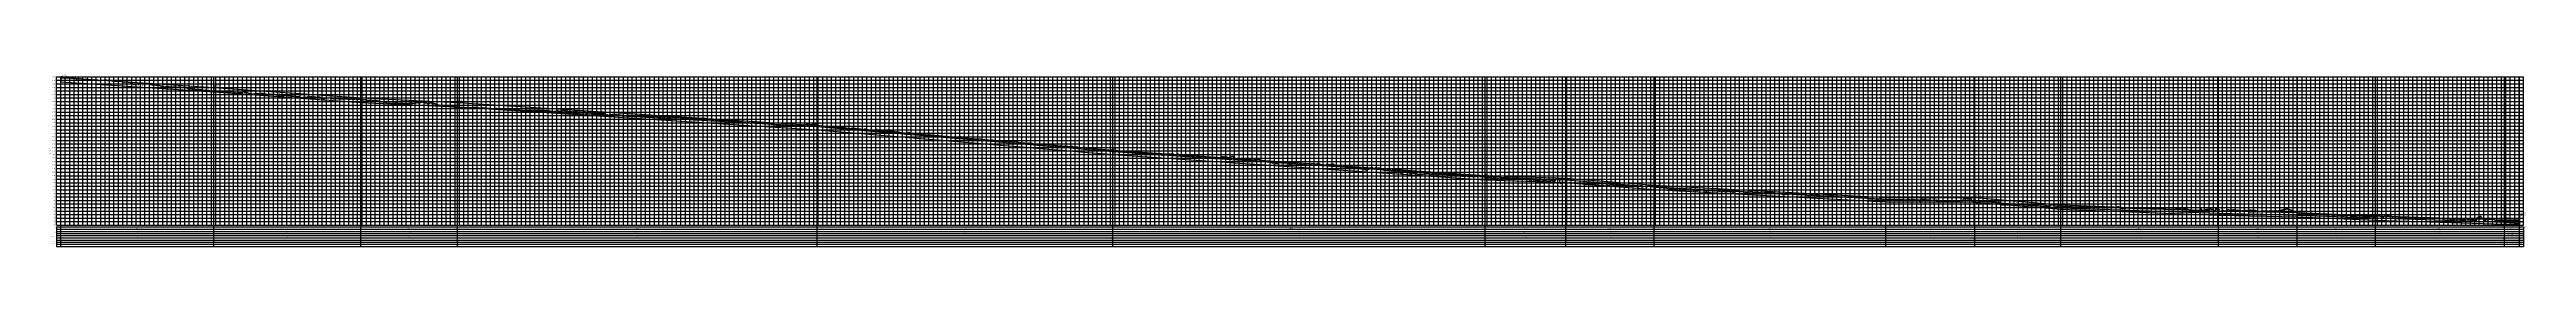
# Model space of a CAD drawing. Extents: x -64 to 13916, y -140 to 832.
import ezdxf
from ezdxf.enums import TextEntityAlignment as Align

# ---------------------------------------------------------------- set-up
doc = ezdxf.new("R2010")
doc.units = 0
for name, color, linetype in [('Annotation', 7, 'Continuous'), ('Annotation_Table', 254, 'Continuous'), ('Crown', 7, 'Continuous'), ('Grid', 254, 'Continuous'), ('Grid_Text', 7, 'Continuous'), ('Ground_Elevation', 3, 'Continuous'), ('Hydraulic_Grade', 5, 'Continuous'), ('Invert', 7, 'Continuous'), ('Structure', 7, 'Continuous')]:
    doc.layers.add(name, color=color, linetype=linetype)

msp = doc.modelspace()

# ---------------------------------------------------------------- linework, layer by layer
at = {"layer": 'Annotation', "color": 0}
for points in [[(2, 824), (2, 824), (0, 816)], [(866, 767), (865, 767), (863, 759)], [(1696, 708), (1695, 708), (1693, 700)], [(2242, 682), (2241, 682), (2239, 675)], [(4272, 553), (4271, 553), (4269, 545)], [(5939, 412), (5938, 412), (5937, 405)], [(8043, 269), (8042, 269), (8040, 261)], [(8497, 255), (8496, 255), (8494, 247)], [(8997, 214), (8996, 214), (8994, 206)], [(10303, 145), (10302, 145), (10300, 137)], [(10806, 143), (10805, 143), (10803, 136)], [(11290, 103), (11289, 103), (11288, 95)], [(12181, 69), (12180, 69), (12178, 62)], [(12624, 59), (12623, 59), (12622, 52)], [(13066, 41), (13065, 41), (13064, 33)], [(13795, 19), (13794, 19), (13793, 11)], [(13881, 42), (13880, 42), (13878, 34)]]:
    msp.add_lwpolyline(points, dxfattribs=at)
for points in [[(0, 816), (0, 817), (1, 817)], [(863, 759), (863, 760), (864, 760)], [(1693, 700), (1693, 701), (1694, 701)], [(2239, 675), (2239, 676), (2240, 676)], [(4269, 545), (4269, 546), (4270, 546)], [(5937, 405), (5936, 406), (5937, 405)], [(8040, 261), (8040, 262), (8041, 262)], [(8494, 247), (8494, 248), (8495, 248)], [(8994, 206), (8994, 207), (8995, 207)], [(10300, 137), (10300, 138), (10301, 138)], [(10803, 136), (10803, 137), (10804, 137)], [(11288, 95), (11287, 96), (11288, 96)], [(12178, 62), (12178, 63), (12179, 62)], [(12622, 52), (12622, 53), (12622, 53)], [(13064, 33), (13064, 34), (13064, 34)], [(13793, 11), (13792, 12), (13793, 12)], [(13878, 34), (13878, 35), (13879, 35)]]:
    msp.add_lwpolyline(points, close=True, dxfattribs=at)
at = {"layer": 'Annotation_Table', "color": 254}
for points in [[(0, -140), (0, 820)], [(863, -140), (863, 820)], [(1693, -140), (1693, 820)], [(2239, -140), (2239, 820)], [(4269, -140), (4269, 820)], [(5937, -140), (5937, 820)], [(8040, -140), (8040, 820)], [(8494, -140), (8494, 820)], [(8994, -140), (8994, 820)], [(10300, -140), (10300, 820)], [(10803, -140), (10803, 820)], [(11288, -140), (11288, 820)], [(12178, -140), (12178, 820)], [(12622, -140), (12622, 820)], [(13064, -140), (13064, 820)], [(13793, -140), (13793, 820)], [(13878, -140), (13878, 820)], [(-25, -30), (13900, -30)], [(-25, -30), (-25, -140)], [(-25, -43), (13900, -43)], [(-25, -55), (13900, -55)], [(-25, -67), (13900, -67)], [(-25, -79), (13900, -79)], [(-25, -91), (13900, -91)], [(-25, -104), (13900, -104)], [(-25, -116), (13900, -116)], [(-25, -128), (13900, -128)], [(13900, -30), (13900, -140)], [(-25, -140), (13900, -140)]]:
    msp.add_lwpolyline(points, dxfattribs=at)
at = {"layer": 'Crown', "color": 0}
for points in [[(0, 816), (0, 816)], [(0, 816), (863, 759)], [(863, 759), (863, 759)], [(863, 759), (1693, 700)], [(1693, 700), (1693, 700)], [(1693, 700), (2239, 675)], [(2239, 675), (2239, 675)], [(2239, 675), (4269, 545)], [(4269, 545), (4269, 545)], [(4269, 545), (5937, 405)], [(5937, 405), (5937, 405)], [(5937, 405), (8040, 261)], [(8040, 261), (8040, 261)], [(8040, 261), (8494, 247)], [(8494, 247), (8494, 247)], [(8494, 247), (8994, 206)], [(8994, 206), (8994, 206)], [(8994, 206), (10300, 137)], [(10300, 137), (10300, 137)], [(10300, 137), (10803, 136)], [(10803, 136), (10803, 136)], [(10803, 136), (11288, 95)], [(11288, 95), (11288, 95)], [(11288, 95), (12178, 62)], [(12178, 62), (12178, 62)], [(12178, 62), (12622, 52)], [(12622, 52), (12622, 52)], [(12622, 52), (13064, 33)], [(13064, 33), (13064, 33)], [(13064, 33), (13793, 11)], [(13793, 11), (13793, 11)], [(13793, 11), (13878, 11)], [(13878, 11), (13878, 11)]]:
    msp.add_lwpolyline(points, dxfattribs=at)
at = {"layer": 'Grid', "color": 254}
for points in [[(-25, 820), (13900, 820)], [(-25, -20), (-25, 820)], [(-25, 800), (13900, 800)], [(-25, 780), (13900, 780)], [(-25, 760), (13900, 760)], [(-25, 740), (13900, 740)], [(-25, 720), (13900, 720)], [(-25, 700), (13900, 700)], [(0, -20), (0, 820)], [(25, -20), (25, 820)], [(50, -20), (50, 820)], [(75, -20), (75, 820)], [(100, -20), (100, 820)], [(125, -20), (125, 820)], [(150, -20), (150, 820)], [(175, -20), (175, 820)], [(200, -20), (200, 820)], [(225, -20), (225, 820)], [(250, -20), (250, 820)], [(275, -20), (275, 820)], [(300, -20), (300, 820)], [(325, -20), (325, 820)], [(350, -20), (350, 820)], [(375, -20), (375, 820)], [(400, -20), (400, 820)], [(425, -20), (425, 820)], [(450, -20), (450, 820)], [(475, -20), (475, 820)], [(500, -20), (500, 820)], [(525, -20), (525, 820)], [(550, -20), (550, 820)], [(575, -20), (575, 820)], [(600, -20), (600, 820)], [(625, -20), (625, 820)], [(650, -20), (650, 820)], [(675, -20), (675, 820)], [(700, -20), (700, 820)], [(725, -20), (725, 820)], [(750, -20), (750, 820)], [(775, -20), (775, 820)], [(800, -20), (800, 820)], [(825, -20), (825, 820)], [(850, -20), (850, 820)], [(875, -20), (875, 820)], [(900, -20), (900, 820)], [(925, -20), (925, 820)], [(950, -20), (950, 820)], [(975, -20), (975, 820)], [(1000, -20), (1000, 820)], [(1025, -20), (1025, 820)], [(1050, -20), (1050, 820)], [(1075, -20), (1075, 820)], [(1100, -20), (1100, 820)], [(1125, -20), (1125, 820)], [(1150, -20), (1150, 820)], [(1175, -20), (1175, 820)], [(1200, -20), (1200, 820)], [(1225, -20), (1225, 820)], [(1250, -20), (1250, 820)], [(1275, -20), (1275, 820)], [(1300, -20), (1300, 820)], [(1325, -20), (1325, 820)], [(1350, -20), (1350, 820)], [(1375, -20), (1375, 820)], [(1400, -20), (1400, 820)], [(1425, -20), (1425, 820)], [(1450, -20), (1450, 820)], [(1475, -20), (1475, 820)], [(1500, -20), (1500, 820)], [(1525, -20), (1525, 820)], [(1550, -20), (1550, 820)], [(1575, -20), (1575, 820)], [(1600, -20), (1600, 820)], [(1625, -20), (1625, 820)], [(1650, -20), (1650, 820)], [(1675, -20), (1675, 820)], [(1700, -20), (1700, 820)], [(1725, -20), (1725, 820)], [(1750, -20), (1750, 820)], [(1775, -20), (1775, 820)], [(1800, -20), (1800, 820)], [(1825, -20), (1825, 820)], [(1850, -20), (1850, 820)], [(1875, -20), (1875, 820)], [(1900, -20), (1900, 820)], [(1925, -20), (1925, 820)], [(1950, -20), (1950, 820)], [(1975, -20), (1975, 820)], [(2000, -20), (2000, 820)], [(2025, -20), (2025, 820)], [(2050, -20), (2050, 820)], [(2075, -20), (2075, 820)], [(2100, -20), (2100, 820)], [(2125, -20), (2125, 820)], [(2150, -20), (2150, 820)], [(2175, -20), (2175, 820)], [(2200, -20), (2200, 820)], [(2225, -20), (2225, 820)], [(2250, -20), (2250, 820)], [(2275, -20), (2275, 820)], [(2300, -20), (2300, 820)], [(2325, -20), (2325, 820)], [(2350, -20), (2350, 820)], [(2375, -20), (2375, 820)], [(2400, -20), (2400, 820)], [(2425, -20), (2425, 820)], [(2450, -20), (2450, 820)], [(2475, -20), (2475, 820)], [(2500, -20), (2500, 820)], [(2525, -20), (2525, 820)], [(2550, -20), (2550, 820)], [(2575, -20), (2575, 820)], [(2600, -20), (2600, 820)], [(2625, -20), (2625, 820)], [(2650, -20), (2650, 820)], [(2675, -20), (2675, 820)], [(2700, -20), (2700, 820)], [(2725, -20), (2725, 820)], [(2750, -20), (2750, 820)], [(2775, -20), (2775, 820)], [(2800, -20), (2800, 820)], [(2825, -20), (2825, 820)], [(2850, -20), (2850, 820)], [(2875, -20), (2875, 820)], [(2900, -20), (2900, 820)], [(2925, -20), (2925, 820)], [(2950, -20), (2950, 820)], [(2975, -20), (2975, 820)], [(3000, -20), (3000, 820)], [(3025, -20), (3025, 820)], [(3050, -20), (3050, 820)], [(3075, -20), (3075, 820)], [(3100, -20), (3100, 820)], [(3125, -20), (3125, 820)], [(3150, -20), (3150, 820)], [(3175, -20), (3175, 820)], [(3200, -20), (3200, 820)], [(3225, -20), (3225, 820)], [(3250, -20), (3250, 820)], [(3275, -20), (3275, 820)], [(3300, -20), (3300, 820)], [(3325, -20), (3325, 820)], [(3350, -20), (3350, 820)], [(3375, -20), (3375, 820)], [(3400, -20), (3400, 820)], [(3425, -20), (3425, 820)], [(3450, -20), (3450, 820)], [(3475, -20), (3475, 820)], [(3500, -20), (3500, 820)], [(3525, -20), (3525, 820)], [(3550, -20), (3550, 820)], [(3575, -20), (3575, 820)], [(3600, -20), (3600, 820)], [(3625, -20), (3625, 820)], [(3650, -20), (3650, 820)], [(3675, -20), (3675, 820)], [(3700, -20), (3700, 820)], [(3725, -20), (3725, 820)], [(3750, -20), (3750, 820)], [(3775, -20), (3775, 820)], [(3800, -20), (3800, 820)], [(3825, -20), (3825, 820)], [(3850, -20), (3850, 820)], [(3875, -20), (3875, 820)], [(3900, -20), (3900, 820)], [(3925, -20), (3925, 820)], [(3950, -20), (3950, 820)], [(3975, -20), (3975, 820)], [(4000, -20), (4000, 820)], [(4025, -20), (4025, 820)], [(4050, -20), (4050, 820)], [(4075, -20), (4075, 820)], [(4100, -20), (4100, 820)], [(4125, -20), (4125, 820)], [(4150, -20), (4150, 820)], [(4175, -20), (4175, 820)], [(4200, -20), (4200, 820)], [(4225, -20), (4225, 820)], [(4250, -20), (4250, 820)], [(4275, -20), (4275, 820)], [(4300, -20), (4300, 820)], [(4325, -20), (4325, 820)], [(4350, -20), (4350, 820)], [(4375, -20), (4375, 820)], [(4400, -20), (4400, 820)], [(4425, -20), (4425, 820)], [(4450, -20), (4450, 820)], [(4475, -20), (4475, 820)], [(4500, -20), (4500, 820)], [(4525, -20), (4525, 820)], [(4550, -20), (4550, 820)], [(4575, -20), (4575, 820)], [(4600, -20), (4600, 820)], [(4625, -20), (4625, 820)], [(4650, -20), (4650, 820)], [(4675, -20), (4675, 820)], [(4700, -20), (4700, 820)], [(4725, -20), (4725, 820)], [(4750, -20), (4750, 820)], [(4775, -20), (4775, 820)], [(4800, -20), (4800, 820)], [(4825, -20), (4825, 820)], [(4850, -20), (4850, 820)], [(4875, -20), (4875, 820)], [(4900, -20), (4900, 820)], [(4925, -20), (4925, 820)], [(4950, -20), (4950, 820)], [(4975, -20), (4975, 820)], [(5000, -20), (5000, 820)], [(5025, -20), (5025, 820)], [(5050, -20), (5050, 820)], [(5075, -20), (5075, 820)], [(5100, -20), (5100, 820)], [(5125, -20), (5125, 820)], [(5150, -20), (5150, 820)], [(5175, -20), (5175, 820)], [(5200, -20), (5200, 820)], [(5225, -20), (5225, 820)], [(5250, -20), (5250, 820)], [(5275, -20), (5275, 820)], [(5300, -20), (5300, 820)], [(5325, -20), (5325, 820)], [(5350, -20), (5350, 820)], [(5375, -20), (5375, 820)], [(5400, -20), (5400, 820)], [(5425, -20), (5425, 820)], [(5450, -20), (5450, 820)], [(5475, -20), (5475, 820)], [(5500, -20), (5500, 820)], [(5525, -20), (5525, 820)], [(5550, -20), (5550, 820)], [(5575, -20), (5575, 820)], [(5600, -20), (5600, 820)], [(5625, -20), (5625, 820)], [(5650, -20), (5650, 820)], [(5675, -20), (5675, 820)], [(5700, -20), (5700, 820)], [(5725, -20), (5725, 820)], [(5750, -20), (5750, 820)], [(5775, -20), (5775, 820)], [(5800, -20), (5800, 820)], [(5825, -20), (5825, 820)], [(5850, -20), (5850, 820)], [(5875, -20), (5875, 820)], [(5900, -20), (5900, 820)], [(5925, -20), (5925, 820)], [(5950, -20), (5950, 820)], [(5975, -20), (5975, 820)], [(6000, -20), (6000, 820)], [(6025, -20), (6025, 820)], [(6050, -20), (6050, 820)], [(6075, -20), (6075, 820)], [(6100, -20), (6100, 820)], [(6125, -20), (6125, 820)], [(6150, -20), (6150, 820)], [(6175, -20), (6175, 820)], [(6200, -20), (6200, 820)], [(6225, -20), (6225, 820)], [(6250, -20), (6250, 820)], [(6275, -20), (6275, 820)], [(6300, -20), (6300, 820)], [(6325, -20), (6325, 820)], [(6350, -20), (6350, 820)], [(6375, -20), (6375, 820)], [(6400, -20), (6400, 820)], [(6425, -20), (6425, 820)], [(6450, -20), (6450, 820)], [(6475, -20), (6475, 820)], [(6500, -20), (6500, 820)], [(6525, -20), (6525, 820)], [(6550, -20), (6550, 820)], [(6575, -20), (6575, 820)], [(6600, -20), (6600, 820)], [(6625, -20), (6625, 820)], [(6650, -20), (6650, 820)], [(6675, -20), (6675, 820)], [(6700, -20), (6700, 820)], [(6725, -20), (6725, 820)], [(6750, -20), (6750, 820)], [(6775, -20), (6775, 820)], [(6800, -20), (6800, 820)], [(6825, -20), (6825, 820)], [(6850, -20), (6850, 820)], [(6875, -20), (6875, 820)], [(6900, -20), (6900, 820)], [(6925, -20), (6925, 820)], [(6950, -20), (6950, 820)], [(6975, -20), (6975, 820)], [(7000, -20), (7000, 820)], [(7025, -20), (7025, 820)], [(7050, -20), (7050, 820)], [(7075, -20), (7075, 820)], [(7100, -20), (7100, 820)], [(7125, -20), (7125, 820)], [(7150, -20), (7150, 820)], [(7175, -20), (7175, 820)], [(7200, -20), (7200, 820)], [(7225, -20), (7225, 820)], [(7250, -20), (7250, 820)], [(7275, -20), (7275, 820)], [(7300, -20), (7300, 820)], [(7325, -20), (7325, 820)], [(7350, -20), (7350, 820)], [(7375, -20), (7375, 820)], [(7400, -20), (7400, 820)], [(7425, -20), (7425, 820)], [(7450, -20), (7450, 820)], [(7475, -20), (7475, 820)], [(7500, -20), (7500, 820)], [(7525, -20), (7525, 820)], [(7550, -20), (7550, 820)], [(7575, -20), (7575, 820)], [(7600, -20), (7600, 820)], [(7625, -20), (7625, 820)], [(7650, -20), (7650, 820)], [(7675, -20), (7675, 820)], [(7700, -20), (7700, 820)], [(7725, -20), (7725, 820)], [(7750, -20), (7750, 820)], [(7775, -20), (7775, 820)], [(7800, -20), (7800, 820)], [(7825, -20), (7825, 820)], [(7850, -20), (7850, 820)], [(7875, -20), (7875, 820)], [(7900, -20), (7900, 820)], [(7925, -20), (7925, 820)], [(7950, -20), (7950, 820)], [(7975, -20), (7975, 820)], [(8000, -20), (8000, 820)], [(8025, -20), (8025, 820)], [(8050, -20), (8050, 820)], [(8075, -20), (8075, 820)], [(8100, -20), (8100, 820)], [(8125, -20), (8125, 820)], [(8150, -20), (8150, 820)], [(8175, -20), (8175, 820)], [(8200, -20), (8200, 820)], [(8225, -20), (8225, 820)], [(8250, -20), (8250, 820)], [(8275, -20), (8275, 820)], [(8300, -20), (8300, 820)], [(8325, -20), (8325, 820)], [(8350, -20), (8350, 820)], [(8375, -20), (8375, 820)], [(8400, -20), (8400, 820)], [(8425, -20), (8425, 820)], [(8450, -20), (8450, 820)], [(8475, -20), (8475, 820)], [(8500, -20), (8500, 820)], [(8525, -20), (8525, 820)], [(8550, -20), (8550, 820)], [(8575, -20), (8575, 820)], [(8600, -20), (8600, 820)], [(8625, -20), (8625, 820)], [(8650, -20), (8650, 820)], [(8675, -20), (8675, 820)], [(8700, -20), (8700, 820)], [(8725, -20), (8725, 820)], [(8750, -20), (8750, 820)], [(8775, -20), (8775, 820)], [(8800, -20), (8800, 820)], [(8825, -20), (8825, 820)], [(8850, -20), (8850, 820)], [(8875, -20), (8875, 820)], [(8900, -20), (8900, 820)], [(8925, -20), (8925, 820)], [(8950, -20), (8950, 820)], [(8975, -20), (8975, 820)], [(9000, -20), (9000, 820)], [(9025, -20), (9025, 820)], [(9050, -20), (9050, 820)], [(9075, -20), (9075, 820)], [(9100, -20), (9100, 820)], [(9125, -20), (9125, 820)], [(9150, -20), (9150, 820)], [(9175, -20), (9175, 820)], [(9200, -20), (9200, 820)], [(9225, -20), (9225, 820)], [(9250, -20), (9250, 820)], [(9275, -20), (9275, 820)], [(9300, -20), (9300, 820)], [(9325, -20), (9325, 820)], [(9350, -20), (9350, 820)], [(9375, -20), (9375, 820)], [(9400, -20), (9400, 820)], [(9425, -20), (9425, 820)], [(9450, -20), (9450, 820)], [(9475, -20), (9475, 820)], [(9500, -20), (9500, 820)], [(9525, -20), (9525, 820)], [(9550, -20), (9550, 820)], [(9575, -20), (9575, 820)], [(9600, -20), (9600, 820)], [(9625, -20), (9625, 820)], [(9650, -20), (9650, 820)], [(9675, -20), (9675, 820)], [(9700, -20), (9700, 820)], [(9725, -20), (9725, 820)], [(9750, -20), (9750, 820)], [(9775, -20), (9775, 820)], [(9800, -20), (9800, 820)], [(9825, -20), (9825, 820)], [(9850, -20), (9850, 820)], [(9875, -20), (9875, 820)], [(9900, -20), (9900, 820)], [(9925, -20), (9925, 820)], [(9950, -20), (9950, 820)], [(9975, -20), (9975, 820)], [(10000, -20), (10000, 820)], [(10025, -20), (10025, 820)], [(10050, -20), (10050, 820)], [(10075, -20), (10075, 820)], [(10100, -20), (10100, 820)], [(10125, -20), (10125, 820)], [(10150, -20), (10150, 820)], [(10175, -20), (10175, 820)], [(10200, -20), (10200, 820)], [(10225, -20), (10225, 820)], [(10250, -20), (10250, 820)], [(10275, -20), (10275, 820)], [(10300, -20), (10300, 820)], [(10325, -20), (10325, 820)], [(10350, -20), (10350, 820)], [(10375, -20), (10375, 820)], [(10400, -20), (10400, 820)], [(10425, -20), (10425, 820)], [(10450, -20), (10450, 820)], [(10475, -20), (10475, 820)], [(10500, -20), (10500, 820)], [(10525, -20), (10525, 820)], [(10550, -20), (10550, 820)], [(10575, -20), (10575, 820)], [(10600, -20), (10600, 820)], [(10625, -20), (10625, 820)], [(10650, -20), (10650, 820)], [(10675, -20), (10675, 820)], [(10700, -20), (10700, 820)], [(10725, -20), (10725, 820)], [(10750, -20), (10750, 820)], [(10775, -20), (10775, 820)], [(10800, -20), (10800, 820)], [(10825, -20), (10825, 820)], [(10850, -20), (10850, 820)], [(10875, -20), (10875, 820)], [(10900, -20), (10900, 820)], [(10925, -20), (10925, 820)], [(10950, -20), (10950, 820)], [(10975, -20), (10975, 820)], [(11000, -20), (11000, 820)], [(11025, -20), (11025, 820)], [(11050, -20), (11050, 820)], [(11075, -20), (11075, 820)], [(11100, -20), (11100, 820)], [(11125, -20), (11125, 820)], [(11150, -20), (11150, 820)], [(11175, -20), (11175, 820)], [(11200, -20), (11200, 820)], [(11225, -20), (11225, 820)], [(11250, -20), (11250, 820)], [(11275, -20), (11275, 820)], [(11300, -20), (11300, 820)], [(11325, -20), (11325, 820)], [(11350, -20), (11350, 820)], [(11375, -20), (11375, 820)], [(11400, -20), (11400, 820)], [(11425, -20), (11425, 820)], [(11450, -20), (11450, 820)], [(11475, -20), (11475, 820)], [(11500, -20), (11500, 820)], [(11525, -20), (11525, 820)], [(11550, -20), (11550, 820)], [(11575, -20), (11575, 820)], [(11600, -20), (11600, 820)], [(11625, -20), (11625, 820)], [(11650, -20), (11650, 820)], [(11675, -20), (11675, 820)], [(11700, -20), (11700, 820)], [(11725, -20), (11725, 820)], [(11750, -20), (11750, 820)], [(11775, -20), (11775, 820)], [(11800, -20), (11800, 820)], [(11825, -20), (11825, 820)], [(11850, -20), (11850, 820)], [(11875, -20), (11875, 820)], [(11900, -20), (11900, 820)], [(11925, -20), (11925, 820)], [(11950, -20), (11950, 820)], [(11975, -20), (11975, 820)], [(12000, -20), (12000, 820)], [(12025, -20), (12025, 820)], [(12050, -20), (12050, 820)], [(12075, -20), (12075, 820)], [(12100, -20), (12100, 820)], [(12125, -20), (12125, 820)], [(12150, -20), (12150, 820)], [(12175, -20), (12175, 820)], [(12200, -20), (12200, 820)], [(12225, -20), (12225, 820)], [(12250, -20), (12250, 820)], [(12275, -20), (12275, 820)], [(12300, -20), (12300, 820)], [(12325, -20), (12325, 820)], [(12350, -20), (12350, 820)], [(12375, -20), (12375, 820)], [(12400, -20), (12400, 820)], [(12425, -20), (12425, 820)], [(12450, -20), (12450, 820)], [(12475, -20), (12475, 820)], [(12500, -20), (12500, 820)], [(12525, -20), (12525, 820)], [(12550, -20), (12550, 820)], [(12575, -20), (12575, 820)], [(12600, -20), (12600, 820)], [(12625, -20), (12625, 820)], [(12650, -20), (12650, 820)], [(12675, -20), (12675, 820)], [(12700, -20), (12700, 820)], [(12725, -20), (12725, 820)], [(12750, -20), (12750, 820)], [(12775, -20), (12775, 820)], [(12800, -20), (12800, 820)], [(12825, -20), (12825, 820)], [(12850, -20), (12850, 820)], [(12875, -20), (12875, 820)], [(12900, -20), (12900, 820)], [(12925, -20), (12925, 820)], [(12950, -20), (12950, 820)], [(12975, -20), (12975, 820)], [(13000, -20), (13000, 820)], [(13025, -20), (13025, 820)], [(13050, -20), (13050, 820)], [(13075, -20), (13075, 820)], [(13100, -20), (13100, 820)], [(13125, -20), (13125, 820)], [(13150, -20), (13150, 820)], [(13175, -20), (13175, 820)], [(13200, -20), (13200, 820)], [(13225, -20), (13225, 820)], [(13250, -20), (13250, 820)], [(13275, -20), (13275, 820)], [(13300, -20), (13300, 820)], [(13325, -20), (13325, 820)], [(13350, -20), (13350, 820)], [(13375, -20), (13375, 820)], [(13400, -20), (13400, 820)], [(13425, -20), (13425, 820)], [(13450, -20), (13450, 820)], [(13475, -20), (13475, 820)], [(13500, -20), (13500, 820)], [(13525, -20), (13525, 820)], [(13550, -20), (13550, 820)], [(13575, -20), (13575, 820)], [(13600, -20), (13600, 820)], [(13625, -20), (13625, 820)], [(13650, -20), (13650, 820)], [(13675, -20), (13675, 820)], [(13700, -20), (13700, 820)], [(13725, -20), (13725, 820)], [(13750, -20), (13750, 820)], [(13775, -20), (13775, 820)], [(13800, -20), (13800, 820)], [(13825, -20), (13825, 820)], [(13850, -20), (13850, 820)], [(13875, -20), (13875, 820)], [(13900, -20), (13900, 820)], [(-25, 680), (13900, 680)], [(-25, 660), (13900, 660)], [(-25, 640), (13900, 640)], [(-25, 620), (13900, 620)], [(-25, 600), (13900, 600)], [(-25, 580), (13900, 580)], [(-25, 560), (13900, 560)], [(-25, 540), (13900, 540)], [(-25, 520), (13900, 520)], [(-25, 500), (13900, 500)], [(-25, 480), (13900, 480)], [(-25, 460), (13900, 460)], [(-25, 440), (13900, 440)], [(-25, 420), (13900, 420)], [(-25, 400), (13900, 400)], [(-25, 380), (13900, 380)], [(-25, 360), (13900, 360)], [(-25, 340), (13900, 340)], [(-25, 320), (13900, 320)], [(-25, 300), (13900, 300)], [(-25, 280), (13900, 280)], [(-25, 260), (13900, 260)], [(-25, 240), (13900, 240)], [(-25, 220), (13900, 220)], [(-25, 200), (13900, 200)], [(-25, 180), (13900, 180)], [(-25, 160), (13900, 160)], [(-25, 140), (13900, 140)], [(-25, 120), (13900, 120)], [(-25, 100), (13900, 100)], [(-25, 80), (13900, 80)], [(-25, 60), (13900, 60)], [(-25, 40), (13900, 40)], [(-25, 20), (13900, 20)], [(-25, 0), (13900, 0)], [(-25, -20), (13900, -20)]]:
    msp.add_lwpolyline(points, dxfattribs=at)
at = {"layer": 'Ground_Elevation', "color": 3}
msp.add_lwpolyline([(0, 811), (1, 812), (2, 812), (3, 813), (4, 813), (5, 814), (6, 814), (7, 814), (8, 815), (9, 814), (10, 814), (11, 814), (12, 814), (13, 814), (14, 814), (15, 814), (16, 814), (17, 814), (18, 814), (19, 815), (20, 815), (21, 815), (22, 815), (23, 815), (24, 815), (25, 815), (26, 815), (27, 815), (28, 815), (29, 815), (30, 815), (31, 815), (32, 815), (33, 815), (34, 815), (35, 815), (36, 815), (37, 815), (38, 815), (39, 815), (40, 815), (41, 815), (42, 815), (43, 814), (44, 814), (45, 814), (46, 814), (47, 814), (48, 814), (49, 814), (50, 814), (51, 814), (52, 814), (53, 814), (54, 814), (55, 814), (56, 814), (57, 814), (58, 815), (59, 815), (60, 815), (61, 815), (62, 815), (63, 815), (64, 815), (65, 814), (66, 814), (67, 814), (68, 814), (69, 814), (70, 815), (71, 815), (72, 816), (73, 817), (74, 817), (75, 818), (76, 818), (77, 817), (78, 816), (79, 815), (80, 814), (81, 813), (82, 812), (83, 811), (84, 810), (85, 810), (86, 809), (87, 809), (88, 809), (89, 809), (90, 809), (91, 810), (92, 810), (93, 810), (94, 810), (95, 810), (96, 809), (97, 809), (98, 810), (99, 810), (100, 810), (101, 810), (102, 810), (103, 811), (104, 811), (105, 811), (106, 811), (107, 811), (108, 811), (109, 811), (110, 811), (111, 810), (112, 810), (113, 810), (114, 809), (115, 808), (116, 808), (117, 807), (118, 807), (119, 806), (120, 805), (121, 805), (122, 804), (123, 804), (124, 803), (125, 803), (126, 803), (127, 803), (128, 804), (129, 804), (130, 804), (131, 804), (132, 804), (133, 803), (134, 803), (135, 803), (136, 803), (137, 803), (138, 803), (139, 804), (140, 804), (141, 804), (142, 804), (143, 804), (144, 804), (145, 804), (146, 804), (147, 804), (148, 804), (149, 804), (150, 805), (151, 805), (152, 806), (153, 806), (154, 806), (155, 806), (156, 805), (157, 805), (158, 805), (159, 804), (160, 804), (161, 803), (162, 803), (163, 802), (164, 802), (165, 801), (166, 801), (167, 800), (168, 801), (169, 801), (170, 801), (171, 801), (172, 801), (173, 801), (174, 801), (175, 801), (176, 801), (177, 801), (178, 801), (179, 802), (180, 802), (181, 803), (182, 803), (183, 803), (184, 803), (185, 804), (186, 804), (187, 804), (188, 803), (189, 803), (190, 803), (191, 802), (192, 802), (193, 802), (194, 802), (195, 802), (196, 802), (197, 802), (198, 802), (199, 802), (200, 803), (201, 803), (202, 803), (203, 803), (204, 803), (205, 803), (206, 802), (207, 802), (208, 802), (209, 801), (210, 801), (211, 800), (212, 800), (213, 799), (214, 799), (215, 799), (216, 799), (217, 799), (218, 799), (219, 800), (220, 801), (221, 801), (222, 801), (223, 801), (224, 801), (225, 800), (226, 800), (227, 800), (228, 800), (229, 800), (230, 801), (231, 801), (232, 801), (233, 801), (234, 801), (235, 801), (236, 801), (237, 801), (238, 801), (239, 801), (240, 801), (241, 800), (242, 800), (243, 800), (244, 800), (245, 801), (246, 801), (247, 802), (248, 802), (249, 803), (250, 803), (251, 803), (252, 803), (253, 803), (254, 803), (255, 802), (256, 802), (257, 802), (258, 802), (259, 801), (260, 801), (261, 801), (262, 801), (263, 801), (264, 801), (265, 801), (266, 801), (267, 801), (268, 801), (269, 801), (270, 801), (271, 801), (272, 800), (273, 800), (274, 800), (275, 800), (276, 800), (277, 800), (278, 800), (279, 800), (280, 800), (281, 799), (282, 800), (283, 800), (284, 800), (285, 801), (286, 801), (287, 801), (288, 801), (289, 801), (290, 800), (291, 800), (292, 800), (293, 799), (294, 799), (295, 798), (296, 798), (297, 797), (298, 796), (299, 796), (300, 796), (301, 795), (302, 795), (303, 796), (304, 796), (305, 795), (306, 795), (307, 795), (308, 795), (309, 795), (310, 796), (311, 796), (312, 796), (313, 797), (314, 797), (315, 797), (316, 797), (317, 797), (318, 797), (319, 797), (320, 796), (321, 796), (322, 796), (323, 796), (324, 795), (325, 795), (326, 795), (327, 795), (328, 795), (329, 795), (330, 795), (331, 795), (332, 795), (333, 796), (334, 796), (335, 796), (336, 796), (337, 796), (338, 796), (339, 795), (340, 795), (341, 795), (342, 795), (343, 795), (344, 794), (345, 794), (346, 794), (347, 793), (348, 793), (349, 792), (350, 792), (351, 792), (352, 791), (353, 791), (354, 791), (355, 791), (356, 791), (357, 791), (358, 791), (359, 790), (360, 790), (361, 790), (362, 790), (363, 790), (364, 791), (365, 791), (366, 791), (367, 791), (368, 791), (369, 792), (370, 791), (371, 791), (372, 791), (373, 791), (374, 791), (375, 791), (376, 790), (377, 791), (378, 791), (379, 791), (380, 791), (381, 790), (382, 790), (383, 790), (384, 790), (385, 790), (386, 790), (387, 790), (388, 790), (389, 789), (390, 789), (391, 789), (392, 788), (393, 787), (394, 787), (395, 786), (396, 786), (397, 785), (398, 785), (399, 785), (400, 785), (401, 784), (402, 784), (403, 783), (404, 782), (405, 781), (406, 781), (407, 780), (408, 779), (409, 778), (410, 777), (411, 777), (412, 776), (413, 776), (414, 776), (415, 777), (416, 777), (417, 778), (418, 778), (419, 778), (420, 779), (421, 779), (422, 779), (423, 780), (424, 780), (425, 781), (426, 781), (427, 781), (428, 781), (429, 781), (430, 781), (431, 780), (432, 780), (433, 780), (434, 781), (435, 781), (436, 782), (437, 782), (438, 783), (439, 784), (440, 784), (441, 784), (442, 784), (443, 784), (444, 784), (445, 784), (446, 784), (447, 784), (448, 784), (449, 784), (450, 784), (451, 784), (452, 784), (453, 784), (454, 784), (455, 784), (456, 784), (457, 783), (458, 783), (459, 783), (460, 783), (461, 783), (462, 783), (463, 783), (464, 783), (465, 783), (466, 783), (467, 782), (468, 782), (469, 782), (470, 782), (471, 782), (472, 782), (473, 782), (474, 782), (475, 782), (476, 782), (477, 782), (478, 782), (479, 782), (480, 782), (481, 782), (482, 782), (483, 782), (484, 781), (485, 781), (486, 781), (487, 781), (488, 781), (489, 781), (490, 781), (491, 782), (492, 782), (493, 782), (494, 781), (495, 781), (496, 780), (497, 779), (498, 779), (499, 778), (500, 778), (501, 777), (502, 777), (503, 777), (504, 777), (505, 776), (506, 776), (507, 776), (508, 776), (509, 776), (510, 776), (511, 776), (512, 776), (513, 776), (514, 776), (515, 775), (516, 775), (517, 774), (518, 774), (519, 773), (520, 773), (521, 773), (522, 773), (523, 773), (524, 773), (525, 773), (526, 773), (527, 774), (528, 774), (529, 774), (530, 774), (531, 774), (532, 774), (533, 774), (534, 774), (535, 774), (536, 774), (537, 774), (538, 773), (539, 773), (540, 772), (541, 772), (542, 772), (543, 772), (544, 772), (545, 772), (546, 773), (547, 773), (548, 773), (549, 773), (550, 773), (551, 772), (552, 772), (553, 772), (554, 772), (555, 772), (556, 772), (557, 771), (558, 771), (559, 770), (560, 770), (561, 769), (562, 769), (563, 768), (564, 768), (565, 768), (566, 768), (567, 768), (568, 768), (569, 767), (570, 767), (571, 767), (572, 767), (573, 767), (574, 767), (575, 767), (576, 767), (577, 766), (578, 766), (579, 766), (580, 766), (581, 766), (582, 766), (583, 765), (584, 765), (585, 765), (586, 764), (587, 764), (588, 764), (589, 764), (590, 764), (591, 764), (592, 765), (593, 765), (594, 765), (595, 765), (596, 765), (597, 765), (598, 765), (599, 765), (600, 765), (601, 765), (602, 765), (603, 766), (604, 766), (605, 766), (606, 766), (607, 765), (608, 765), (609, 765), (610, 764), (611, 764), (612, 764), (613, 764), (614, 764), (615, 764), (616, 764), (617, 764), (618, 763), (619, 763), (620, 763), (621, 763), (622, 763), (623, 763), (624, 762), (625, 762), (626, 762), (627, 762), (628, 762), (629, 762), (630, 763), (631, 763), (632, 764), (633, 764), (634, 763), (635, 763), (636, 762), (637, 762), (638, 762), (639, 763), (640, 764), (641, 764), (642, 765), (643, 765), (644, 765), (645, 765), (646, 765), (647, 765), (648, 764), (649, 764), (650, 763), (651, 763), (652, 762), (653, 762), (654, 762), (655, 762), (656, 762), (657, 762), (658, 762), (659, 762), (660, 762), (661, 763), (662, 763), (663, 763), (664, 763), (665, 763), (666, 763), (667, 763), (668, 763), (669, 763), (670, 763), (671, 763), (672, 763), (673, 763), (674, 762), (675, 762), (676, 761), (677, 761), (678, 761), (679, 760), (680, 760), (681, 760), (682, 760), (683, 760), (684, 761), (685, 761), (686, 761), (687, 761), (688, 761), (689, 761), (690, 760), (691, 760), (692, 760), (693, 760), (694, 760), (695, 761), (696, 761), (697, 761), (698, 761), (699, 761), (700, 760), (701, 760), (702, 759), (703, 759), (704, 759), (705, 759), (706, 759), (707, 759), (708, 759), (709, 758), (710, 758), (711, 758), (712, 757), (713, 757), (714, 757), (715, 756), (716, 756), (717, 755), (718, 755), (719, 754), (720, 754), (721, 754), (722, 755), (723, 755), (724, 755), (725, 755), (726, 754), (727, 753), (728, 752), (729, 752), (730, 751), (731, 751), (732, 751), (733, 752), (734, 752), (735, 752), (736, 752), (737, 751), (738, 751), (739, 751), (740, 751), (741, 751), (742, 751), (743, 750), (744, 750), (745, 750), (746, 750), (747, 750), (748, 751), (749, 751), (750, 751), (751, 752), (752, 751), (753, 751), (754, 751), (755, 750), (756, 749), (757, 749), (758, 749), (759, 749), (760, 749), (761, 749), (762, 749), (763, 749), (764, 749), (765, 749), (766, 749), (767, 749), (768, 749), (769, 748), (770, 747), (771, 747), (772, 747), (773, 747), (774, 747), (775, 747), (776, 748), (777, 748), (778, 748), (779, 748), (780, 748), (781, 748), (782, 748), (783, 748), (784, 748), (785, 748), (786, 749), (787, 749), (788, 749), (789, 749), (790, 749), (791, 748), (792, 747), (793, 746), (794, 745), (795, 744), (796, 743), (797, 741), (798, 741), (799, 740), (800, 740), (801, 741), (802, 742), (803, 742), (804, 743), (805, 744), (806, 744), (807, 744), (808, 744), (809, 744), (810, 744), (811, 744), (812, 745), (813, 745), (814, 745), (815, 746), (816, 746), (817, 746), (818, 745), (819, 745), (820, 745), (821, 745), (822, 744), (823, 744), (824, 743), (825, 742), (826, 742), (827, 742), (828, 742), (829, 742), (830, 742), (831, 743), (832, 743), (833, 744), (834, 744), (835, 744), (836, 744), (837, 743), (838, 743), (839, 742), (840, 742), (841, 741), (842, 741), (843, 740), (844, 739), (845, 738), (846, 738), (847, 738), (848, 738), (849, 738), (850, 738), (851, 739), (852, 739), (853, 739), (854, 740), (855, 740), (856, 740), (857, 740), (858, 740), (859, 740), (860, 739), (861, 739), (862, 739), (863, 739), (864, 738), (865, 738), (866, 738), (867, 738), (868, 737), (869, 737), (870, 737), (871, 737), (872, 738), (873, 738), (874, 738), (875, 739), (876, 739), (877, 739), (878, 739), (879, 739), (880, 739), (881, 739), (882, 738), (883, 738), (884, 738), (885, 737), (886, 737), (887, 737), (888, 737), (889, 737), (890, 736), (891, 736), (892, 736), (893, 736), (894, 736), (895, 735), (896, 735), (897, 735), (898, 735), (899, 735), (900, 735), (901, 735), (902, 735), (903, 735), (904, 735), (905, 735), (906, 735), (907, 736), (908, 736), (909, 736), (910, 736), (911, 736), (912, 735), (913, 736), (914, 736), (915, 736), (916, 737), (917, 737), (918, 737), (919, 737), (920, 737), (921, 737), (922, 737), (923, 736), (924, 736), (925, 736), (926, 736), (927, 737), (928, 737), (929, 737), (930, 737), (931, 737), (932, 737), (933, 737), (934, 736), (935, 736), (936, 736), (937, 736), (938, 735), (939, 735), (940, 734), (941, 734), (942, 734), (943, 734), (944, 735), (945, 736), (946, 736), (947, 736), (948, 736), (949, 736), (950, 736), (951, 735), (952, 735), (953, 735), (954, 734), (955, 734), (956, 734), (957, 735), (958, 735), (959, 735), (960, 736), (961, 736), (962, 736), (963, 736), (964, 736), (965, 736), (966, 736), (967, 736), (968, 736), (969, 736), (970, 735), (971, 735), (972, 734), (973, 734), (974, 733), (975, 733), (976, 733), (977, 733), (978, 733), (979, 732), (980, 732), (981, 732), (982, 731), (983, 731), (984, 731), (985, 730), (986, 730), (987, 730), (988, 730), (989, 729), (990, 729), (991, 729), (992, 729), (993, 730), (994, 730), (995, 730), (996, 730), (997, 731), (998, 731), (999, 731), (1000, 732), (1001, 732), (1002, 732), (1003, 732), (1004, 732), (1005, 732), (1006, 732), (1007, 732), (1008, 732), (1009, 732), (1010, 732), (1011, 732), (1012, 732), (1013, 732), (1014, 732), (1015, 732), (1016, 732), (1017, 732), (1018, 732), (1019, 732), (1020, 732), (1021, 732), (1022, 732), (1023, 733), (1024, 733), (1025, 734), (1026, 734), (1027, 735), (1028, 735), (1029, 736), (1030, 736), (1031, 735), (1032, 735), (1033, 734), (1034, 733), (1035, 733), (1036, 732), (1037, 732), (1038, 732), (1039, 732), (1040, 733), (1041, 733), (1042, 733), (1043, 733), (1044, 732), (1045, 732), (1046, 731), (1047, 731), (1048, 731), (1049, 731), (1050, 731), (1051, 731), (1052, 731), (1053, 731), (1054, 731), (1055, 730), (1056, 730), (1057, 730), (1058, 729), (1059, 729), (1060, 728), (1061, 728), (1062, 727), (1063, 727), (1064, 726), (1065, 726), (1066, 726), (1067, 726), (1068, 726), (1069, 726), (1070, 726), (1071, 726), (1072, 725), (1073, 725), (1074, 724), (1075, 724), (1076, 723), (1077, 723), (1078, 722), (1079, 722), (1080, 721), (1081, 721), (1082, 721), (1083, 721), (1084, 722), (1085, 723), (1086, 723), (1087, 723), (1088, 724), (1089, 724), (1090, 724), (1091, 724), (1092, 724), (1093, 724), (1094, 725), (1095, 725), (1096, 725), (1097, 726), (1098, 726), (1099, 727), (1100, 727), (1101, 728), (1102, 728), (1103, 727), (1104, 727), (1105, 727), (1106, 726), (1107, 726), (1108, 726), (1109, 726), (1110, 726), (1111, 726), (1112, 726), (1113, 726), (1114, 726), (1115, 726), (1116, 726), (1117, 725), (1118, 724), (1119, 723), (1120, 722), (1121, 722), (1122, 721), (1123, 720), (1124, 720), (1125, 721), (1126, 721), (1127, 722), (1128, 723), (1129, 723), (1130, 724), (1131, 725), (1132, 726), (1133, 727), (1134, 727), (1135, 728), (1136, 728), (1137, 728), (1138, 728), (1139, 728), (1140, 727), (1141, 726), (1142, 726), (1143, 725), (1144, 725), (1145, 724), (1146, 724), (1147, 724), (1148, 724), (1149, 724), (1150, 724), (1151, 724), (1152, 724), (1153, 724), (1154, 724), (1155, 724), (1156, 723), (1157, 723), (1158, 723), (1159, 723), (1160, 722), (1161, 722), (1162, 722), (1163, 722), (1164, 722), (1165, 721), (1166, 720), (1167, 719), (1168, 718), (1169, 717), (1170, 717), (1171, 717), (1172, 717), (1173, 717), (1174, 718), (1175, 718), (1176, 719), (1177, 720), (1178, 721), (1179, 721), (1180, 722), (1181, 722), (1182, 722), (1183, 722), (1184, 722), (1185, 722), (1186, 721), (1187, 721), (1188, 721), (1189, 721), (1190, 721), (1191, 721), (1192, 721), (1193, 721), (1194, 721), (1195, 720), (1196, 720), (1197, 719), (1198, 719), (1199, 718), (1200, 718), (1201, 719), (1202, 719), (1203, 720), (1204, 720), (1205, 721), (1206, 721), (1207, 721), (1208, 721), (1209, 720), (1210, 720), (1211, 720), (1212, 719), (1213, 719), (1214, 718), (1215, 718), (1216, 718), (1217, 718), (1218, 717), (1219, 718), (1220, 718), (1221, 718), (1222, 718), (1223, 718), (1224, 718), (1225, 718), (1226, 717), (1227, 716), (1228, 715), (1229, 714), (1230, 714), (1231, 713), (1232, 712), (1233, 712), (1234, 711), (1235, 711), (1236, 711), (1237, 711), (1238, 711), (1239, 711), (1240, 711), (1241, 711), (1242, 712), (1243, 712), (1244, 712), (1245, 712), (1246, 712), (1247, 712), (1248, 712), (1249, 712), (1250, 712), (1251, 712), (1252, 712), (1253, 712), (1254, 712), (1255, 712), (1256, 712), (1257, 712), (1258, 713), (1259, 714), (1260, 715), (1261, 716), (1262, 716), (1263, 716), (1264, 716), (1265, 716), (1266, 716), (1267, 716), (1268, 716), (1269, 716), (1270, 716), (1271, 716), (1272, 715), (1273, 715), (1274, 715), (1275, 715), (1276, 715), (1277, 715), (1278, 715), (1279, 714), (1280, 714), (1281, 713), (1282, 713), (1283, 713), (1284, 712), (1285, 712), (1286, 712), (1287, 713), (1288, 713), (1289, 713), (1290, 713), (1291, 712), (1292, 712), (1293, 712), (1294, 712), (1295, 712), (1296, 711), (1297, 711), (1298, 711), (1299, 711), (1300, 711), (1301, 711), (1302, 711), (1303, 711), (1304, 710), (1305, 710), (1306, 710), (1307, 710), (1308, 711), (1309, 711), (1310, 711), (1311, 711), (1312, 711), (1313, 711), (1314, 711), (1315, 711), (1316, 711), (1317, 711), (1318, 711), (1319, 710), (1320, 710), (1321, 710), (1322, 710), (1323, 710), (1324, 710), (1325, 709), (1326, 709), (1327, 708), (1328, 708), (1329, 708), (1330, 707), (1331, 707), (1332, 707), (1333, 707), (1334, 708), (1335, 708), (1336, 709), (1337, 709), (1338, 709), (1339, 709), (1340, 709), (1341, 708), (1342, 708), (1343, 708), (1344, 708), (1345, 708), (1346, 708), (1347, 708), (1348, 707), (1349, 707), (1350, 706), (1351, 706), (1352, 706), (1353, 705), (1354, 704), (1355, 703), (1356, 703), (1357, 702), (1358, 702), (1359, 702), (1360, 702), (1361, 702), (1362, 702), (1363, 701), (1364, 701), (1365, 701), (1366, 702), (1367, 702), (1368, 703), (1369, 704), (1370, 705), (1371, 705), (1372, 705), (1373, 706), (1374, 706), (1375, 705), (1376, 705), (1377, 705), (1378, 705), (1379, 705), (1380, 705), (1381, 705), (1382, 705), (1383, 705), (1384, 705), (1385, 705), (1386, 705), (1387, 705), (1388, 705), (1389, 705), (1390, 705), (1391, 706), (1392, 707), (1393, 707), (1394, 708), (1395, 708), (1396, 709), (1397, 709), (1398, 709), (1399, 709), (1400, 709), (1401, 708), (1402, 708), (1403, 708), (1404, 707), (1405, 707), (1406, 707), (1407, 707), (1408, 707), (1409, 707), (1410, 707), (1411, 708), (1412, 708), (1413, 708), (1414, 708), (1415, 708), (1416, 708), (1417, 707), (1418, 707), (1419, 707), (1420, 707), (1421, 707), (1422, 707), (1423, 707), (1424, 707), (1425, 707), (1426, 706), (1427, 706), (1428, 706), (1429, 706), (1430, 706), (1431, 706), (1432, 706), (1433, 706), (1434, 706), (1435, 706), (1436, 706), (1437, 706), (1438, 706), (1439, 705), (1440, 704), (1441, 704), (1442, 703), (1443, 703), (1444, 703), (1445, 704), (1446, 704), (1447, 704), (1448, 704), (1449, 704), (1450, 704), (1451, 704), (1452, 704), (1453, 704), (1454, 704), (1455, 705), (1456, 706), (1457, 706), (1458, 706), (1459, 706), (1460, 706), (1461, 706), (1462, 705), (1463, 704), (1464, 704), (1465, 703), (1466, 703), (1467, 702), (1468, 702), (1469, 701), (1470, 701), (1471, 701), (1472, 700), (1473, 700), (1474, 699), (1475, 699), (1476, 699), (1477, 698), (1478, 697), (1479, 696), (1480, 694), (1481, 692), (1482, 691), (1483, 690), (1484, 690), (1485, 691), (1486, 693), (1487, 695), (1488, 697), (1489, 699), (1490, 700), (1491, 701), (1492, 701), (1493, 701), (1494, 701), (1495, 700), (1496, 700), (1497, 700), (1498, 700), (1499, 700), (1500, 701), (1501, 701), (1502, 701), (1503, 701), (1504, 700), (1505, 700), (1506, 700), (1507, 700), (1508, 700), (1509, 700), (1510, 700), (1511, 700), (1512, 700), (1513, 700), (1514, 700), (1515, 700), (1516, 700), (1517, 700), (1518, 700), (1519, 700), (1520, 699), (1521, 699), (1522, 699), (1523, 698), (1524, 698), (1525, 698), (1526, 698), (1527, 698), (1528, 699), (1529, 699), (1530, 699), (1531, 699), (1532, 699), (1533, 698), (1534, 697), (1535, 696), (1536, 695), (1537, 695), (1538, 695), (1539, 695), (1540, 695), (1541, 696), (1542, 696), (1543, 696), (1544, 697), (1545, 697), (1546, 697), (1547, 697), (1548, 697), (1549, 697), (1550, 697), (1551, 697), (1552, 697), (1553, 697), (1554, 697), (1555, 697), (1556, 697), (1557, 697), (1558, 698), (1559, 698), (1560, 698), (1561, 698), (1562, 698), (1563, 698), (1564, 698), (1565, 697), (1566, 697), (1567, 697), (1568, 696), (1569, 696), (1570, 696), (1571, 696), (1572, 695), (1573, 695), (1574, 695), (1575, 695), (1576, 695), (1577, 695), (1578, 695), (1579, 695), (1580, 695), (1581, 695), (1582, 695), (1583, 695), (1584, 695), (1585, 695), (1586, 695), (1587, 695), (1588, 695), (1589, 695), (1590, 695), (1591, 695), (1592, 695), (1593, 695), (1594, 696), (1595, 696), (1596, 696), (1597, 696), (1598, 696), (1599, 696), (1600, 696), (1601, 696), (1602, 696), (1603, 696), (1604, 696), (1605, 696), (1606, 695), (1607, 695), (1608, 695), (1609, 695), (1610, 695), (1611, 695), (1612, 695), (1613, 695), (1614, 695), (1615, 695), (1616, 695), (1617, 695), (1618, 695), (1619, 695), (1620, 695), (1621, 695), (1622, 695), (1623, 695), (1624, 695), (1625, 695), (1626, 695), (1627, 695), (1628, 694), (1629, 694), (1630, 694), (1631, 694), (1632, 694), (1633, 693), (1634, 693), (1635, 693), (1636, 693), (1637, 693), (1638, 694), (1639, 695), (1640, 696), (1641, 697), (1642, 697), (1643, 697), (1644, 696), (1645, 695), (1646, 695), (1647, 694), (1648, 694), (1649, 694), (1650, 694), (1651, 694), (1652, 694), (1653, 694), (1654, 694), (1655, 694), (1656, 694), (1657, 694), (1658, 694), (1659, 694), (1660, 694), (1661, 695), (1662, 695), (1663, 695), (1664, 695), (1665, 694), (1666, 694), (1667, 693), (1668, 693), (1669, 692), (1670, 692), (1671, 691), (1672, 691), (1673, 691), (1674, 691), (1675, 692), (1676, 692), (1677, 692), (1678, 692), (1679, 693), (1680, 694), (1681, 694), (1682, 694), (1683, 695), (1684, 695), (1685, 694), (1686, 694), (1687, 693), (1688, 692), (1689, 691), (1690, 691), (1691, 690), (1692, 690), (1693, 690), (1694, 690), (1695, 691), (1696, 691), (1697, 691), (1698, 691), (1699, 691), (1700, 691), (1701, 690), (1702, 690), (1703, 690), (1704, 690), (1705, 690), (1706, 690), (1707, 690), (1708, 690), (1709, 690), (1710, 691), (1711, 691), (1712, 691), (1713, 691), (1714, 691), (1715, 691), (1716, 691), (1717, 691), (1718, 690), (1719, 690), (1720, 690), (1721, 689), (1722, 689), (1723, 688), (1724, 687), (1725, 687), (1726, 687), (1727, 687), (1728, 687), (1729, 687), (1730, 687), (1731, 687), (1732, 687), (1733, 687), (1734, 687), (1735, 687), (1736, 687), (1737, 687), (1738, 687), (1739, 687), (1740, 687), (1741, 687), (1742, 687), (1743, 688), (1744, 688), (1745, 688), (1746, 688), (1747, 689), (1748, 689), (1749, 689), (1750, 689), (1751, 688), (1752, 688), (1753, 687), (1754, 687), (1755, 686), (1756, 686), (1757, 686), (1758, 686), (1759, 686), (1760, 686), (1761, 686), (1762, 687), (1763, 687), (1764, 687), (1765, 687), (1766, 687), (1767, 686), (1768, 686), (1769, 686), (1770, 686), (1771, 686), (1772, 686), (1773, 686), (1774, 686), (1775, 686), (1776, 686), (1777, 686), (1778, 686), (1779, 686), (1780, 686), (1781, 686), (1782, 686), (1783, 686), (1784, 685), (1785, 685), (1786, 685), (1787, 684), (1788, 684), (1789, 684), (1790, 684), (1791, 684), (1792, 684), (1793, 684), (1794, 683), (1795, 683), (1796, 682), (1797, 682), (1798, 681), (1799, 681), (1800, 681), (1801, 681), (1802, 681), (1803, 681), (1804, 681), (1805, 681), (1806, 680), (1807, 679), (1808, 679), (1809, 678), (1810, 678), (1811, 677), (1812, 677), (1813, 678), (1814, 678), (1815, 678), (1816, 678), (1817, 679), (1818, 679), (1819, 679), (1820, 679), (1821, 679), (1822, 678), (1823, 678), (1824, 678), (1825, 678), (1826, 678), (1827, 678), (1828, 678), (1829, 678), (1830, 678), (1831, 678), (1832, 677), (1833, 677), (1834, 676), (1835, 676), (1836, 675), (1837, 674), (1838, 673), (1839, 672), (1840, 671), (1841, 670), (1842, 669), (1843, 669), (1844, 669), (1845, 669), (1846, 669), (1847, 669), (1848, 670), (1849, 670), (1850, 670), (1851, 670), (1852, 670), (1853, 670), (1854, 670), (1855, 670), (1856, 671), (1857, 671), (1858, 671), (1859, 671), (1860, 670), (1861, 670), (1862, 670), (1863, 669), (1864, 669), (1865, 670), (1866, 670), (1867, 670), (1868, 670), (1869, 670), (1870, 670), (1871, 670), (1872, 670), (1873, 670), (1874, 669), (1875, 669), (1876, 669), (1877, 669), (1878, 670), (1879, 670), (1880, 670), (1881, 670), (1882, 670), (1883, 671), (1884, 671), (1885, 671), (1886, 672), (1887, 672), (1888, 672), (1889, 672), (1890, 672), (1891, 673), (1892, 673), (1893, 673), (1894, 673), (1895, 673), (1896, 673), (1897, 673), (1898, 673), (1899, 672), (1900, 672), (1901, 672), (1902, 672), (1903, 671), (1904, 671), (1905, 671), (1906, 671), (1907, 671), (1908, 671), (1909, 671), (1910, 671), (1911, 671), (1912, 670), (1913, 670), (1914, 670), (1915, 669), (1916, 669), (1917, 669), (1918, 669), (1919, 669), (1920, 669), (1921, 669), (1922, 669), (1923, 669), (1924, 669), (1925, 669), (1926, 669), (1927, 669), (1928, 669), (1929, 669), (1930, 669), (1931, 669), (1932, 669), (1933, 668), (1934, 668), (1935, 668), (1936, 668), (1937, 668), (1938, 668), (1939, 668), (1940, 669), (1941, 669), (1942, 669), (1943, 669), (1944, 669), (1945, 669), (1946, 670), (1947, 670), (1948, 670), (1949, 670), (1950, 670), (1951, 670), (1952, 670), (1953, 669), (1954, 669), (1955, 669), (1956, 669), (1957, 668), (1958, 668), (1959, 668), (1960, 668), (1961, 668), (1962, 668), (1963, 668), (1964, 668), (1965, 669), (1966, 669), (1967, 669), (1968, 670), (1969, 669), (1970, 669), (1971, 669), (1972, 668), (1973, 668), (1974, 668), (1975, 668), (1976, 668), (1977, 668), (1978, 669), (1979, 669), (1980, 670), (1981, 670), (1982, 671), (1983, 671), (1984, 671), (1985, 671), (1986, 671), (1987, 671), (1988, 671), (1989, 671), (1990, 671), (1991, 671), (1992, 671), (1993, 671), (1994, 671), (1995, 671), (1996, 671), (1997, 671), (1998, 671), (1999, 671), (2000, 671), (2001, 671), (2002, 672), (2003, 673), (2004, 674), (2005, 674), (2006, 675), (2007, 675), (2008, 675), (2009, 675), (2010, 675), (2011, 675), (2012, 675), (2013, 674), (2014, 674), (2015, 674), (2016, 673), (2017, 673), (2018, 673), (2019, 673), (2020, 673), (2021, 674), (2022, 674), (2023, 674), (2024, 674), (2025, 675), (2026, 675), (2027, 674), (2028, 674), (2029, 674), (2030, 675), (2031, 675), (2032, 675), (2033, 675), (2034, 675), (2035, 676), (2036, 676), (2037, 677), (2038, 677), (2039, 677), (2040, 677), (2041, 677), (2042, 677), (2043, 678), (2044, 678), (2045, 678), (2046, 677), (2047, 676), (2048, 676), (2049, 675), (2050, 674), (2051, 673), (2052, 673), (2053, 673), (2054, 673), (2055, 673), (2056, 673), (2057, 673), (2058, 673), (2059, 674), (2060, 674), (2061, 673), (2062, 673), (2063, 673), (2064, 672), (2065, 671), (2066, 670), (2067, 670), (2068, 669), (2069, 669), (2070, 668), (2071, 668), (2072, 668), (2073, 668), (2074, 668), (2075, 668), (2076, 669), (2077, 669), (2078, 669), (2079, 670), (2080, 670), (2081, 670), (2082, 670), (2083, 671), (2084, 672), (2085, 673), (2086, 673), (2087, 674), (2088, 674), (2089, 674), (2090, 674), (2091, 673), (2092, 672), (2093, 672), (2094, 671), (2095, 671), (2096, 671), (2097, 671), (2098, 672), (2099, 673), (2100, 673), (2101, 673), (2102, 672), (2103, 671), (2104, 670), (2105, 670), (2106, 669), (2107, 669), (2108, 668), (2109, 668), (2110, 668), (2111, 668), (2112, 667), (2113, 667), (2114, 667), (2115, 666), (2116, 666), (2117, 666), (2118, 667), (2119, 667), (2120, 667), (2121, 666), (2122, 666), (2123, 666), (2124, 665), (2125, 664), (2126, 663), (2127, 662), (2128, 662), (2129, 661), (2130, 661), (2131, 661), (2132, 661), (2133, 661), (2134, 661), (2135, 660), (2136, 660), (2137, 660), (2138, 659), (2139, 659), (2140, 658), (2141, 658), (2142, 658), (2143, 657), (2144, 656), (2145, 655), (2146, 654), (2147, 653), (2148, 652), (2149, 651), (2150, 650), (2151, 650), (2152, 650), (2153, 651), (2154, 652), (2155, 653), (2156, 654), (2157, 655), (2158, 656), (2159, 656), (2160, 655), (2161, 655), (2162, 654), (2163, 654), (2164, 654), (2165, 654), (2166, 654), (2167, 654), (2168, 654), (2169, 654), (2170, 654), (2171, 654), (2172, 654), (2173, 654), (2174, 654), (2175, 654), (2176, 654), (2177, 654), (2178, 654), (2179, 654), (2180, 654), (2181, 654), (2182, 654), (2183, 653), (2184, 653), (2185, 653), (2186, 652), (2187, 652), (2188, 652), (2189, 652), (2190, 653), (2191, 653), (2192, 653), (2193, 653), (2194, 653), (2195, 653), (2196, 653), (2197, 652), (2198, 652), (2199, 652), (2200, 651), (2201, 651), (2202, 651), (2203, 650), (2204, 650), (2205, 650), (2206, 650), (2207, 651), (2208, 651), (2209, 652), (2210, 652), (2211, 652), (2212, 652), (2213, 652), (2214, 651), (2215, 651), (2216, 650), (2217, 650), (2218, 649), (2219, 649), (2220, 649), (2221, 649), (2222, 649), (2223, 648), (2224, 648), (2225, 647), (2226, 646), (2227, 646), (2228, 645), (2229, 645), (2230, 645), (2231, 645), (2232, 646), (2233, 647), (2234, 647), (2235, 647), (2236, 647), (2237, 647), (2238, 647), (2239, 647), (2240, 648), (2241, 648), (2242, 648), (2243, 649), (2244, 649), (2245, 649), (2246, 649), (2247, 649), (2248, 649), (2249, 648), (2250, 648), (2251, 648), (2252, 647), (2253, 647), (2254, 646), (2255, 646), (2256, 646), (2257, 646), (2258, 646), (2259, 646), (2260, 646), (2261, 646), (2262, 646), (2263, 646), (2264, 646), (2265, 646), (2266, 646), (2267, 646), (2268, 646), (2269, 646), (2270, 646), (2271, 645), (2272, 645), (2273, 645), (2274, 645), (2275, 644), (2276, 645), (2277, 645), (2278, 645), (2279, 645), (2280, 645), (2281, 645), (2282, 645), (2283, 645), (2284, 645), (2285, 645), (2286, 645), (2287, 644), (2288, 644), (2289, 644), (2290, 644), (2291, 644), (2292, 644), (2293, 644), (2294, 644), (2295, 644), (2296, 644), (2297, 644), (2298, 645), (2299, 645), (2300, 646), (2301, 646), (2302, 646), (2303, 647), (2304, 647), (2305, 647), (2306, 647), (2307, 647), (2308, 647), (2309, 647), (2310, 647), (2311, 647), (2312, 647), (2313, 647), (2314, 647), (2315, 647), (2316, 647), (2317, 647), (2318, 647), (2319, 647), (2320, 646), (2321, 646), (2322, 645), (2323, 645), (2324, 645), (2325, 645), (2326, 645), (2327, 645), (2328, 646), (2329, 646), (2330, 646), (2331, 646), (2332, 647), (2333, 647), (2334, 647), (2335, 647), (2336, 648), (2337, 648), (2338, 648), (2339, 648), (2340, 648), (2341, 648), (2342, 647), (2343, 647), (2344, 646), (2345, 646), (2346, 646), (2347, 645), (2348, 645), (2349, 645), (2350, 645), (2351, 645), (2352, 645), (2353, 645), (2354, 646), (2355, 646), (2356, 646), (2357, 645), (2358, 645), (2359, 645), (2360, 645), (2361, 644), (2362, 644), (2363, 644), (2364, 645), (2365, 645), (2366, 645), (2367, 645), (2368, 645), (2369, 645), (2370, 644), (2371, 643), (2372, 643), (2373, 643), (2374, 643), (2375, 643), (2376, 644), (2377, 645), (2378, 645), (2379, 646), (2380, 646), (2381, 646), (2382, 645), (2383, 645), (2384, 644), (2385, 644), (2386, 643), (2387, 644), (2388, 644), (2389, 644), (2390, 645), (2391, 645), (2392, 645), (2393, 645), (2394, 645), (2395, 645), (2396, 644), (2397, 644), (2398, 644), (2399, 643), (2400, 643), (2401, 643), (2402, 642), (2403, 642), (2404, 642), (2405, 642), (2406, 642), (2407, 642), (2408, 642), (2409, 642), (2410, 641), (2411, 641), (2412, 641), (2413, 641), (2414, 641), (2415, 642), (2416, 642), (2417, 642), (2418, 641), (2419, 641), (2420, 641), (2421, 641), (2422, 641), (2423, 641), (2424, 641), (2425, 641), (2426, 641), (2427, 641), (2428, 641), (2429, 641), (2430, 640), (2431, 640), (2432, 640), (2433, 639), (2434, 639), (2435, 639), (2436, 639), (2437, 640), (2438, 640), (2439, 640), (2440, 640), (2441, 641), (2442, 641), (2443, 641), (2444, 641), (2445, 641), (2446, 641), (2447, 640), (2448, 640), (2449, 640), (2450, 640), (2451, 640), (2452, 640), (2453, 640), (2454, 641), (2455, 641), (2456, 642), (2457, 642), (2458, 642), (2459, 642), (2460, 642), (2461, 641), (2462, 641), (2463, 640), (2464, 640), (2465, 640), (2466, 640), (2467, 640), (2468, 640), (2469, 641), (2470, 641), (2471, 642), (2472, 643), (2473, 643), (2474, 643), (2475, 644), (2476, 643), (2477, 642), (2478, 641), (2479, 640), (2480, 640), (2481, 639), (2482, 639), (2483, 639), (2484, 640), (2485, 641), (2486, 641), (2487, 641), (2488, 641), (2489, 641), (2490, 641), (2491, 640), (2492, 640), (2493, 639), (2494, 639), (2495, 639), (2496, 639), (2497, 639), (2498, 639), (2499, 639), (2500, 639), (2501, 639), (2502, 639), (2503, 638), (2504, 639), (2505, 639), (2506, 639), (2507, 639), (2508, 639), (2509, 639), (2510, 638), (2511, 638), (2512, 637), (2513, 637), (2514, 637), (2515, 637), (2516, 637), (2517, 637), (2518, 638), (2519, 638), (2520, 638), (2521, 637), (2522, 637), (2523, 636), (2524, 635), (2525, 635), (2526, 634), (2527, 634), (2528, 634), (2529, 634), (2530, 635), (2531, 634), (2532, 634), (2533, 634), (2534, 634), (2535, 634), (2536, 634), (2537, 634), (2538, 634), (2539, 634), (2540, 633), (2541, 633), (2542, 634), (2543, 634), (2544, 634), (2545, 634), (2546, 634), (2547, 634), (2548, 634), (2549, 634), (2550, 634), (2551, 634), (2552, 634), (2553, 634), (2554, 634), (2555, 633), (2556, 633), (2557, 633), (2558, 633), (2559, 633), (2560, 633), (2561, 633), (2562, 634), (2563, 634), (2564, 634), (2565, 634), (2566, 634), (2567, 634), (2568, 634), (2569, 635), (2570, 635), (2571, 635), (2572, 635), (2573, 635), (2574, 635), (2575, 635), (2576, 635), (2577, 635), (2578, 635), (2579, 635), (2580, 635), (2581, 635), (2582, 635), (2583, 635), (2584, 634), (2585, 634), (2586, 633), (2587, 632), (2588, 632), (2589, 632), (2590, 632), (2591, 632), (2592, 632), (2593, 632), (2594, 631), (2595, 631), (2596, 631), (2597, 631), (2598, 631), (2599, 631), (2600, 631), (2601, 631), (2602, 631), (2603, 631), (2604, 631), (2605, 630), (2606, 630), (2607, 630), (2608, 630), (2609, 630), (2610, 630), (2611, 630), (2612, 630), (2613, 630), (2614, 631), (2615, 631), (2616, 631), (2617, 631), (2618, 631), (2619, 631), (2620, 631), (2621, 631), (2622, 631), (2623, 631), (2624, 631), (2625, 631), (2626, 631), (2627, 631), (2628, 631), (2629, 630), (2630, 630), (2631, 630), (2632, 631), (2633, 631), (2634, 631), (2635, 631), (2636, 631), (2637, 631), (2638, 631), (2639, 631), (2640, 631), (2641, 631), (2642, 631), (2643, 631), (2644, 632), (2645, 632), (2646, 632), (2647, 632), (2648, 632), (2649, 632), (2650, 632), (2651, 632), (2652, 632), (2653, 632), (2654, 632), (2655, 632), (2656, 632), (2657, 632), (2658, 632), (2659, 632), (2660, 632), (2661, 632), (2662, 632), (2663, 632), (2664, 632), (2665, 632), (2666, 632), (2667, 632), (2668, 632), (2669, 632), (2670, 632), (2671, 632), (2672, 631), (2673, 631), (2674, 630), (2675, 630), (2676, 630), (2677, 630), (2678, 630), (2679, 630), (2680, 631), (2681, 631), (2682, 631), (2683, 631), (2684, 631), (2685, 632), (2686, 632), (2687, 632), (2688, 632), (2689, 632), (2690, 632), (2691, 632), (2692, 632), (2693, 631), (2694, 631), (2695, 631), (2696, 631), (2697, 631), (2698, 631), (2699, 631), (2700, 631), (2701, 631), (2702, 631), (2703, 631), (2704, 631), (2705, 631), (2706, 631), (2707, 631), (2708, 631), (2709, 631), (2710, 631), (2711, 631), (2712, 631), (2713, 631), (2714, 631), (2715, 631), (2716, 631), (2717, 631), (2718, 631), (2719, 631), (2720, 631), (2721, 631), (2722, 631), (2723, 632), (2724, 632), (2725, 632), (2726, 632), (2727, 631), (2728, 631), (2729, 631), (2730, 630), (2731, 630), (2732, 629), (2733, 629), (2734, 629), (2735, 629), (2736, 629), (2737, 629), (2738, 630), (2739, 630), (2740, 631), (2741, 631), (2742, 631), (2743, 630), (2744, 630), (2745, 629), (2746, 628), (2747, 628), (2748, 628), (2749, 628), (2750, 627), (2751, 627), (2752, 627), (2753, 627), (2754, 627), (2755, 627), (2756, 627), (2757, 627), (2758, 627), (2759, 627), (2760, 627), (2761, 627), (2762, 627), (2763, 627), (2764, 627), (2765, 626), (2766, 626), (2767, 625), (2768, 625), (2769, 624), (2770, 624), (2771, 624), (2772, 625), (2773, 625), (2774, 625), (2775, 625), (2776, 625), (2777, 625), (2778, 625), (2779, 624), (2780, 624), (2781, 624), (2782, 624), (2783, 624), (2784, 624), (2785, 625), (2786, 625), (2787, 625), (2788, 625), (2789, 625), (2790, 625), (2791, 625), (2792, 625), (2793, 626), (2794, 626), (2795, 626), (2796, 626), (2797, 627), (2798, 627), (2799, 628), (2800, 628), (2801, 628), (2802, 629), (2803, 629), (2804, 629), (2805, 629), (2806, 628), (2807, 628), (2808, 628), (2809, 628), (2810, 627), (2811, 627), (2812, 626), (2813, 626), (2814, 626), (2815, 626), (2816, 626), (2817, 626), (2818, 626), (2819, 626), (2820, 627), (2821, 627), (2822, 627), (2823, 628), (2824, 628), (2825, 628), (2826, 628), (2827, 628), (2828, 628), (2829, 627), (2830, 627), (2831, 628), (2832, 628), (2833, 629), (2834, 629), (2835, 630), (2836, 630), (2837, 630), (2838, 630), (2839, 630), (2840, 630), (2841, 629), (2842, 628), (2843, 628), (2844, 627), (2845, 626), (2846, 626), (2847, 626), (2848, 627), (2849, 627), (2850, 627), (2851, 628), (2852, 628), (2853, 628), (2854, 627), (2855, 627), (2856, 627), (2857, 627), (2858, 626), (2859, 626), (2860, 625), (2861, 625), (2862, 624), (2863, 624), (2864, 624), (2865, 624), (2866, 624), (2867, 624), (2868, 624), (2869, 624), (2870, 625), (2871, 625), (2872, 625), (2873, 625), (2874, 624), (2875, 624), (2876, 624), (2877, 624), (2878, 623), (2879, 623), (2880, 623), (2881, 623), (2882, 623), (2883, 623), (2884, 622), (2885, 622), (2886, 622), (2887, 622), (2888, 622), (2889, 622), (2890, 622), (2891, 623), (2892, 623), (2893, 624), (2894, 624), (2895, 624), (2896, 624), (2897, 624), (2898, 624), (2899, 624), (2900, 624), (2901, 625), (2902, 626), (2903, 626), (2904, 626), (2905, 626), (2906, 626), (2907, 626), (2908, 626), (2909, 626), (2910, 626), (2911, 626), (2912, 626), (2913, 625), (2914, 624), (2915, 623), (2916, 622), (2917, 621), (2918, 620), (2919, 620), (2920, 620), (2921, 620), (2922, 620), (2923, 620), (2924, 620), (2925, 620), (2926, 620), (2927, 621), (2928, 621), (2929, 621), (2930, 621), (2931, 622), (2932, 622), (2933, 622), (2934, 622), (2935, 622), (2936, 621), (2937, 621), (2938, 621), (2939, 621), (2940, 621), (2941, 621), (2942, 620), (2943, 620), (2944, 620), (2945, 620), (2946, 620), (2947, 620), (2948, 620), (2949, 620), (2950, 621), (2951, 621), (2952, 622), (2953, 622), (2954, 622), (2955, 622), (2956, 622), (2957, 622), (2958, 621), (2959, 621), (2960, 620), (2961, 620), (2962, 620), (2963, 619), (2964, 618), (2965, 617), (2966, 616), (2967, 616), (2968, 616), (2969, 616), (2970, 617), (2971, 618), (2972, 619), (2973, 620), (2974, 620), (2975, 619), (2976, 619), (2977, 619), (2978, 618), (2979, 618), (2980, 618), (2981, 618), (2982, 618), (2983, 618), (2984, 618), (2985, 617), (2986, 617), (2987, 617), (2988, 617), (2989, 616), (2990, 616), (2991, 616), (2992, 615), (2993, 615), (2994, 616), (2995, 616), (2996, 616), (2997, 617), (2998, 617), (2999, 617), (3000, 617), (3001, 617), (3002, 616), (3003, 616), (3004, 616), (3005, 615), (3006, 615), (3007, 615), (3008, 614), (3009, 614), (3010, 614), (3011, 613), (3012, 614), (3013, 614), (3014, 614), (3015, 614), (3016, 614), (3017, 613), (3018, 613), (3019, 613), (3020, 613), (3021, 613), (3022, 613), (3023, 614), (3024, 614), (3025, 614), (3026, 614), (3027, 614), (3028, 614), (3029, 614), (3030, 614), (3031, 614), (3032, 613), (3033, 613), (3034, 613), (3035, 612), (3036, 612), (3037, 612), (3038, 612), (3039, 613), (3040, 613), (3041, 613), (3042, 613), (3043, 613), (3044, 613), (3045, 613), (3046, 613), (3047, 612), (3048, 612), (3049, 612), (3050, 612), (3051, 612), (3052, 612), (3053, 613), (3054, 613), (3055, 613), (3056, 613), (3057, 613), (3058, 613), (3059, 613), (3060, 613), (3061, 613), (3062, 613), (3063, 613), (3064, 612), (3065, 612), (3066, 612), (3067, 612), (3068, 612), (3069, 612), (3070, 611), (3071, 611), (3072, 610), (3073, 610), (3074, 609), (3075, 609), (3076, 608), (3077, 607), (3078, 606), (3079, 606), (3080, 605), (3081, 605), (3082, 605), (3083, 605), (3084, 605), (3085, 606), (3086, 606), (3087, 605), (3088, 605), (3089, 604), (3090, 603), (3091, 603), (3092, 602), (3093, 602), (3094, 602), (3095, 603), (3096, 604), (3097, 604), (3098, 605), (3099, 606), (3100, 607), (3101, 607), (3102, 607), (3103, 607), (3104, 607), (3105, 607), (3106, 607), (3107, 607), (3108, 607), (3109, 607), (3110, 607), (3111, 607), (3112, 607), (3113, 608), (3114, 608), (3115, 608), (3116, 608), (3117, 608), (3118, 608), (3119, 608), (3120, 608), (3121, 608), (3122, 608), (3123, 608), (3124, 608), (3125, 608), (3126, 607), (3127, 607), (3128, 607), (3129, 607), (3130, 607), (3131, 607), (3132, 607), (3133, 607), (3134, 607), (3135, 606), (3136, 606), (3137, 606), (3138, 606), (3139, 606), (3140, 606), (3141, 605), (3142, 605), (3143, 605), (3144, 605), (3145, 604), (3146, 604), (3147, 604), (3148, 604), (3149, 604), (3150, 604), (3151, 604), (3152, 604), (3153, 604), (3154, 604), (3155, 604), (3156, 604), (3157, 604), (3158, 604), (3159, 603), (3160, 603), (3161, 603), (3162, 602), (3163, 602), (3164, 602), (3165, 602), (3166, 602), (3167, 602), (3168, 602), (3169, 601), (3170, 601), (3171, 601), (3172, 601), (3173, 601), (3174, 601), (3175, 601), (3176, 601), (3177, 601), (3178, 601), (3179, 601), (3180, 601), (3181, 601), (3182, 601), (3183, 601), (3184, 600), (3185, 600), (3186, 600), (3187, 600), (3188, 601), (3189, 601), (3190, 601), (3191, 602), (3192, 602), (3193, 602), (3194, 602), (3195, 602), (3196, 602), (3197, 602), (3198, 602), (3199, 602), (3200, 603), (3201, 603), (3202, 603), (3203, 603), (3204, 603), (3205, 603), (3206, 602), (3207, 602), (3208, 601), (3209, 601), (3210, 601), (3211, 601), (3212, 601), (3213, 601), (3214, 602), (3215, 601), (3216, 601), (3217, 601), (3218, 601), (3219, 601), (3220, 601), (3221, 601), (3222, 601), (3223, 600), (3224, 600), (3225, 600), (3226, 599), (3227, 599), (3228, 599), (3229, 599), (3230, 599), (3231, 600), (3232, 600), (3233, 600), (3234, 600), (3235, 600), (3236, 599), (3237, 599), (3238, 599), (3239, 598), (3240, 598), (3241, 598), (3242, 598), (3243, 599), (3244, 599), (3245, 599), (3246, 599), (3247, 599), (3248, 599), (3249, 599), (3250, 599), (3251, 599), (3252, 599), (3253, 599), (3254, 599), (3255, 598), (3256, 598), (3257, 598), (3258, 598), (3259, 598), (3260, 598), (3261, 598), (3262, 598), (3263, 598), (3264, 599), (3265, 599), (3266, 599), (3267, 599), (3268, 599), (3269, 598), (3270, 598), (3271, 598), (3272, 598), (3273, 598), (3274, 599), (3275, 599), (3276, 599), (3277, 598), (3278, 598), (3279, 598), (3280, 598), (3281, 597), (3282, 597), (3283, 597), (3284, 597), (3285, 597), (3286, 597), (3287, 597), (3288, 597), (3289, 597), (3290, 596), (3291, 596), (3292, 596), (3293, 596), (3294, 596), (3295, 596), (3296, 596), (3297, 596), (3298, 596), (3299, 596), (3300, 596), (3301, 596), (3302, 597), (3303, 597), (3304, 597), (3305, 597), (3306, 597), (3307, 597), (3308, 597), (3309, 597), (3310, 597), (3311, 597), (3312, 597), (3313, 597), (3314, 597), (3315, 597), (3316, 597), (3317, 597), (3318, 597), (3319, 597), (3320, 598), (3321, 598), (3322, 598), (3323, 598), (3324, 597), (3325, 597), (3326, 597), (3327, 597), (3328, 596), (3329, 596), (3330, 596), (3331, 596), (3332, 596), (3333, 596), (3334, 596), (3335, 596), (3336, 596), (3337, 595), (3338, 595), (3339, 595), (3340, 594), (3341, 594), (3342, 594), (3343, 594), (3344, 595), (3345, 595), (3346, 596), (3347, 596), (3348, 596), (3349, 596), (3350, 597), (3351, 597), (3352, 597), (3353, 598), (3354, 598), (3355, 598), (3356, 597), (3357, 597), (3358, 597), (3359, 597), (3360, 597), (3361, 597), (3362, 597), (3363, 597), (3364, 596), (3365, 596), (3366, 595), (3367, 594), (3368, 594), (3369, 594), (3370, 595), (3371, 595), (3372, 596), (3373, 596), (3374, 595), (3375, 595), (3376, 594), (3377, 594), (3378, 594), (3379, 594), (3380, 594), (3381, 594), (3382, 594), (3383, 594), (3384, 594), (3385, 594), (3386, 594), (3387, 594), (3388, 594), (3389, 595), (3390, 595), (3391, 595), (3392, 596), (3393, 596), (3394, 596), (3395, 595), (3396, 595), (3397, 594), (3398, 593), (3399, 593), (3400, 593), (3401, 593), (3402, 593), (3403, 593), (3404, 594), (3405, 594), (3406, 594), (3407, 594), (3408, 593), (3409, 593), (3410, 593), (3411, 593), (3412, 593), (3413, 594), (3414, 594), (3415, 594), (3416, 594), (3417, 594), (3418, 594), (3419, 594), (3420, 593), (3421, 593), (3422, 593), (3423, 592), (3424, 592), (3425, 593), (3426, 593), (3427, 593), (3428, 593), (3429, 593), (3430, 592), (3431, 592), (3432, 591), (3433, 591), (3434, 591), (3435, 591), (3436, 591), (3437, 591), (3438, 591), (3439, 592), (3440, 592), (3441, 592), (3442, 592), (3443, 592), (3444, 593), (3445, 593), (3446, 593), (3447, 593), (3448, 592), (3449, 592), (3450, 592), (3451, 592), (3452, 591), (3453, 591), (3454, 591), (3455, 591), (3456, 591), (3457, 591), (3458, 591), (3459, 591), (3460, 591), (3461, 591), (3462, 591), (3463, 591), (3464, 591), (3465, 591), (3466, 590), (3467, 590), (3468, 590), (3469, 590), (3470, 590), (3471, 590), (3472, 590), (3473, 591), (3474, 591), (3475, 591), (3476, 591), (3477, 591), (3478, 591), (3479, 590), (3480, 590), (3481, 589), (3482, 589), (3483, 589), (3484, 589), (3485, 589), (3486, 589), (3487, 590), (3488, 590), (3489, 590), (3490, 590), (3491, 590), (3492, 590), (3493, 590), (3494, 590), (3495, 590), (3496, 590), (3497, 590), (3498, 590), (3499, 590), (3500, 590), (3501, 590), (3502, 590), (3503, 589), (3504, 589), (3505, 588), (3506, 588), (3507, 588), (3508, 588), (3509, 588), (3510, 588), (3511, 588), (3512, 588), (3513, 588), (3514, 588), (3515, 588), (3516, 587), (3517, 587), (3518, 587), (3519, 587), (3520, 587), (3521, 587), (3522, 588), (3523, 588), (3524, 588), (3525, 588), (3526, 588), (3527, 587), (3528, 587), (3529, 586), (3530, 586), (3531, 586), (3532, 586), (3533, 586), (3534, 586), (3535, 586), (3536, 586), (3537, 585), (3538, 585), (3539, 585), (3540, 586), (3541, 586), (3542, 587), (3543, 587), (3544, 587), (3545, 586), (3546, 586), (3547, 586), (3548, 585), (3549, 585), (3550, 584), (3551, 584), (3552, 584), (3553, 584), (3554, 584), (3555, 584), (3556, 584), (3557, 584), (3558, 584), (3559, 584), (3560, 584), (3561, 584), (3562, 584), (3563, 584), (3564, 583), (3565, 583), (3566, 583), (3567, 584), (3568, 584), (3569, 584), (3570, 584), (3571, 584), (3572, 584), (3573, 583), (3574, 583), (3575, 583), (3576, 583), (3577, 583), (3578, 583), (3579, 583), (3580, 583), (3581, 583), (3582, 583), (3583, 583), (3584, 583), (3585, 584), (3586, 584), (3587, 584), (3588, 585), (3589, 585), (3590, 585), (3591, 585), (3592, 585), (3593, 585), (3594, 585), (3595, 585), (3596, 585), (3597, 585), (3598, 586), (3599, 585), (3600, 585), (3601, 584), (3602, 584), (3603, 584), (3604, 584), (3605, 584), (3606, 584), (3607, 584), (3608, 584), (3609, 583), (3610, 583), (3611, 582), (3612, 582), (3613, 581), (3614, 581), (3615, 581), (3616, 581), (3617, 581), (3618, 581), (3619, 581), (3620, 581), (3621, 581), (3622, 582), (3623, 582), (3624, 583), (3625, 583), (3626, 584), (3627, 584), (3628, 585), (3629, 585), (3630, 585), (3631, 586), (3632, 586), (3633, 585), (3634, 585), (3635, 585), (3636, 585), (3637, 585), (3638, 585), (3639, 584), (3640, 584), (3641, 584), (3642, 583), (3643, 583), (3644, 582), (3645, 582), (3646, 582), (3647, 582), (3648, 582), (3649, 582), (3650, 582), (3651, 582), (3652, 581), (3653, 581), (3654, 581), (3655, 581), (3656, 581), (3657, 581), (3658, 581), (3659, 581), (3660, 582), (3661, 582), (3662, 581), (3663, 581), (3664, 581), (3665, 581), (3666, 580), (3667, 580), (3668, 580), (3669, 579), (3670, 579), (3671, 579), (3672, 578), (3673, 578), (3674, 578), (3675, 578), (3676, 578), (3677, 578), (3678, 578), (3679, 578), (3680, 578), (3681, 578), (3682, 577), (3683, 577), (3684, 577), (3685, 577), (3686, 577), (3687, 577), (3688, 578), (3689, 578), (3690, 578), (3691, 578), (3692, 578), (3693, 578), (3694, 577), (3695, 577), (3696, 576), (3697, 576), (3698, 576), (3699, 576), (3700, 576), (3701, 575), (3702, 575), (3703, 574), (3704, 574), (3705, 574), (3706, 574), (3707, 575), (3708, 575), (3709, 575), (3710, 576), (3711, 576), (3712, 576), (3713, 576), (3714, 575), (3715, 575), (3716, 575), (3717, 575), (3718, 575), (3719, 575), (3720, 575), (3721, 576), (3722, 576), (3723, 575), (3724, 575), (3725, 574), (3726, 574), (3727, 574), (3728, 573), (3729, 573), (3730, 573), (3731, 573), (3732, 573), (3733, 574), (3734, 574), (3735, 574), (3736, 575), (3737, 575), (3738, 575), (3739, 575), (3740, 575), (3741, 575), (3742, 575), (3743, 575), (3744, 574), (3745, 574), (3746, 574), (3747, 574), (3748, 574), (3749, 573), (3750, 573), (3751, 573), (3752, 573), (3753, 573), (3754, 572), (3755, 573), (3756, 573), (3757, 573), (3758, 573), (3759, 574), (3760, 574), (3761, 574), (3762, 574), (3763, 574), (3764, 574), (3765, 573), (3766, 572), (3767, 572), (3768, 571), (3769, 571), (3770, 570), (3771, 570), (3772, 570), (3773, 570), (3774, 570), (3775, 570), (3776, 570), (3777, 570), (3778, 570), (3779, 570), (3780, 570), (3781, 570), (3782, 570), (3783, 569), (3784, 568), (3785, 568), (3786, 568), (3787, 567), (3788, 567), (3789, 568), (3790, 568), (3791, 568), (3792, 568), (3793, 568), (3794, 568), (3795, 568), (3796, 568), (3797, 568), (3798, 568), (3799, 568), (3800, 568), (3801, 568), (3802, 569), (3803, 569), (3804, 569), (3805, 569), (3806, 568), (3807, 568), (3808, 568), (3809, 567), (3810, 567), (3811, 567), (3812, 567), (3813, 567), (3814, 568), (3815, 568), (3816, 569), (3817, 569), (3818, 570), (3819, 569), (3820, 569), (3821, 568), (3822, 567), (3823, 567), (3824, 567), (3825, 567), (3826, 567), (3827, 567), (3828, 568), (3829, 568), (3830, 568), (3831, 568), (3832, 567), (3833, 567), (3834, 567), (3835, 566), (3836, 566), (3837, 565), (3838, 565), (3839, 564), (3840, 564), (3841, 564), (3842, 565), (3843, 565), (3844, 565), (3845, 565), (3846, 564), (3847, 564), (3848, 564), (3849, 563), (3850, 563), (3851, 563), (3852, 563), (3853, 563), (3854, 562), (3855, 562), (3856, 562), (3857, 561), (3858, 561), (3859, 560), (3860, 560), (3861, 560), (3862, 561), (3863, 561), (3864, 561), (3865, 562), (3866, 562), (3867, 561), (3868, 560), (3869, 559), (3870, 558), (3871, 557), (3872, 556), (3873, 556), (3874, 557), (3875, 558), (3876, 559), (3877, 560), (3878, 560), (3879, 561), (3880, 562), (3881, 562), (3882, 562), (3883, 562), (3884, 561), (3885, 560), (3886, 559), (3887, 559), (3888, 559), (3889, 559), (3890, 559), (3891, 558), (3892, 558), (3893, 558), (3894, 558), (3895, 559), (3896, 559), (3897, 560), (3898, 561), (3899, 562), (3900, 563), (3901, 564), (3902, 564), (3903, 564), (3904, 563), (3905, 563), (3906, 563), (3907, 563), (3908, 563), (3909, 562), (3910, 562), (3911, 562), (3912, 561), (3913, 561), (3914, 560), (3915, 559), (3916, 558), (3917, 558), (3918, 557), (3919, 556), (3920, 555), (3921, 555), (3922, 555), (3923, 555), (3924, 555), (3925, 554), (3926, 554), (3927, 554), (3928, 554), (3929, 554), (3930, 555), (3931, 556), (3932, 557), (3933, 558), (3934, 558), (3935, 558), (3936, 558), (3937, 558), (3938, 557), (3939, 557), (3940, 557), (3941, 557), (3942, 558), (3943, 558), (3944, 558), (3945, 559), (3946, 559), (3947, 559), (3948, 559), (3949, 559), (3950, 559), (3951, 559), (3952, 559), (3953, 560), (3954, 560), (3955, 560), (3956, 560), (3957, 559), (3958, 558), (3959, 558), (3960, 557), (3961, 557), (3962, 557), (3963, 557), (3964, 557), (3965, 557), (3966, 557), (3967, 557), (3968, 557), (3969, 557), (3970, 557), (3971, 557), (3972, 557), (3973, 557), (3974, 557), (3975, 557), (3976, 557), (3977, 557), (3978, 557), (3979, 557), (3980, 557), (3981, 558), (3982, 558), (3983, 558), (3984, 559), (3985, 558), (3986, 558), (3987, 557), (3988, 556), (3989, 556), (3990, 555), (3991, 554), (3992, 554), (3993, 554), (3994, 555), (3995, 555), (3996, 556), (3997, 556), (3998, 556), (3999, 556), (4000, 555), (4001, 555), (4002, 555), (4003, 555), (4004, 555), (4005, 555), (4006, 555), (4007, 555), (4008, 554), (4009, 553), (4010, 552), (4011, 551), (4012, 551), (4013, 550), (4014, 550), (4015, 550), (4016, 551), (4017, 551), (4018, 551), (4019, 551), (4020, 552), (4021, 552), (4022, 552), (4023, 552), (4024, 552), (4025, 552), (4026, 552), (4027, 551), (4028, 551), (4029, 550), (4030, 550), (4031, 550), (4032, 550), (4033, 550), (4034, 550), (4035, 550), (4036, 549), (4037, 549), (4038, 548), (4039, 548), (4040, 547), (4041, 547), (4042, 546), (4043, 546), (4044, 545), (4045, 544), (4046, 544), (4047, 543), (4048, 543), (4049, 544), (4050, 544), (4051, 545), (4052, 546), (4053, 546), (4054, 546), (4055, 546), (4056, 547), (4057, 547), (4058, 547), (4059, 547), (4060, 547), (4061, 547), (4062, 547), (4063, 546), (4064, 546), (4065, 545), (4066, 544), (4067, 544), (4068, 543), (4069, 543), (4070, 543), (4071, 544), (4072, 544), (4073, 545), (4074, 545), (4075, 546), (4076, 546), (4077, 546), (4078, 546), (4079, 546), (4080, 546), (4081, 546), (4082, 546), (4083, 546), (4084, 546), (4085, 546), (4086, 546), (4087, 545), (4088, 545), (4089, 545), (4090, 544), (4091, 544), (4092, 543), (4093, 543), (4094, 543), (4095, 543), (4096, 543), (4097, 543), (4098, 544), (4099, 544), (4100, 545), (4101, 545), (4102, 545), (4103, 546), (4104, 546), (4105, 545), (4106, 545), (4107, 545), (4108, 545), (4109, 545), (4110, 545), (4111, 544), (4112, 544), (4113, 543), (4114, 542), (4115, 542), (4116, 541), (4117, 541), (4118, 541), (4119, 541), (4120, 541), (4121, 541), (4122, 541), (4123, 541), (4124, 541), (4125, 541), (4126, 541), (4127, 541), (4128, 541), (4129, 541), (4130, 541), (4131, 541), (4132, 542), (4133, 542), (4134, 542), (4135, 543), (4136, 543), (4137, 543), (4138, 543), (4139, 543), (4140, 542), (4141, 541), (4142, 540), (4143, 540), (4144, 540), (4145, 540), (4146, 541), (4147, 542), (4148, 542), (4149, 543), (4150, 544), (4151, 544), (4152, 544), (4153, 545), (4154, 545), (4155, 545), (4156, 545), (4157, 545), (4158, 545), (4159, 545), (4160, 545), (4161, 544), (4162, 544), (4163, 544), (4164, 544), (4165, 544), (4166, 544), (4167, 544), (4168, 544), (4169, 544), (4170, 544), (4171, 543), (4172, 543), (4173, 543), (4174, 542), (4175, 543), (4176, 543), (4177, 544), (4178, 545), (4179, 546), (4180, 546), (4181, 546), (4182, 547), (4183, 547), (4184, 547), (4185, 547), (4186, 547), (4187, 548), (4188, 548), (4189, 548), (4190, 548), (4191, 548), (4192, 548), (4193, 548), (4194, 549), (4195, 549), (4196, 549), (4197, 550), (4198, 550), (4199, 550), (4200, 550), (4201, 550), (4202, 550), (4203, 550), (4204, 550), (4205, 550), (4206, 550), (4207, 551), (4208, 551), (4209, 551), (4210, 551), (4211, 551), (4212, 552), (4213, 552), (4214, 553), (4215, 553), (4216, 553), (4217, 553), (4218, 553), (4219, 552), (4220, 552), (4221, 551), (4222, 550), (4223, 550), (4224, 549), (4225, 549), (4226, 548), (4227, 548), (4228, 548), (4229, 548), (4230, 548), (4231, 548), (4232, 548), (4233, 549), (4234, 549), (4235, 549), (4236, 550), (4237, 550), (4238, 550), (4239, 550), (4240, 550), (4241, 551), (4242, 551), (4243, 552), (4244, 552), (4245, 552), (4246, 551), (4247, 551), (4248, 550), (4249, 550), (4250, 550), (4251, 550), (4252, 550), (4253, 551), (4254, 551), (4255, 552), (4256, 553), (4257, 553), (4258, 553), (4259, 552), (4260, 552), (4261, 551), (4262, 551), (4263, 550), (4264, 550), (4265, 549), (4266, 548), (4267, 547), (4268, 546), (4269, 545), (4270, 544), (4271, 544), (4272, 544), (4273, 544), (4274, 544), (4275, 544), (4276, 545), (4277, 545), (4278, 545), (4279, 544), (4280, 544), (4281, 543), (4282, 542), (4283, 541), (4284, 540), (4285, 540), (4286, 539), (4287, 539), (4288, 539), (4289, 539), (4290, 538), (4291, 538), (4292, 538), (4293, 538), (4294, 538), (4295, 538), (4296, 539), (4297, 539), (4298, 539), (4299, 540), (4300, 540), (4301, 540), (4302, 539), (4303, 539), (4304, 540), (4305, 540), (4306, 540), (4307, 540), (4308, 540), (4309, 540), (4310, 540), (4311, 540), (4312, 540), (4313, 540), (4314, 540), (4315, 540), (4316, 540), (4317, 539), (4318, 539), (4319, 540), (4320, 540), (4321, 540), (4322, 540), (4323, 540), (4324, 540), (4325, 539), (4326, 539), (4327, 539), (4328, 539), (4329, 540), (4330, 540), (4331, 540), (4332, 541), (4333, 541), (4334, 541), (4335, 540), (4336, 540), (4337, 540), (4338, 539), (4339, 539), (4340, 539), (4341, 539), (4342, 539), (4343, 539), (4344, 538), (4345, 538), (4346, 538), (4347, 539), (4348, 539), (4349, 539), (4350, 540), (4351, 540), (4352, 541), (4353, 541), (4354, 540), (4355, 540), (4356, 540), (4357, 539), (4358, 539), (4359, 539), (4360, 539), (4361, 540), (4362, 539), (4363, 539), (4364, 539), (4365, 539), (4366, 538), (4367, 537), (4368, 537), (4369, 536), (4370, 536), (4371, 535), (4372, 535), (4373, 535), (4374, 536), (4375, 536), (4376, 536), (4377, 537), (4378, 537), (4379, 537), (4380, 537), (4381, 537), (4382, 537), (4383, 536), (4384, 536), (4385, 536), (4386, 536), (4387, 535), (4388, 534), (4389, 534), (4390, 533), (4391, 533), (4392, 533), (4393, 533), (4394, 534), (4395, 535), (4396, 536), (4397, 536), (4398, 536), (4399, 537), (4400, 537), (4401, 537), (4402, 537), (4403, 537), (4404, 536), (4405, 536), (4406, 536), (4407, 536), (4408, 536), (4409, 536), (4410, 537), (4411, 537), (4412, 536), (4413, 536), (4414, 536), (4415, 535), (4416, 535), (4417, 535), (4418, 534), (4419, 534), (4420, 533), (4421, 533), (4422, 532), (4423, 532), (4424, 531), (4425, 531), (4426, 531), (4427, 531), (4428, 531), (4429, 531), (4430, 531), (4431, 531), (4432, 530), (4433, 530), (4434, 529), (4435, 529), (4436, 528), (4437, 528), (4438, 528), (4439, 529), (4440, 529), (4441, 530), (4442, 530), (4443, 530), (4444, 529), (4445, 528), (4446, 527), (4447, 526), (4448, 526), (4449, 525), (4450, 525), (4451, 525), (4452, 525), (4453, 525), (4454, 525), (4455, 525), (4456, 524), (4457, 524), (4458, 525), (4459, 525), (4460, 526), (4461, 527), (4462, 528), (4463, 529), (4464, 529), (4465, 530), (4466, 531), (4467, 531), (4468, 531), (4469, 530), (4470, 529), (4471, 528), (4472, 527), (4473, 526), (4474, 525), (4475, 525), (4476, 525), (4477, 525), (4478, 526), (4479, 526), (4480, 527), (4481, 527), (4482, 528), (4483, 529), (4484, 529), (4485, 528), (4486, 528), (4487, 528), (4488, 527), (4489, 527), (4490, 527), (4491, 526), (4492, 526), (4493, 525), (4494, 525), (4495, 524), (4496, 523), (4497, 523), (4498, 523), (4499, 523), (4500, 523), (4501, 524), (4502, 524), (4503, 524), (4504, 524), (4505, 525), (4506, 525), (4507, 525), (4508, 525), (4509, 525), (4510, 525), (4511, 525), (4512, 525), (4513, 524), (4514, 524), (4515, 523), (4516, 523), (4517, 523), (4518, 523), (4519, 522), (4520, 522), (4521, 522), (4522, 522), (4523, 522), (4524, 522), (4525, 522), (4526, 522), (4527, 522), (4528, 522), (4529, 521), (4530, 521), (4531, 521), (4532, 522), (4533, 522), (4534, 523), (4535, 524), (4536, 525), (4537, 526), (4538, 526), (4539, 526), (4540, 526), (4541, 525), (4542, 524), (4543, 523), (4544, 522), (4545, 521), (4546, 521), (4547, 521), (4548, 521), (4549, 521), (4550, 521), (4551, 521), (4552, 522), (4553, 521), (4554, 521), (4555, 521), (4556, 520), (4557, 520), (4558, 520), (4559, 520), (4560, 520), (4561, 519), (4562, 519), (4563, 518), (4564, 518), (4565, 517), (4566, 517), (4567, 517), (4568, 517), (4569, 517), (4570, 517), (4571, 518), (4572, 519), (4573, 519), (4574, 519), (4575, 520), (4576, 520), (4577, 520), (4578, 520), (4579, 520), (4580, 520), (4581, 519), (4582, 519), (4583, 518), (4584, 518), (4585, 518), (4586, 519), (4587, 519), (4588, 519), (4589, 520), (4590, 520), (4591, 520), (4592, 520), (4593, 520), (4594, 519), (4595, 519), (4596, 518), (4597, 518), (4598, 519), (4599, 519), (4600, 520), (4601, 521), (4602, 522), (4603, 523), (4604, 523), (4605, 524), (4606, 523), (4607, 522), (4608, 521), (4609, 519), (4610, 518), (4611, 517), (4612, 516), (4613, 516), (4614, 516), (4615, 517), (4616, 517), (4617, 517), (4618, 517), (4619, 517), (4620, 517), (4621, 517), (4622, 517), (4623, 517), (4624, 517), (4625, 518), (4626, 518), (4627, 519), (4628, 519), (4629, 520), (4630, 520), (4631, 520), (4632, 519), (4633, 520), (4634, 520), (4635, 520), (4636, 520), (4637, 520), (4638, 519), (4639, 518), (4640, 516), (4641, 515), (4642, 514), (4643, 514), (4644, 514), (4645, 514), (4646, 514), (4647, 515), (4648, 515), (4649, 516), (4650, 516), (4651, 516), (4652, 515), (4653, 514), (4654, 514), (4655, 513), (4656, 512), (4657, 512), (4658, 512), (4659, 513), (4660, 513), (4661, 514), (4662, 514), (4663, 514), (4664, 515), (4665, 515), (4666, 516), (4667, 517), (4668, 517), (4669, 518), (4670, 518), (4671, 519), (4672, 519), (4673, 519), (4674, 518), (4675, 518), (4676, 517), (4677, 516), (4678, 515), (4679, 515), (4680, 515), (4681, 515), (4682, 516), (4683, 516), (4684, 516), (4685, 516), (4686, 516), (4687, 515), (4688, 515), (4689, 515), (4690, 514), (4691, 515), (4692, 515), (4693, 515), (4694, 516), (4695, 516), (4696, 515), (4697, 515), (4698, 514), (4699, 513), (4700, 512), (4701, 511), (4702, 511), (4703, 511), (4704, 511), (4705, 510), (4706, 510), (4707, 509), (4708, 508), (4709, 508), (4710, 508), (4711, 508), (4712, 509), (4713, 509), (4714, 510), (4715, 510), (4716, 509), (4717, 509), (4718, 508), (4719, 507), (4720, 507), (4721, 507), (4722, 507), (4723, 507), (4724, 508), (4725, 508), (4726, 508), (4727, 508), (4728, 508), (4729, 508), (4730, 507), (4731, 507), (4732, 507), (4733, 506), (4734, 506), (4735, 506), (4736, 506), (4737, 505), (4738, 505), (4739, 505), (4740, 505), (4741, 505), (4742, 505), (4743, 504), (4744, 504), (4745, 503), (4746, 503), (4747, 502), (4748, 502), (4749, 501), (4750, 501), (4751, 501), (4752, 501), (4753, 501), (4754, 500), (4755, 500), (4756, 500), (4757, 500), (4758, 499), (4759, 498), (4760, 497), (4761, 497), (4762, 496), (4763, 496), (4764, 495), (4765, 496), (4766, 497), (4767, 498), (4768, 499), (4769, 501), (4770, 502), (4771, 502), (4772, 503), (4773, 503), (4774, 502), (4775, 502), (4776, 502), (4777, 502), (4778, 502), (4779, 503), (4780, 503), (4781, 504), (4782, 504), (4783, 505), (4784, 505), (4785, 506), (4786, 506), (4787, 506), (4788, 506), (4789, 505), (4790, 504), (4791, 502), (4792, 501), (4793, 500), (4794, 499), (4795, 498), (4796, 498), (4797, 499), (4798, 500), (4799, 500), (4800, 501), (4801, 501), (4802, 501), (4803, 501), (4804, 501), (4805, 501), (4806, 501), (4807, 501), (4808, 501), (4809, 501), (4810, 501), (4811, 500), (4812, 500), (4813, 500), (4814, 499), (4815, 498), (4816, 498), (4817, 498), (4818, 497), (4819, 497), (4820, 497), (4821, 497), (4822, 497), (4823, 497), (4824, 497), (4825, 497), (4826, 497), (4827, 497), (4828, 497), (4829, 496), (4830, 496), (4831, 496), (4832, 495), (4833, 494), (4834, 494), (4835, 494), (4836, 494), (4837, 494), (4838, 494), (4839, 494), (4840, 495), (4841, 495), (4842, 495), (4843, 495), (4844, 496), (4845, 496), (4846, 496), (4847, 496), (4848, 496), (4849, 495), (4850, 495), (4851, 495), (4852, 494), (4853, 494), (4854, 494), (4855, 494), (4856, 494), (4857, 493), (4858, 493), (4859, 492), (4860, 492), (4861, 491), (4862, 491), (4863, 491), (4864, 492), (4865, 492), (4866, 492), (4867, 492), (4868, 492), (4869, 493), (4870, 493), (4871, 493), (4872, 493), (4873, 493), (4874, 493), (4875, 492), (4876, 492), (4877, 491), (4878, 490), (4879, 490), (4880, 489), (4881, 489), (4882, 489), (4883, 489), (4884, 490), (4885, 490), (4886, 491), (4887, 491), (4888, 491), (4889, 491), (4890, 491), (4891, 491), (4892, 491), (4893, 491), (4894, 491), (4895, 491), (4896, 491), (4897, 491), (4898, 491), (4899, 491), (4900, 491), (4901, 490), (4902, 490), (4903, 491), (4904, 491), (4905, 491), (4906, 492), (4907, 492), (4908, 492), (4909, 491), (4910, 491), (4911, 491), (4912, 490), (4913, 490), (4914, 490), (4915, 489), (4916, 489), (4917, 488), (4918, 488), (4919, 488), (4920, 488), (4921, 488), (4922, 488), (4923, 488), (4924, 488), (4925, 488), (4926, 488), (4927, 488), (4928, 489), (4929, 489), (4930, 489), (4931, 489), (4932, 489), (4933, 489), (4934, 488), (4935, 487), (4936, 486), (4937, 484), (4938, 483), (4939, 482), (4940, 482), (4941, 481), (4942, 480), (4943, 480), (4944, 480), (4945, 481), (4946, 482), (4947, 483), (4948, 484), (4949, 485), (4950, 487), (4951, 487), (4952, 488), (4953, 488), (4954, 488), (4955, 487), (4956, 486), (4957, 485), (4958, 485), (4959, 484), (4960, 485), (4961, 485), (4962, 486), (4963, 486), (4964, 486), (4965, 486), (4966, 485), (4967, 484), (4968, 482), (4969, 481), (4970, 480), (4971, 480), (4972, 480), (4973, 480), (4974, 481), (4975, 481), (4976, 482), (4977, 483), (4978, 484), (4979, 484), (4980, 484), (4981, 484), (4982, 484), (4983, 484), (4984, 484), (4985, 483), (4986, 483), (4987, 483), (4988, 483), (4989, 483), (4990, 483), (4991, 483), (4992, 483), (4993, 482), (4994, 482), (4995, 482), (4996, 482), (4997, 481), (4998, 481), (4999, 481), (5000, 481), (5001, 480), (5002, 480), (5003, 480), (5004, 480), (5005, 480), (5006, 480), (5007, 480), (5008, 480), (5009, 480), (5010, 480), (5011, 479), (5012, 479), (5013, 479), (5014, 479), (5015, 479), (5016, 479), (5017, 479), (5018, 479), (5019, 479), (5020, 478), (5021, 478), (5022, 478), (5023, 478), (5024, 478), (5025, 478), (5026, 478), (5027, 479), (5028, 479), (5029, 479), (5030, 480), (5031, 480), (5032, 480), (5033, 480), (5034, 480), (5035, 480), (5036, 480), (5037, 480), (5038, 480), (5039, 479), (5040, 479), (5041, 479), (5042, 479), (5043, 478), (5044, 478), (5045, 478), (5046, 478), (5047, 478), (5048, 477), (5049, 477), (5050, 477), (5051, 477), (5052, 477), (5053, 477), (5054, 477), (5055, 477), (5056, 477), (5057, 477), (5058, 477), (5059, 477), (5060, 477), (5061, 477), (5062, 477), (5063, 477), (5064, 477), (5065, 478), (5066, 478), (5067, 478), (5068, 478), (5069, 479), (5070, 480), (5071, 482), (5072, 483), (5073, 484), (5074, 485), (5075, 484), (5076, 483), (5077, 481), (5078, 480), (5079, 478), (5080, 477), (5081, 476), (5082, 475), (5083, 475), (5084, 474), (5085, 474), (5086, 474), (5087, 474), (5088, 473), (5089, 474), (5090, 474), (5091, 474), (5092, 474), (5093, 475), (5094, 475), (5095, 475), (5096, 475), (5097, 475), (5098, 475), (5099, 475), (5100, 475), (5101, 475), (5102, 475), (5103, 475), (5104, 475), (5105, 475), (5106, 475), (5107, 475), (5108, 475), (5109, 475), (5110, 474), (5111, 474), (5112, 474), (5113, 474), (5114, 473), (5115, 473), (5116, 472), (5117, 472), (5118, 472), (5119, 471), (5120, 471), (5121, 471), (5122, 471), (5123, 471), (5124, 471), (5125, 471), (5126, 471), (5127, 471), (5128, 470), (5129, 470), (5130, 469), (5131, 469), (5132, 468), (5133, 468), (5134, 468), (5135, 468), (5136, 468), (5137, 468), (5138, 467), (5139, 467), (5140, 467), (5141, 467), (5142, 467), (5143, 467), (5144, 467), (5145, 467), (5146, 467), (5147, 468), (5148, 468), (5149, 468), (5150, 468), (5151, 468), (5152, 468), (5153, 468), (5154, 468), (5155, 468), (5156, 467), (5157, 467), (5158, 467), (5159, 467), (5160, 468), (5161, 468), (5162, 468), (5163, 468), (5164, 468), (5165, 468), (5166, 468), (5167, 467), (5168, 467), (5169, 467), (5170, 467), (5171, 467), (5172, 467), (5173, 467), (5174, 467), (5175, 467), (5176, 467), (5177, 467), (5178, 467), (5179, 468), (5180, 468), (5181, 468), (5182, 469), (5183, 469), (5184, 469), (5185, 469), (5186, 469), (5187, 469), (5188, 469), (5189, 469), (5190, 469), (5191, 469), (5192, 469), (5193, 468), (5194, 467), (5195, 466), (5196, 465), (5197, 464), (5198, 464), (5199, 463), (5200, 462), (5201, 462), (5202, 462), (5203, 462), (5204, 462), (5205, 462), (5206, 463), (5207, 463), (5208, 463), (5209, 463), (5210, 463), (5211, 463), (5212, 462), (5213, 463), (5214, 463), (5215, 463), (5216, 463), (5217, 463), (5218, 463), (5219, 463), (5220, 463), (5221, 462), (5222, 462), (5223, 462), (5224, 462), (5225, 462), (5226, 461), (5227, 462), (5228, 462), (5229, 462), (5230, 462), (5231, 463), (5232, 463), (5233, 463), (5234, 463), (5235, 463), (5236, 462), (5237, 462), (5238, 462), (5239, 461), (5240, 461), (5241, 461), (5242, 462), (5243, 462), (5244, 462), (5245, 462), (5246, 463), (5247, 463), (5248, 462), (5249, 462), (5250, 462), (5251, 463), (5252, 463), (5253, 463), (5254, 463), (5255, 463), (5256, 464), (5257, 464), (5258, 464), (5259, 463), (5260, 463), (5261, 462), (5262, 462), (5263, 461), (5264, 461), (5265, 460), (5266, 460), (5267, 460), (5268, 460), (5269, 461), (5270, 461), (5271, 461), (5272, 461), (5273, 461), (5274, 461), (5275, 461), (5276, 460), (5277, 460), (5278, 460), (5279, 460), (5280, 459), (5281, 459), (5282, 458), (5283, 458), (5284, 457), (5285, 457), (5286, 457), (5287, 458), (5288, 458), (5289, 459), (5290, 459), (5291, 459), (5292, 459), (5293, 459), (5294, 459), (5295, 458), (5296, 458), (5297, 458), (5298, 458), (5299, 459), (5300, 459), (5301, 459), (5302, 459), (5303, 459), (5304, 459), (5305, 459), (5306, 459), (5307, 459), (5308, 460), (5309, 460), (5310, 460), (5311, 460), (5312, 460), (5313, 459), (5314, 458), (5315, 457), (5316, 457), (5317, 456), (5318, 456), (5319, 456), (5320, 456), (5321, 457), (5322, 457), (5323, 457), (5324, 457), (5325, 457), (5326, 457), (5327, 456), (5328, 457), (5329, 457), (5330, 457), (5331, 457), (5332, 457), (5333, 457), (5334, 457), (5335, 456), (5336, 456), (5337, 456), (5338, 456), (5339, 457), (5340, 457), (5341, 457), (5342, 457), (5343, 457), (5344, 457), (5345, 457), (5346, 457), (5347, 456), (5348, 456), (5349, 456), (5350, 455), (5351, 455), (5352, 455), (5353, 454), (5354, 454), (5355, 455), (5356, 455), (5357, 455), (5358, 454), (5359, 454), (5360, 454), (5361, 454), (5362, 454), (5363, 453), (5364, 453), (5365, 453), (5366, 453), (5367, 453), (5368, 453), (5369, 453), (5370, 453), (5371, 452), (5372, 452), (5373, 453), (5374, 454), (5375, 454), (5376, 455), (5377, 456), (5378, 457), (5379, 457), (5380, 457), (5381, 456), (5382, 456), (5383, 455), (5384, 455), (5385, 455), (5386, 455), (5387, 455), (5388, 456), (5389, 457), (5390, 458), (5391, 459), (5392, 459), (5393, 458), (5394, 457), (5395, 455), (5396, 453), (5397, 451), (5398, 450), (5399, 449), (5400, 449), (5401, 450), (5402, 450), (5403, 450), (5404, 450), (5405, 450), (5406, 448), (5407, 447), (5408, 447), (5409, 446), (5410, 446), (5411, 446), (5412, 446), (5413, 446), (5414, 445), (5415, 445), (5416, 445), (5417, 445), (5418, 445), (5419, 445), (5420, 445), (5421, 445), (5422, 444), (5423, 444), (5424, 443), (5425, 443), (5426, 443), (5427, 443), (5428, 443), (5429, 443), (5430, 444), (5431, 445), (5432, 446), (5433, 447), (5434, 447), (5435, 447), (5436, 447), (5437, 447), (5438, 446), (5439, 445), (5440, 445), (5441, 444), (5442, 444), (5443, 444), (5444, 444), (5445, 444), (5446, 444), (5447, 444), (5448, 444), (5449, 443), (5450, 443), (5451, 442), (5452, 441), (5453, 441), (5454, 441), (5455, 441), (5456, 442), (5457, 443), (5458, 443), (5459, 444), (5460, 445), (5461, 445), (5462, 445), (5463, 446), (5464, 446), (5465, 446), (5466, 446), (5467, 445), (5468, 445), (5469, 444), (5470, 444), (5471, 443), (5472, 443), (5473, 443), (5474, 443), (5475, 443), (5476, 443), (5477, 444), (5478, 444), (5479, 444), (5480, 444), (5481, 444), (5482, 444), (5483, 444), (5484, 443), (5485, 442), (5486, 441), (5487, 441), (5488, 440), (5489, 439), (5490, 439), (5491, 439), (5492, 439), (5493, 439), (5494, 439), (5495, 438), (5496, 438), (5497, 438), (5498, 438), (5499, 437), (5500, 437), (5501, 437), (5502, 437), (5503, 437), (5504, 438), (5505, 438), (5506, 438), (5507, 439), (5508, 439), (5509, 438), (5510, 438), (5511, 438), (5512, 438), (5513, 438), (5514, 438), (5515, 438), (5516, 438), (5517, 438), (5518, 437), (5519, 437), (5520, 437), (5521, 438), (5522, 439), (5523, 439), (5524, 440), (5525, 441), (5526, 441), (5527, 440), (5528, 439), (5529, 438), (5530, 437), (5531, 437), (5532, 437), (5533, 437), (5534, 437), (5535, 437), (5536, 437), (5537, 437), (5538, 437), (5539, 437), (5540, 437), (5541, 436), (5542, 436), (5543, 436), (5544, 436), (5545, 437), (5546, 437), (5547, 437), (5548, 438), (5549, 438), (5550, 438), (5551, 438), (5552, 437), (5553, 437), (5554, 437), (5555, 437), (5556, 437), (5557, 437), (5558, 438), (5559, 438), (5560, 438), (5561, 437), (5562, 437), (5563, 437), (5564, 437), (5565, 437), (5566, 437), (5567, 437), (5568, 437), (5569, 437), (5570, 437), (5571, 437), (5572, 437), (5573, 437), (5574, 436), (5575, 436), (5576, 436), (5577, 436), (5578, 436), (5579, 437), (5580, 438), (5581, 438), (5582, 438), (5583, 438), (5584, 438), (5585, 437), (5586, 437), (5587, 436), (5588, 436), (5589, 435), (5590, 435), (5591, 435), (5592, 435), (5593, 435), (5594, 434), (5595, 434), (5596, 434), (5597, 434), (5598, 434), (5599, 434), (5600, 434), (5601, 434), (5602, 434), (5603, 435), (5604, 434), (5605, 434), (5606, 434), (5607, 434), (5608, 434), (5609, 433), (5610, 433), (5611, 433), (5612, 432), (5613, 431), (5614, 431), (5615, 429), (5616, 428), (5617, 428), (5618, 427), (5619, 427), (5620, 428), (5621, 428), (5622, 429), (5623, 429), (5624, 429), (5625, 428), (5626, 428), (5627, 428), (5628, 427), (5629, 427), (5630, 427), (5631, 427), (5632, 428), (5633, 428), (5634, 428), (5635, 428), (5636, 428), (5637, 428), (5638, 429), (5639, 429), (5640, 429), (5641, 430), (5642, 430), (5643, 431), (5644, 431), (5645, 431), (5646, 431), (5647, 430), (5648, 430), (5649, 429), (5650, 429), (5651, 429), (5652, 428), (5653, 428), (5654, 428), (5655, 428), (5656, 428), (5657, 428), (5658, 428), (5659, 427), (5660, 427), (5661, 427), (5662, 428), (5663, 428), (5664, 428), (5665, 429), (5666, 429), (5667, 430), (5668, 430), (5669, 431), (5670, 431), (5671, 431), (5672, 430), (5673, 430), (5674, 429), (5675, 428), (5676, 428), (5677, 427), (5678, 427), (5679, 427), (5680, 427), (5681, 427), (5682, 427), (5683, 426), (5684, 426), (5685, 426), (5686, 426), (5687, 426), (5688, 426), (5689, 426), (5690, 426), (5691, 426), (5692, 426), (5693, 426), (5694, 426), (5695, 426), (5696, 426), (5697, 426), (5698, 426), (5699, 425), (5700, 425), (5701, 425), (5702, 425), (5703, 425), (5704, 426), (5705, 426), (5706, 427), (5707, 427), (5708, 427), (5709, 427), (5710, 426), (5711, 425), (5712, 424), (5713, 424), (5714, 423), (5715, 423), (5716, 423), (5717, 423), (5718, 423), (5719, 423), (5720, 423), (5721, 424), (5722, 425), (5723, 425), (5724, 425), (5725, 426), (5726, 425), (5727, 425), (5728, 424), (5729, 424), (5730, 424), (5731, 424), (5732, 424), (5733, 424), (5734, 424), (5735, 424), (5736, 424), (5737, 423), (5738, 423), (5739, 423), (5740, 422), (5741, 421), (5742, 420), (5743, 419), (5744, 418), (5745, 417), (5746, 417), (5747, 417), (5748, 418), (5749, 418), (5750, 419), (5751, 419), (5752, 419), (5753, 419), (5754, 419), (5755, 419), (5756, 419), (5757, 419), (5758, 419), (5759, 419), (5760, 420), (5761, 420), (5762, 420), (5763, 420), (5764, 420), (5765, 420), (5766, 420), (5767, 420), (5768, 420), (5769, 420), (5770, 421), (5771, 421), (5772, 421), (5773, 421), (5774, 421), (5775, 421), (5776, 420), (5777, 420), (5778, 420), (5779, 421), (5780, 421), (5781, 421), (5782, 421), (5783, 420), (5784, 419), (5785, 418), (5786, 417), (5787, 416), (5788, 415), (5789, 415), (5790, 416), (5791, 416), (5792, 417), (5793, 417), (5794, 417), (5795, 417), (5796, 418), (5797, 418), (5798, 419), (5799, 419), (5800, 419), (5801, 419), (5802, 418), (5803, 417), (5804, 417), (5805, 416), (5806, 416), (5807, 416), (5808, 416), (5809, 416), (5810, 417), (5811, 417), (5812, 417), (5813, 417), (5814, 417), (5815, 417), (5816, 417), (5817, 417), (5818, 416), (5819, 416), (5820, 416), (5821, 415), (5822, 415), (5823, 414), (5824, 413), (5825, 413), (5826, 412), (5827, 412), (5828, 412), (5829, 412), (5830, 412), (5831, 412), (5832, 412), (5833, 412), (5834, 412), (5835, 412), (5836, 412), (5837, 412), (5838, 412), (5839, 412), (5840, 412), (5841, 412), (5842, 412), (5843, 412), (5844, 411), (5845, 411), (5846, 411), (5847, 411), (5848, 410), (5849, 410), (5850, 410), (5851, 410), (5852, 410), (5853, 410), (5854, 410), (5855, 410), (5856, 410), (5857, 410), (5858, 410), (5859, 410), (5860, 410), (5861, 410), (5862, 410), (5863, 410), (5864, 410), (5865, 409), (5866, 409), (5867, 409), (5868, 409), (5869, 409), (5870, 408), (5871, 407), (5872, 406), (5873, 406), (5874, 405), (5875, 405), (5876, 405), (5877, 404), (5878, 404), (5879, 404), (5880, 404), (5881, 404), (5882, 405), (5883, 405), (5884, 406), (5885, 406), (5886, 406), (5887, 406), (5888, 406), (5889, 406), (5890, 405), (5891, 405), (5892, 404), (5893, 403), (5894, 403), (5895, 403), (5896, 402), (5897, 403), (5898, 403), (5899, 403), (5900, 404), (5901, 404), (5902, 405), (5903, 405), (5904, 405), (5905, 405), (5906, 405), (5907, 405), (5908, 405), (5909, 404), (5910, 404), (5911, 404), (5912, 404), (5913, 404), (5914, 404), (5915, 404), (5916, 403), (5917, 402), (5918, 401), (5919, 401), (5920, 400), (5921, 400), (5922, 400), (5923, 401), (5924, 402), (5925, 403), (5926, 404), (5927, 405), (5928, 406), (5929, 406), (5930, 406), (5931, 406), (5932, 406), (5933, 405), (5934, 405), (5935, 404), (5936, 403), (5937, 402), (5938, 401), (5939, 401), (5940, 400), (5941, 400), (5942, 399), (5943, 399), (5944, 398), (5945, 398), (5946, 398), (5947, 398), (5948, 398), (5949, 398), (5950, 398), (5951, 398), (5952, 398), (5953, 398), (5954, 398), (5955, 398), (5956, 398), (5957, 397), (5958, 397), (5959, 397), (5960, 397), (5961, 397), (5962, 397), (5963, 397), (5964, 397), (5965, 397), (5966, 397), (5967, 397), (5968, 397), (5969, 397), (5970, 397), (5971, 397), (5972, 397), (5973, 397), (5974, 397), (5975, 397), (5976, 397), (5977, 397), (5978, 397), (5979, 397), (5980, 397), (5981, 397), (5982, 396), (5983, 396), (5984, 396), (5985, 396), (5986, 396), (5987, 396), (5988, 396), (5989, 397), (5990, 397), (5991, 396), (5992, 396), (5993, 396), (5994, 396), (5995, 396), (5996, 396), (5997, 397), (5998, 397), (5999, 398), (6000, 398), (6001, 399), (6002, 399), (6003, 399), (6004, 398), (6005, 398), (6006, 398), (6007, 397), (6008, 397), (6009, 397), (6010, 397), (6011, 396), (6012, 396), (6013, 396), (6014, 396), (6015, 396), (6016, 395), (6017, 395), (6018, 395), (6019, 394), (6020, 394), (6021, 394), (6022, 394), (6023, 395), (6024, 396), (6025, 397), (6026, 397), (6027, 398), (6028, 398), (6029, 398), (6030, 397), (6031, 397), (6032, 396), (6033, 396), (6034, 395), (6035, 395), (6036, 394), (6037, 394), (6038, 394), (6039, 394), (6040, 394), (6041, 394), (6042, 394), (6043, 394), (6044, 394), (6045, 394), (6046, 394), (6047, 393), (6048, 393), (6049, 392), (6050, 392), (6051, 392), (6052, 392), (6053, 392), (6054, 392), (6055, 392), (6056, 392), (6057, 392), (6058, 392), (6059, 392), (6060, 392), (6061, 392), (6062, 392), (6063, 392), (6064, 391), (6065, 390), (6066, 388), (6067, 387), (6068, 386), (6069, 386), (6070, 386), (6071, 387), (6072, 388), (6073, 389), (6074, 390), (6075, 390), (6076, 391), (6077, 391), (6078, 392), (6079, 392), (6080, 392), (6081, 393), (6082, 393), (6083, 393), (6084, 393), (6085, 393), (6086, 393), (6087, 392), (6088, 392), (6089, 391), (6090, 390), (6091, 390), (6092, 390), (6093, 390), (6094, 391), (6095, 391), (6096, 391), (6097, 392), (6098, 392), (6099, 391), (6100, 391), (6101, 390), (6102, 390), (6103, 390), (6104, 390), (6105, 390), (6106, 390), (6107, 390), (6108, 389), (6109, 389), (6110, 389), (6111, 388), (6112, 388), (6113, 388), (6114, 388), (6115, 387), (6116, 387), (6117, 387), (6118, 386), (6119, 385), (6120, 385), (6121, 384), (6122, 384), (6123, 384), (6124, 385), (6125, 386), (6126, 386), (6127, 387), (6128, 387), (6129, 387), (6130, 387), (6131, 387), (6132, 386), (6133, 386), (6134, 386), (6135, 385), (6136, 385), (6137, 385), (6138, 384), (6139, 385), (6140, 385), (6141, 385), (6142, 385), (6143, 385), (6144, 385), (6145, 384), (6146, 384), (6147, 384), (6148, 384), (6149, 384), (6150, 384), (6151, 385), (6152, 385), (6153, 385), (6154, 384), (6155, 384), (6156, 384), (6157, 384), (6158, 384), (6159, 384), (6160, 384), (6161, 384), (6162, 384), (6163, 384), (6164, 384), (6165, 384), (6166, 384), (6167, 384), (6168, 384), (6169, 384), (6170, 384), (6171, 384), (6172, 384), (6173, 384), (6174, 383), (6175, 383), (6176, 383), (6177, 382), (6178, 382), (6179, 382), (6180, 382), (6181, 382), (6182, 382), (6183, 382), (6184, 383), (6185, 383), (6186, 383), (6187, 383), (6188, 383), (6189, 383), (6190, 383), (6191, 383), (6192, 383), (6193, 382), (6194, 382), (6195, 382), (6196, 382), (6197, 382), (6198, 381), (6199, 381), (6200, 381), (6201, 381), (6202, 381), (6203, 381), (6204, 382), (6205, 382), (6206, 383), (6207, 383), (6208, 382), (6209, 382), (6210, 380), (6211, 379), (6212, 378), (6213, 376), (6214, 376), (6215, 376), (6216, 376), (6217, 376), (6218, 377), (6219, 378), (6220, 379), (6221, 380), (6222, 380), (6223, 380), (6224, 380), (6225, 379), (6226, 379), (6227, 378), (6228, 378), (6229, 378), (6230, 378), (6231, 378), (6232, 378), (6233, 379), (6234, 379), (6235, 379), (6236, 379), (6237, 380), (6238, 380), (6239, 380), (6240, 379), (6241, 379), (6242, 379), (6243, 379), (6244, 380), (6245, 381), (6246, 381), (6247, 382), (6248, 383), (6249, 384), (6250, 384), (6251, 384), (6252, 384), (6253, 383), (6254, 383), (6255, 382), (6256, 382), (6257, 382), (6258, 382), (6259, 383), (6260, 383), (6261, 383), (6262, 383), (6263, 383), (6264, 383), (6265, 383), (6266, 384), (6267, 384), (6268, 384), (6269, 384), (6270, 384), (6271, 385), (6272, 386), (6273, 386), (6274, 387), (6275, 386), (6276, 386), (6277, 385), (6278, 383), (6279, 382), (6280, 380), (6281, 380), (6282, 379), (6283, 379), (6284, 379), (6285, 380), (6286, 380), (6287, 380), (6288, 380), (6289, 380), (6290, 379), (6291, 379), (6292, 378), (6293, 377), (6294, 377), (6295, 377), (6296, 377), (6297, 378), (6298, 379), (6299, 380), (6300, 381), (6301, 382), (6302, 383), (6303, 383), (6304, 384), (6305, 384), (6306, 383), (6307, 383), (6308, 382), (6309, 381), (6310, 379), (6311, 378), (6312, 377), (6313, 377), (6314, 376), (6315, 376), (6316, 376), (6317, 376), (6318, 375), (6319, 375), (6320, 375), (6321, 375), (6322, 375), (6323, 375), (6324, 375), (6325, 375), (6326, 375), (6327, 375), (6328, 375), (6329, 375), (6330, 375), (6331, 375), (6332, 375), (6333, 375), (6334, 375), (6335, 376), (6336, 376), (6337, 376), (6338, 377), (6339, 377), (6340, 377), (6341, 377), (6342, 377), (6343, 377), (6344, 377), (6345, 377), (6346, 377), (6347, 377), (6348, 377), (6349, 376), (6350, 376), (6351, 376), (6352, 375), (6353, 375), (6354, 375), (6355, 374), (6356, 374), (6357, 374), (6358, 374), (6359, 374), (6360, 374), (6361, 374), (6362, 374), (6363, 374), (6364, 374), (6365, 374), (6366, 373), (6367, 373), (6368, 373), (6369, 373), (6370, 372), (6371, 372), (6372, 372), (6373, 372), (6374, 372), (6375, 372), (6376, 372), (6377, 373), (6378, 373), (6379, 373), (6380, 373), (6381, 374), (6382, 374), (6383, 373), (6384, 373), (6385, 373), (6386, 372), (6387, 372), (6388, 372), (6389, 372), (6390, 373), (6391, 373), (6392, 373), (6393, 373), (6394, 373), (6395, 373), (6396, 374), (6397, 374), (6398, 375), (6399, 375), (6400, 375), (6401, 376), (6402, 376), (6403, 376), (6404, 377), (6405, 377), (6406, 378), (6407, 378), (6408, 378), (6409, 378), (6410, 377), (6411, 376), (6412, 375), (6413, 374), (6414, 373), (6415, 372), (6416, 371), (6417, 371), (6418, 371), (6419, 371), (6420, 371), (6421, 372), (6422, 372), (6423, 373), (6424, 372), (6425, 372), (6426, 371), (6427, 369), (6428, 369), (6429, 368), (6430, 367), (6431, 367), (6432, 368), (6433, 368), (6434, 368), (6435, 369), (6436, 369), (6437, 370), (6438, 370), (6439, 370), (6440, 370), (6441, 370), (6442, 370), (6443, 370), (6444, 370), (6445, 370), (6446, 371), (6447, 371), (6448, 371), (6449, 372), (6450, 372), (6451, 371), (6452, 371), (6453, 370), (6454, 370), (6455, 370), (6456, 369), (6457, 369), (6458, 369), (6459, 368), (6460, 367), (6461, 366), (6462, 365), (6463, 364), (6464, 363), (6465, 362), (6466, 361), (6467, 361), (6468, 361), (6469, 361), (6470, 361), (6471, 361), (6472, 361), (6473, 362), (6474, 362), (6475, 363), (6476, 363), (6477, 363), (6478, 363), (6479, 363), (6480, 363), (6481, 364), (6482, 364), (6483, 364), (6484, 364), (6485, 364), (6486, 365), (6487, 365), (6488, 365), (6489, 365), (6490, 365), (6491, 364), (6492, 364), (6493, 363), (6494, 363), (6495, 362), (6496, 362), (6497, 361), (6498, 361), (6499, 360), (6500, 360), (6501, 360), (6502, 360), (6503, 360), (6504, 359), (6505, 359), (6506, 359), (6507, 359), (6508, 359), (6509, 359), (6510, 359), (6511, 359), (6512, 358), (6513, 358), (6514, 358), (6515, 358), (6516, 358), (6517, 358), (6518, 358), (6519, 358), (6520, 358), (6521, 358), (6522, 358), (6523, 358), (6524, 359), (6525, 359), (6526, 359), (6527, 360), (6528, 360), (6529, 360), (6530, 360), (6531, 360), (6532, 360), (6533, 361), (6534, 361), (6535, 361), (6536, 362), (6537, 362), (6538, 363), (6539, 363), (6540, 363), (6541, 364), (6542, 364), (6543, 364), (6544, 365), (6545, 365), (6546, 365), (6547, 366), (6548, 366), (6549, 366), (6550, 366), (6551, 367), (6552, 367), (6553, 367), (6554, 367), (6555, 367), (6556, 367), (6557, 367), (6558, 368), (6559, 368), (6560, 368), (6561, 368), (6562, 367), (6563, 367), (6564, 367), (6565, 367), (6566, 367), (6567, 367), (6568, 367), (6569, 367), (6570, 367), (6571, 368), (6572, 368), (6573, 368), (6574, 368), (6575, 368), (6576, 367), (6577, 367), (6578, 367), (6579, 366), (6580, 366), (6581, 366), (6582, 365), (6583, 365), (6584, 365), (6585, 365), (6586, 364), (6587, 364), (6588, 364), (6589, 364), (6590, 363), (6591, 363), (6592, 363), (6593, 363), (6594, 363), (6595, 363), (6596, 363), (6597, 363), (6598, 363), (6599, 363), (6600, 363), (6601, 363), (6602, 364), (6603, 364), (6604, 365), (6605, 366), (6606, 367), (6607, 368), (6608, 369), (6609, 370), (6610, 371), (6611, 371), (6612, 371), (6613, 371), (6614, 371), (6615, 371), (6616, 370), (6617, 368), (6618, 366), (6619, 364), (6620, 362), (6621, 361), (6622, 360), (6623, 360), (6624, 360), (6625, 360), (6626, 360), (6627, 360), (6628, 360), (6629, 360), (6630, 360), (6631, 360), (6632, 360), (6633, 360), (6634, 360), (6635, 359), (6636, 358), (6637, 357), (6638, 356), (6639, 355), (6640, 354), (6641, 353), (6642, 352), (6643, 352), (6644, 351), (6645, 351), (6646, 351), (6647, 351), (6648, 352), (6649, 353), (6650, 353), (6651, 354), (6652, 354), (6653, 354), (6654, 355), (6655, 355), (6656, 355), (6657, 356), (6658, 357), (6659, 357), (6660, 358), (6661, 358), (6662, 357), (6663, 357), (6664, 356), (6665, 355), (6666, 354), (6667, 353), (6668, 353), (6669, 352), (6670, 352), (6671, 352), (6672, 352), (6673, 352), (6674, 351), (6675, 351), (6676, 351), (6677, 351), (6678, 351), (6679, 351), (6680, 352), (6681, 352), (6682, 353), (6683, 353), (6684, 353), (6685, 353), (6686, 353), (6687, 352), (6688, 352), (6689, 352), (6690, 352), (6691, 352), (6692, 353), (6693, 353), (6694, 353), (6695, 353), (6696, 353), (6697, 353), (6698, 353), (6699, 353), (6700, 353), (6701, 353), (6702, 353), (6703, 353), (6704, 353), (6705, 352), (6706, 352), (6707, 352), (6708, 352), (6709, 352), (6710, 352), (6711, 351), (6712, 351), (6713, 351), (6714, 351), (6715, 351), (6716, 350), (6717, 350), (6718, 350), (6719, 350), (6720, 350), (6721, 350), (6722, 350), (6723, 350), (6724, 349), (6725, 349), (6726, 349), (6727, 349), (6728, 349), (6729, 349), (6730, 349), (6731, 349), (6732, 349), (6733, 350), (6734, 350), (6735, 350), (6736, 351), (6737, 351), (6738, 351), (6739, 351), (6740, 351), (6741, 352), (6742, 352), (6743, 352), (6744, 352), (6745, 351), (6746, 351), (6747, 351), (6748, 351), (6749, 351), (6750, 351), (6751, 352), (6752, 352), (6753, 352), (6754, 352), (6755, 352), (6756, 352), (6757, 352), (6758, 352), (6759, 352), (6760, 352), (6761, 352), (6762, 352), (6763, 352), (6764, 352), (6765, 352), (6766, 351), (6767, 351), (6768, 350), (6769, 349), (6770, 349), (6771, 348), (6772, 347), (6773, 346), (6774, 346), (6775, 345), (6776, 345), (6777, 345), (6778, 345), (6779, 345), (6780, 345), (6781, 345), (6782, 346), (6783, 346), (6784, 346), (6785, 346), (6786, 346), (6787, 345), (6788, 345), (6789, 345), (6790, 344), (6791, 344), (6792, 343), (6793, 342), (6794, 342), (6795, 342), (6796, 342), (6797, 343), (6798, 343), (6799, 344), (6800, 345), (6801, 345), (6802, 345), (6803, 345), (6804, 345), (6805, 344), (6806, 344), (6807, 344), (6808, 343), (6809, 343), (6810, 343), (6811, 343), (6812, 343), (6813, 344), (6814, 344), (6815, 345), (6816, 345), (6817, 345), (6818, 345), (6819, 344), (6820, 344), (6821, 343), (6822, 342), (6823, 342), (6824, 341), (6825, 340), (6826, 340), (6827, 339), (6828, 338), (6829, 337), (6830, 337), (6831, 336), (6832, 336), (6833, 335), (6834, 335), (6835, 334), (6836, 333), (6837, 333), (6838, 332), (6839, 332), (6840, 332), (6841, 332), (6842, 332), (6843, 332), (6844, 332), (6845, 332), (6846, 332), (6847, 332), (6848, 331), (6849, 331), (6850, 331), (6851, 330), (6852, 330), (6853, 330), (6854, 330), (6855, 330), (6856, 330), (6857, 330), (6858, 330), (6859, 330), (6860, 330), (6861, 331), (6862, 331), (6863, 331), (6864, 331), (6865, 331), (6866, 331), (6867, 330), (6868, 330), (6869, 330), (6870, 330), (6871, 331), (6872, 333), (6873, 334), (6874, 335), (6875, 337), (6876, 337), (6877, 338), (6878, 338), (6879, 337), (6880, 337), (6881, 336), (6882, 336), (6883, 336), (6884, 336), (6885, 336), (6886, 336), (6887, 336), (6888, 336), (6889, 335), (6890, 335), (6891, 334), (6892, 334), (6893, 333), (6894, 333), (6895, 333), (6896, 333), (6897, 333), (6898, 333), (6899, 334), (6900, 334), (6901, 334), (6902, 334), (6903, 334), (6904, 334), (6905, 334), (6906, 334), (6907, 333), (6908, 333), (6909, 333), (6910, 333), (6911, 333), (6912, 333), (6913, 333), (6914, 334), (6915, 334), (6916, 334), (6917, 334), (6918, 334), (6919, 333), (6920, 333), (6921, 333), (6922, 333), (6923, 333), (6924, 333), (6925, 333), (6926, 334), (6927, 334), (6928, 333), (6929, 332), (6930, 331), (6931, 330), (6932, 328), (6933, 327), (6934, 326), (6935, 326), (6936, 326), (6937, 326), (6938, 327), (6939, 327), (6940, 328), (6941, 329), (6942, 329), (6943, 330), (6944, 330), (6945, 331), (6946, 331), (6947, 331), (6948, 331), (6949, 331), (6950, 331), (6951, 331), (6952, 331), (6953, 331), (6954, 331), (6955, 331), (6956, 331), (6957, 330), (6958, 330), (6959, 330), (6960, 330), (6961, 330), (6962, 330), (6963, 330), (6964, 331), (6965, 331), (6966, 331), (6967, 330), (6968, 330), (6969, 330), (6970, 329), (6971, 329), (6972, 328), (6973, 328), (6974, 328), (6975, 328), (6976, 327), (6977, 327), (6978, 327), (6979, 326), (6980, 325), (6981, 325), (6982, 324), (6983, 324), (6984, 324), (6985, 325), (6986, 325), (6987, 324), (6988, 324), (6989, 323), (6990, 323), (6991, 323), (6992, 323), (6993, 323), (6994, 323), (6995, 324), (6996, 324), (6997, 324), (6998, 324), (6999, 324), (7000, 324), (7001, 323), (7002, 323), (7003, 323), (7004, 323), (7005, 323), (7006, 323), (7007, 323), (7008, 323), (7009, 323), (7010, 323), (7011, 323), (7012, 323), (7013, 323), (7014, 323), (7015, 323), (7016, 323), (7017, 323), (7018, 324), (7019, 324), (7020, 324), (7021, 324), (7022, 324), (7023, 323), (7024, 323), (7025, 323), (7026, 322), (7027, 322), (7028, 322), (7029, 322), (7030, 322), (7031, 322), (7032, 322), (7033, 321), (7034, 321), (7035, 321), (7036, 320), (7037, 320), (7038, 320), (7039, 320), (7040, 320), (7041, 320), (7042, 319), (7043, 319), (7044, 319), (7045, 319), (7046, 319), (7047, 319), (7048, 319), (7049, 320), (7050, 320), (7051, 320), (7052, 321), (7053, 321), (7054, 322), (7055, 323), (7056, 325), (7057, 326), (7058, 328), (7059, 329), (7060, 329), (7061, 329), (7062, 329), (7063, 329), (7064, 329), (7065, 329), (7066, 329), (7067, 329), (7068, 329), (7069, 329), (7070, 328), (7071, 328), (7072, 327), (7073, 327), (7074, 326), (7075, 326), (7076, 325), (7077, 325), (7078, 325), (7079, 325), (7080, 325), (7081, 326), (7082, 326), (7083, 327), (7084, 327), (7085, 327), (7086, 328), (7087, 328), (7088, 328), (7089, 328), (7090, 328), (7091, 328), (7092, 329), (7093, 329), (7094, 330), (7095, 331), (7096, 332), (7097, 332), (7098, 332), (7099, 332), (7100, 331), (7101, 331), (7102, 330), (7103, 329), (7104, 328), (7105, 327), (7106, 326), (7107, 325), (7108, 325), (7109, 324), (7110, 324), (7111, 323), (7112, 324), (7113, 324), (7114, 324), (7115, 324), (7116, 324), (7117, 324), (7118, 323), (7119, 322), (7120, 322), (7121, 321), (7122, 321), (7123, 320), (7124, 320), (7125, 320), (7126, 320), (7127, 320), (7128, 320), (7129, 319), (7130, 319), (7131, 319), (7132, 318), (7133, 319), (7134, 319), (7135, 319), (7136, 320), (7137, 320), (7138, 320), (7139, 321), (7140, 321), (7141, 322), (7142, 323), (7143, 323), (7144, 324), (7145, 325), (7146, 325), (7147, 325), (7148, 325), (7149, 325), (7150, 325), (7151, 325), (7152, 325), (7153, 324), (7154, 324), (7155, 324), (7156, 323), (7157, 323), (7158, 323), (7159, 323), (7160, 324), (7161, 324), (7162, 325), (7163, 325), (7164, 325), (7165, 324), (7166, 324), (7167, 323), (7168, 323), (7169, 322), (7170, 323), (7171, 323), (7172, 324), (7173, 324), (7174, 325), (7175, 326), (7176, 327), (7177, 327), (7178, 328), (7179, 328), (7180, 328), (7181, 327), (7182, 327), (7183, 326), (7184, 326), (7185, 326), (7186, 325), (7187, 324), (7188, 323), (7189, 322), (7190, 320), (7191, 319), (7192, 319), (7193, 318), (7194, 318), (7195, 318), (7196, 318), (7197, 317), (7198, 317), (7199, 317), (7200, 316), (7201, 316), (7202, 315), (7203, 314), (7204, 314), (7205, 314), (7206, 314), (7207, 314), (7208, 315), (7209, 315), (7210, 316), (7211, 316), (7212, 315), (7213, 315), (7214, 315), (7215, 314), (7216, 314), (7217, 314), (7218, 313), (7219, 313), (7220, 313), (7221, 313), (7222, 313), (7223, 313), (7224, 313), (7225, 313), (7226, 313), (7227, 313), (7228, 313), (7229, 314), (7230, 314), (7231, 314), (7232, 314), (7233, 314), (7234, 314), (7235, 314), (7236, 314), (7237, 314), (7238, 314), (7239, 314), (7240, 314), (7241, 315), (7242, 315), (7243, 316), (7244, 317), (7245, 318), (7246, 318), (7247, 318), (7248, 318), (7249, 317), (7250, 317), (7251, 316), (7252, 315), (7253, 315), (7254, 315), (7255, 314), (7256, 314), (7257, 314), (7258, 314), (7259, 314), (7260, 314), (7261, 314), (7262, 314), (7263, 314), (7264, 313), (7265, 313), (7266, 312), (7267, 312), (7268, 311), (7269, 311), (7270, 311), (7271, 310), (7272, 310), (7273, 309), (7274, 309), (7275, 309), (7276, 308), (7277, 308), (7278, 309), (7279, 309), (7280, 309), (7281, 309), (7282, 309), (7283, 309), (7284, 308), (7285, 308), (7286, 308), (7287, 308), (7288, 308), (7289, 309), (7290, 309), (7291, 309), (7292, 309), (7293, 309), (7294, 310), (7295, 310), (7296, 310), (7297, 310), (7298, 310), (7299, 310), (7300, 309), (7301, 309), (7302, 308), (7303, 307), (7304, 307), (7305, 306), (7306, 306), (7307, 306), (7308, 306), (7309, 306), (7310, 306), (7311, 307), (7312, 307), (7313, 308), (7314, 308), (7315, 308), (7316, 308), (7317, 307), (7318, 305), (7319, 304), (7320, 303), (7321, 302), (7322, 302), (7323, 302), (7324, 303), (7325, 303), (7326, 304), (7327, 304), (7328, 304), (7329, 303), (7330, 303), (7331, 302), (7332, 301), (7333, 300), (7334, 300), (7335, 299), (7336, 299), (7337, 298), (7338, 298), (7339, 298), (7340, 298), (7341, 298), (7342, 299), (7343, 299), (7344, 299), (7345, 299), (7346, 299), (7347, 299), (7348, 299), (7349, 299), (7350, 299), (7351, 299), (7352, 299), (7353, 299), (7354, 298), (7355, 298), (7356, 297), (7357, 297), (7358, 296), (7359, 296), (7360, 295), (7361, 295), (7362, 294), (7363, 294), (7364, 294), (7365, 293), (7366, 293), (7367, 292), (7368, 292), (7369, 292), (7370, 292), (7371, 292), (7372, 292), (7373, 293), (7374, 294), (7375, 295), (7376, 296), (7377, 297), (7378, 297), (7379, 297), (7380, 297), (7381, 297), (7382, 297), (7383, 297), (7384, 297), (7385, 298), (7386, 298), (7387, 299), (7388, 300), (7389, 302), (7390, 303), (7391, 304), (7392, 305), (7393, 306), (7394, 306), (7395, 306), (7396, 306), (7397, 307), (7398, 307), (7399, 308), (7400, 309), (7401, 308), (7402, 308), (7403, 307), (7404, 305), (7405, 304), (7406, 303), (7407, 303), (7408, 302), (7409, 302), (7410, 302), (7411, 302), (7412, 301), (7413, 301), (7414, 301), (7415, 301), (7416, 301), (7417, 301), (7418, 302), (7419, 303), (7420, 304), (7421, 305), (7422, 306), (7423, 307), (7424, 307), (7425, 307), (7426, 307), (7427, 306), (7428, 306), (7429, 305), (7430, 305), (7431, 305), (7432, 304), (7433, 303), (7434, 303), (7435, 302), (7436, 302), (7437, 302), (7438, 303), (7439, 304), (7440, 304), (7441, 304), (7442, 304), (7443, 304), (7444, 303), (7445, 302), (7446, 301), (7447, 301), (7448, 300), (7449, 299), (7450, 299), (7451, 298), (7452, 298), (7453, 297), (7454, 297), (7455, 297), (7456, 298), (7457, 298), (7458, 298), (7459, 298), (7460, 298), (7461, 298), (7462, 298), (7463, 297), (7464, 296), (7465, 295), (7466, 294), (7467, 293), (7468, 292), (7469, 292), (7470, 292), (7471, 291), (7472, 291), (7473, 291), (7474, 291), (7475, 290), (7476, 290), (7477, 290), (7478, 291), (7479, 291), (7480, 291), (7481, 291), (7482, 291), (7483, 291), (7484, 290), (7485, 290), (7486, 291), (7487, 291), (7488, 291), (7489, 291), (7490, 291), (7491, 291), (7492, 292), (7493, 292), (7494, 293), (7495, 293), (7496, 294), (7497, 294), (7498, 294), (7499, 293), (7500, 293), (7501, 292), (7502, 292), (7503, 291), (7504, 290), (7505, 290), (7506, 290), (7507, 289), (7508, 289), (7509, 289), (7510, 288), (7511, 288), (7512, 288), (7513, 289), (7514, 289), (7515, 289), (7516, 289), (7517, 289), (7518, 288), (7519, 288), (7520, 287), (7521, 287), (7522, 286), (7523, 286), (7524, 285), (7525, 285), (7526, 284), (7527, 284), (7528, 283), (7529, 282), (7530, 282), (7531, 282), (7532, 282), (7533, 282), (7534, 283), (7535, 283), (7536, 284), (7537, 284), (7538, 284), (7539, 284), (7540, 284), (7541, 284), (7542, 284), (7543, 284), (7544, 284), (7545, 284), (7546, 284), (7547, 285), (7548, 284), (7549, 284), (7550, 284), (7551, 284), (7552, 283), (7553, 283), (7554, 283), (7555, 282), (7556, 282), (7557, 281), (7558, 280), (7559, 279), (7560, 278), (7561, 277), (7562, 276), (7563, 275), (7564, 275), (7565, 275), (7566, 275), (7567, 275), (7568, 275), (7569, 276), (7570, 276), (7571, 277), (7572, 277), (7573, 278), (7574, 278), (7575, 279), (7576, 279), (7577, 279), (7578, 280), (7579, 280), (7580, 280), (7581, 280), (7582, 280), (7583, 280), (7584, 280), (7585, 280), (7586, 280), (7587, 280), (7588, 280), (7589, 280), (7590, 280), (7591, 280), (7592, 280), (7593, 280), (7594, 280), (7595, 280), (7596, 280), (7597, 280), (7598, 280), (7599, 279), (7600, 279), (7601, 279), (7602, 279), (7603, 279), (7604, 279), (7605, 279), (7606, 279), (7607, 278), (7608, 278), (7609, 278), (7610, 277), (7611, 276), (7612, 276), (7613, 275), (7614, 274), (7615, 274), (7616, 273), (7617, 273), (7618, 273), (7619, 274), (7620, 274), (7621, 274), (7622, 275), (7623, 275), (7624, 276), (7625, 276), (7626, 276), (7627, 276), (7628, 276), (7629, 275), (7630, 275), (7631, 275), (7632, 275), (7633, 275), (7634, 275), (7635, 275), (7636, 276), (7637, 276), (7638, 276), (7639, 276), (7640, 275), (7641, 275), (7642, 274), (7643, 273), (7644, 272), (7645, 271), (7646, 271), (7647, 271), (7648, 271), (7649, 272), (7650, 273), (7651, 273), (7652, 273), (7653, 272), (7654, 271), (7655, 270), (7656, 270), (7657, 269), (7658, 269), (7659, 268), (7660, 268), (7661, 269), (7662, 269), (7663, 269), (7664, 269), (7665, 269), (7666, 269), (7667, 269), (7668, 269), (7669, 269), (7670, 269), (7671, 270), (7672, 270), (7673, 271), (7674, 272), (7675, 272), (7676, 272), (7677, 271), (7678, 271), (7679, 270), (7680, 269), (7681, 268), (7682, 268), (7683, 267), (7684, 267), (7685, 267), (7686, 267), (7687, 268), (7688, 268), (7689, 269), (7690, 269), (7691, 270), (7692, 270), (7693, 271), (7694, 271), (7695, 272), (7696, 273), (7697, 273), (7698, 274), (7699, 274), (7700, 274), (7701, 274), (7702, 273), (7703, 272), (7704, 271), (7705, 271), (7706, 271), (7707, 271), (7708, 271), (7709, 271), (7710, 271), (7711, 271), (7712, 271), (7713, 272), (7714, 272), (7715, 272), (7716, 272), (7717, 272), (7718, 272), (7719, 271), (7720, 270), (7721, 270), (7722, 269), (7723, 268), (7724, 267), (7725, 267), (7726, 266), (7727, 266), (7728, 266), (7729, 266), (7730, 267), (7731, 267), (7732, 267), (7733, 267), (7734, 267), (7735, 267), (7736, 267), (7737, 268), (7738, 268), (7739, 269), (7740, 269), (7741, 269), (7742, 268), (7743, 268), (7744, 267), (7745, 266), (7746, 266), (7747, 266), (7748, 266), (7749, 266), (7750, 266), (7751, 267), (7752, 267), (7753, 268), (7754, 268), (7755, 269), (7756, 269), (7757, 270), (7758, 269), (7759, 269), (7760, 268), (7761, 267), (7762, 266), (7763, 266), (7764, 266), (7765, 266), (7766, 266), (7767, 265), (7768, 265), (7769, 265), (7770, 264), (7771, 264), (7772, 264), (7773, 264), (7774, 265), (7775, 265), (7776, 266), (7777, 267), (7778, 267), (7779, 268), (7780, 268), (7781, 268), (7782, 268), (7783, 268), (7784, 268), (7785, 268), (7786, 268), (7787, 268), (7788, 268), (7789, 268), (7790, 268), (7791, 268), (7792, 268), (7793, 268), (7794, 268), (7795, 268), (7796, 268), (7797, 268), (7798, 268), (7799, 268), (7800, 268), (7801, 268), (7802, 268), (7803, 268), (7804, 268), (7805, 268), (7806, 268), (7807, 268), (7808, 268), (7809, 268), (7810, 268), (7811, 268), (7812, 268), (7813, 268), (7814, 268), (7815, 268), (7816, 269), (7817, 269), (7818, 268), (7819, 268), (7820, 268), (7821, 268), (7822, 267), (7823, 267), (7824, 267), (7825, 267), (7826, 267), (7827, 267), (7828, 267), (7829, 266), (7830, 266), (7831, 266), (7832, 265), (7833, 264), (7834, 264), (7835, 263), (7836, 263), (7837, 262), (7838, 262), (7839, 262), (7840, 263), (7841, 263), (7842, 264), (7843, 264), (7844, 265), (7845, 265), (7846, 265), (7847, 265), (7848, 265), (7849, 265), (7850, 265), (7851, 265), (7852, 265), (7853, 265), (7854, 265), (7855, 265), (7856, 265), (7857, 264), (7858, 264), (7859, 264), (7860, 263), (7861, 263), (7862, 262), (7863, 262), (7864, 262), (7865, 262), (7866, 262), (7867, 262), (7868, 263), (7869, 263), (7870, 263), (7871, 263), (7872, 264), (7873, 264), (7874, 265), (7875, 265), (7876, 264), (7877, 264), (7878, 263), (7879, 262), (7880, 261), (7881, 260), (7882, 259), (7883, 259), (7884, 259), (7885, 260), (7886, 261), (7887, 262), (7888, 263), (7889, 263), (7890, 263), (7891, 263), (7892, 262), (7893, 262), (7894, 261), (7895, 261), (7896, 261), (7897, 261), (7898, 262), (7899, 263), (7900, 263), (7901, 263), (7902, 263), (7903, 262), (7904, 261), (7905, 260), (7906, 259), (7907, 258), (7908, 258), (7909, 257), (7910, 257), (7911, 257), (7912, 257), (7913, 257), (7914, 257), (7915, 258), (7916, 258), (7917, 258), (7918, 258), (7919, 258), (7920, 258), (7921, 259), (7922, 259), (7923, 259), (7924, 259), (7925, 258), (7926, 258), (7927, 258), (7928, 258), (7929, 257), (7930, 258), (7931, 258), (7932, 258), (7933, 259), (7934, 259), (7935, 259), (7936, 259), (7937, 259), (7938, 258), (7939, 258), (7940, 257), (7941, 257), (7942, 256), (7943, 256), (7944, 257), (7945, 257), (7946, 257), (7947, 257), (7948, 257), (7949, 257), (7950, 257), (7951, 257), (7952, 257), (7953, 257), (7954, 257), (7955, 257), (7956, 257), (7957, 256), (7958, 257), (7959, 257), (7960, 257), (7961, 257), (7962, 257), (7963, 256), (7964, 256), (7965, 256), (7966, 255), (7967, 256), (7968, 256), (7969, 256), (7970, 256), (7971, 256), (7972, 256), (7973, 256), (7974, 256), (7975, 256), (7976, 256), (7977, 256), (7978, 256), (7979, 256), (7980, 256), (7981, 256), (7982, 256), (7983, 256), (7984, 256), (7985, 257), (7986, 257), (7987, 257), (7988, 257), (7989, 257), (7990, 257), (7991, 257), (7992, 256), (7993, 256), (7994, 255), (7995, 255), (7996, 255), (7997, 255), (7998, 255), (7999, 255), (8000, 256), (8001, 257), (8002, 258), (8003, 259), (8004, 260), (8005, 260), (8006, 259), (8007, 258), (8008, 257), (8009, 256), (8010, 256), (8011, 256), (8012, 256), (8013, 256), (8014, 256), (8015, 256), (8016, 256), (8017, 256), (8018, 256), (8019, 255), (8020, 255), (8021, 255), (8022, 255), (8023, 254), (8024, 254), (8025, 254), (8026, 254), (8027, 254), (8028, 254), (8029, 254), (8030, 256), (8031, 256), (8032, 257), (8033, 256), (8034, 255), (8035, 253), (8036, 251), (8037, 249), (8038, 248), (8039, 247), (8040, 246), (8041, 246), (8042, 245), (8043, 245), (8044, 245), (8045, 245), (8046, 246), (8047, 247), (8048, 248), (8049, 249), (8050, 250), (8051, 250), (8052, 250), (8053, 249), (8054, 249), (8055, 248), (8056, 248), (8057, 248), (8058, 249), (8059, 249), (8060, 249), (8061, 248), (8062, 249), (8063, 249), (8064, 249), (8065, 249), (8066, 249), (8067, 249), (8068, 248), (8069, 248), (8070, 248), (8071, 247), (8072, 247), (8073, 247), (8074, 246), (8075, 246), (8076, 246), (8077, 246), (8078, 246), (8079, 246), (8080, 246), (8081, 246), (8082, 247), (8083, 247), (8084, 247), (8085, 247), (8086, 247), (8087, 247), (8088, 248), (8089, 248), (8090, 248), (8091, 248), (8092, 247), (8093, 247), (8094, 245), (8095, 244), (8096, 243), (8097, 243), (8098, 243), (8099, 242), (8100, 242), (8101, 242), (8102, 242), (8103, 242), (8104, 242), (8105, 243), (8106, 243), (8107, 244), (8108, 244), (8109, 245), (8110, 245), (8111, 245), (8112, 245), (8113, 245), (8114, 244), (8115, 244), (8116, 244), (8117, 243), (8118, 243), (8119, 243), (8120, 243), (8121, 243), (8122, 243), (8123, 243), (8124, 243), (8125, 244), (8126, 244), (8127, 244), (8128, 245), (8129, 245), (8130, 245), (8131, 245), (8132, 245), (8133, 245), (8134, 245), (8135, 245), (8136, 245), (8137, 245), (8138, 245), (8139, 244), (8140, 244), (8141, 244), (8142, 244), (8143, 245), (8144, 245), (8145, 245), (8146, 245), (8147, 245), (8148, 246), (8149, 246), (8150, 246), (8151, 246), (8152, 247), (8153, 247), (8154, 247), (8155, 247), (8156, 247), (8157, 247), (8158, 247), (8159, 247), (8160, 246), (8161, 246), (8162, 246), (8163, 246), (8164, 246), (8165, 246), (8166, 246), (8167, 245), (8168, 245), (8169, 245), (8170, 245), (8171, 245), (8172, 245), (8173, 245), (8174, 245), (8175, 245), (8176, 245), (8177, 245), (8178, 245), (8179, 245), (8180, 245), (8181, 245), (8182, 244), (8183, 244), (8184, 244), (8185, 243), (8186, 243), (8187, 243), (8188, 243), (8189, 243), (8190, 243), (8191, 243), (8192, 244), (8193, 244), (8194, 244), (8195, 244), (8196, 244), (8197, 245), (8198, 245), (8199, 245), (8200, 245), (8201, 245), (8202, 245), (8203, 245), (8204, 245), (8205, 245), (8206, 245), (8207, 245), (8208, 245), (8209, 244), (8210, 244), (8211, 244), (8212, 244), (8213, 244), (8214, 243), (8215, 243), (8216, 243), (8217, 243), (8218, 243), (8219, 243), (8220, 244), (8221, 245), (8222, 246), (8223, 248), (8224, 248), (8225, 248), (8226, 247), (8227, 245), (8228, 244), (8229, 243), (8230, 242), (8231, 242), (8232, 242), (8233, 242), (8234, 243), (8235, 243), (8236, 243), (8237, 243), (8238, 243), (8239, 243), (8240, 243), (8241, 243), (8242, 243), (8243, 243), (8244, 242), (8245, 242), (8246, 242), (8247, 242), (8248, 242), (8249, 241), (8250, 241), (8251, 241), (8252, 241), (8253, 242), (8254, 242), (8255, 242), (8256, 243), (8257, 243), (8258, 243), (8259, 243), (8260, 243), (8261, 242), (8262, 242), (8263, 241), (8264, 240), (8265, 240), (8266, 240), (8267, 240), (8268, 240), (8269, 241), (8270, 241), (8271, 241), (8272, 241), (8273, 240), (8274, 240), (8275, 240), (8276, 239), (8277, 239), (8278, 238), (8279, 238), (8280, 238), (8281, 238), (8282, 238), (8283, 238), (8284, 238), (8285, 238), (8286, 238), (8287, 238), (8288, 237), (8289, 236), (8290, 235), (8291, 235), (8292, 235), (8293, 235), (8294, 235), (8295, 236), (8296, 236), (8297, 236), (8298, 237), (8299, 237), (8300, 237), (8301, 238), (8302, 238), (8303, 238), (8304, 238), (8305, 239), (8306, 239), (8307, 239), (8308, 238), (8309, 238), (8310, 237), (8311, 236), (8312, 236), (8313, 235), (8314, 235), (8315, 235), (8316, 235), (8317, 236), (8318, 236), (8319, 236), (8320, 236), (8321, 237), (8322, 237), (8323, 237), (8324, 238), (8325, 237), (8326, 237), (8327, 236), (8328, 235), (8329, 234), (8330, 233), (8331, 232), (8332, 231), (8333, 231), (8334, 231), (8335, 232), (8336, 232), (8337, 232), (8338, 232), (8339, 232), (8340, 232), (8341, 232), (8342, 231), (8343, 231), (8344, 230), (8345, 230), (8346, 229), (8347, 229), (8348, 229), (8349, 229), (8350, 230), (8351, 230), (8352, 230), (8353, 230), (8354, 230), (8355, 230), (8356, 230), (8357, 229), (8358, 229), (8359, 230), (8360, 230), (8361, 231), (8362, 231), (8363, 232), (8364, 232), (8365, 232), (8366, 232), (8367, 233), (8368, 233), (8369, 233), (8370, 233), (8371, 234), (8372, 234), (8373, 234), (8374, 234), (8375, 234), (8376, 234), (8377, 234), (8378, 234), (8379, 234), (8380, 233), (8381, 233), (8382, 232), (8383, 232), (8384, 232), (8385, 232), (8386, 231), (8387, 231), (8388, 231), (8389, 231), (8390, 231), (8391, 231), (8392, 231), (8393, 230), (8394, 230), (8395, 229), (8396, 229), (8397, 229), (8398, 229), (8399, 229), (8400, 229), (8401, 229), (8402, 229), (8403, 228), (8404, 228), (8405, 228), (8406, 229), (8407, 229), (8408, 230), (8409, 231), (8410, 232), (8411, 233), (8412, 234), (8413, 234), (8414, 234), (8415, 234), (8416, 234), (8417, 233), (8418, 233), (8419, 233), (8420, 233), (8421, 233), (8422, 234), (8423, 234), (8424, 234), (8425, 233), (8426, 233), (8427, 232), (8428, 232), (8429, 231), (8430, 231), (8431, 231), (8432, 231), (8433, 231), (8434, 232), (8435, 232), (8436, 233), (8437, 234), (8438, 235), (8439, 237), (8440, 239), (8441, 241), (8442, 244), (8443, 246), (8444, 247), (8445, 248), (8446, 249), (8447, 249), (8448, 249), (8449, 249), (8450, 248), (8451, 248), (8452, 248), (8453, 247), (8454, 246), (8455, 244), (8456, 241), (8457, 238), (8458, 234), (8459, 229), (8460, 226), (8461, 223), (8462, 220), (8463, 218), (8464, 217), (8465, 216), (8466, 215), (8467, 216), (8468, 216), (8469, 217), (8470, 217), (8471, 218), (8472, 218), (8473, 219), (8474, 219), (8475, 219), (8476, 220), (8477, 221), (8478, 221), (8479, 222), (8480, 222), (8481, 222), (8482, 222), (8483, 223), (8484, 223), (8485, 223), (8486, 224), (8487, 224), (8488, 224), (8489, 225), (8490, 225), (8491, 225), (8492, 224), (8493, 224), (8494, 222), (8495, 221), (8496, 220), (8497, 219), (8498, 219), (8499, 218), (8500, 218), (8501, 219), (8502, 219), (8503, 220), (8504, 220), (8505, 220), (8506, 220), (8507, 219), (8508, 219), (8509, 219), (8510, 219), (8511, 219), (8512, 220), (8513, 220), (8514, 221), (8515, 221), (8516, 222), (8517, 222), (8518, 221), (8519, 221), (8520, 221), (8521, 221), (8522, 220), (8523, 219), (8524, 219), (8525, 218), (8526, 218), (8527, 217), (8528, 217), (8529, 218), (8530, 218), (8531, 219), (8532, 220), (8533, 220), (8534, 220), (8535, 220), (8536, 220), (8537, 220), (8538, 220), (8539, 221), (8540, 221), (8541, 221), (8542, 221), (8543, 221), (8544, 221), (8545, 221), (8546, 221), (8547, 220), (8548, 220), (8549, 219), (8550, 219), (8551, 218), (8552, 218), (8553, 218), (8554, 217), (8555, 217), (8556, 217), (8557, 217), (8558, 217), (8559, 217), (8560, 216), (8561, 216), (8562, 216), (8563, 215), (8564, 215), (8565, 215), (8566, 216), (8567, 216), (8568, 217), (8569, 218), (8570, 219), (8571, 219), (8572, 219), (8573, 220), (8574, 219), (8575, 219), (8576, 219), (8577, 219), (8578, 218), (8579, 218), (8580, 218), (8581, 217), (8582, 217), (8583, 217), (8584, 217), (8585, 217), (8586, 217), (8587, 217), (8588, 216), (8589, 216), (8590, 215), (8591, 215), (8592, 215), (8593, 214), (8594, 214), (8595, 214), (8596, 213), (8597, 213), (8598, 212), (8599, 211), (8600, 211), (8601, 211), (8602, 210), (8603, 210), (8604, 210), (8605, 210), (8606, 210), (8607, 210), (8608, 210), (8609, 210), (8610, 211), (8611, 211), (8612, 212), (8613, 213), (8614, 214), (8615, 215), (8616, 215), (8617, 215), (8618, 215), (8619, 214), (8620, 214), (8621, 213), (8622, 212), (8623, 211), (8624, 211), (8625, 210), (8626, 211), (8627, 211), (8628, 211), (8629, 212), (8630, 212), (8631, 212), (8632, 211), (8633, 211), (8634, 211), (8635, 211), (8636, 211), (8637, 212), (8638, 212), (8639, 212), (8640, 212), (8641, 212), (8642, 212), (8643, 212), (8644, 212), (8645, 212), (8646, 212), (8647, 212), (8648, 212), (8649, 212), (8650, 212), (8651, 213), (8652, 213), (8653, 212), (8654, 212), (8655, 212), (8656, 212), (8657, 212), (8658, 212), (8659, 212), (8660, 212), (8661, 212), (8662, 213), (8663, 214), (8664, 214), (8665, 215), (8666, 215), (8667, 216), (8668, 216), (8669, 216), (8670, 216), (8671, 216), (8672, 216), (8673, 216), (8674, 217), (8675, 217), (8676, 217), (8677, 217), (8678, 216), (8679, 216), (8680, 216), (8681, 216), (8682, 216), (8683, 216), (8684, 216), (8685, 217), (8686, 217), (8687, 217), (8688, 217), (8689, 217), (8690, 217), (8691, 216), (8692, 216), (8693, 215), (8694, 214), (8695, 213), (8696, 212), (8697, 212), (8698, 212), (8699, 212), (8700, 212), (8701, 213), (8702, 213), (8703, 214), (8704, 214), (8705, 215), (8706, 215), (8707, 215), (8708, 215), (8709, 215), (8710, 215), (8711, 215), (8712, 215), (8713, 215), (8714, 216), (8715, 216), (8716, 216), (8717, 216), (8718, 216), (8719, 216), (8720, 215), (8721, 214), (8722, 213), (8723, 212), (8724, 212), (8725, 211), (8726, 210), (8727, 210), (8728, 209), (8729, 209), (8730, 209), (8731, 209), (8732, 209), (8733, 209), (8734, 209), (8735, 209), (8736, 208), (8737, 208), (8738, 208), (8739, 209), (8740, 209), (8741, 209), (8742, 209), (8743, 210), (8744, 210), (8745, 210), (8746, 210), (8747, 210), (8748, 210), (8749, 210), (8750, 210), (8751, 210), (8752, 210), (8753, 210), (8754, 211), (8755, 211), (8756, 211), (8757, 210), (8758, 210), (8759, 210), (8760, 209), (8761, 208), (8762, 208), (8763, 207), (8764, 207), (8765, 207), (8766, 207), (8767, 207), (8768, 207), (8769, 207), (8770, 207), (8771, 207), (8772, 207), (8773, 207), (8774, 207), (8775, 207), (8776, 207), (8777, 206), (8778, 206), (8779, 205), (8780, 205), (8781, 206), (8782, 206), (8783, 207), (8784, 207), (8785, 207), (8786, 207), (8787, 207), (8788, 206), (8789, 206), (8790, 205), (8791, 205), (8792, 205), (8793, 205), (8794, 206), (8795, 206), (8796, 207), (8797, 207), (8798, 207), (8799, 206), (8800, 206), (8801, 206), (8802, 205), (8803, 205), (8804, 205), (8805, 205), (8806, 205), (8807, 204), (8808, 204), (8809, 204), (8810, 204), (8811, 204), (8812, 204), (8813, 205), (8814, 205), (8815, 204), (8816, 204), (8817, 204), (8818, 204), (8819, 204), (8820, 204), (8821, 204), (8822, 204), (8823, 204), (8824, 204), (8825, 204), (8826, 204), (8827, 204), (8828, 203), (8829, 203), (8830, 203), (8831, 203), (8832, 203), (8833, 203), (8834, 203), (8835, 203), (8836, 203), (8837, 204), (8838, 204), (8839, 204), (8840, 205), (8841, 205), (8842, 206), (8843, 206), (8844, 206), (8845, 207), (8846, 207), (8847, 207), (8848, 206), (8849, 206), (8850, 205), (8851, 205), (8852, 205), (8853, 205), (8854, 205), (8855, 205), (8856, 205), (8857, 205), (8858, 205), (8859, 205), (8860, 205), (8861, 204), (8862, 204), (8863, 203), (8864, 203), (8865, 202), (8866, 201), (8867, 201), (8868, 200), (8869, 200), (8870, 200), (8871, 200), (8872, 200), (8873, 200), (8874, 201), (8875, 201), (8876, 201), (8877, 202), (8878, 202), (8879, 202), (8880, 202), (8881, 202), (8882, 202), (8883, 202), (8884, 202), (8885, 203), (8886, 203), (8887, 202), (8888, 202), (8889, 202), (8890, 202), (8891, 203), (8892, 203), (8893, 202), (8894, 202), (8895, 201), (8896, 201), (8897, 200), (8898, 200), (8899, 199), (8900, 198), (8901, 198), (8902, 198), (8903, 197), (8904, 197), (8905, 197), (8906, 197), (8907, 197), (8908, 198), (8909, 199), (8910, 200), (8911, 201), (8912, 202), (8913, 202), (8914, 203), (8915, 204), (8916, 204), (8917, 204), (8918, 204), (8919, 204), (8920, 204), (8921, 203), (8922, 203), (8923, 202), (8924, 201), (8925, 201), (8926, 200), (8927, 200), (8928, 199), (8929, 199), (8930, 199), (8931, 199), (8932, 199), (8933, 199), (8934, 199), (8935, 199), (8936, 200), (8937, 200), (8938, 200), (8939, 201), (8940, 201), (8941, 201), (8942, 201), (8943, 201), (8944, 200), (8945, 200), (8946, 199), (8947, 198), (8948, 197), (8949, 196), (8950, 196), (8951, 196), (8952, 196), (8953, 197), (8954, 198), (8955, 199), (8956, 200), (8957, 201), (8958, 201), (8959, 202), (8960, 202), (8961, 202), (8962, 202), (8963, 202), (8964, 202), (8965, 202), (8966, 201), (8967, 201), (8968, 200), (8969, 200), (8970, 200), (8971, 200), (8972, 200), (8973, 200), (8974, 200), (8975, 200), (8976, 200), (8977, 200), (8978, 200), (8979, 200), (8980, 200), (8981, 200), (8982, 199), (8983, 199), (8984, 199), (8985, 199), (8986, 199), (8987, 199), (8988, 199), (8989, 199), (8990, 199), (8991, 199), (8992, 199), (8993, 199), (8994, 199), (8995, 199), (8996, 199), (8997, 198), (8998, 198), (8999, 197), (9000, 197), (9001, 196), (9002, 196), (9003, 196), (9004, 196), (9005, 196), (9006, 196), (9007, 196), (9008, 195), (9009, 195), (9010, 196), (9011, 195), (9012, 195), (9013, 196), (9014, 196), (9015, 196), (9016, 196), (9017, 196), (9018, 196), (9019, 196), (9020, 195), (9021, 195), (9022, 195), (9023, 195), (9024, 195), (9025, 195), (9026, 195), (9027, 195), (9028, 195), (9029, 194), (9030, 194), (9031, 193), (9032, 193), (9033, 193), (9034, 193), (9035, 193), (9036, 193), (9037, 193), (9038, 193), (9039, 193), (9040, 193), (9041, 193), (9042, 193), (9043, 194), (9044, 194), (9045, 193), (9046, 193), (9047, 193), (9048, 193), (9049, 192), (9050, 192), (9051, 191), (9052, 191), (9053, 191), (9054, 192), (9055, 192), (9056, 192), (9057, 192), (9058, 192), (9059, 192), (9060, 192), (9061, 191), (9062, 191), (9063, 191), (9064, 190), (9065, 190), (9066, 190), (9067, 190), (9068, 189), (9069, 189), (9070, 189), (9071, 189), (9072, 189), (9073, 189), (9074, 189), (9075, 188), (9076, 187), (9077, 186), (9078, 185), (9079, 183), (9080, 182), (9081, 182), (9082, 182), (9083, 183), (9084, 184), (9085, 185), (9086, 186), (9087, 187), (9088, 187), (9089, 187), (9090, 188), (9091, 188), (9092, 188), (9093, 188), (9094, 188), (9095, 188), (9096, 188), (9097, 187), (9098, 186), (9099, 185), (9100, 184), (9101, 184), (9102, 184), (9103, 183), (9104, 184), (9105, 184), (9106, 184), (9107, 185), (9108, 185), (9109, 186), (9110, 186), (9111, 186), (9112, 186), (9113, 186), (9114, 186), (9115, 186), (9116, 186), (9117, 187), (9118, 187), (9119, 187), (9120, 187), (9121, 187), (9122, 187), (9123, 187), (9124, 187), (9125, 187), (9126, 187), (9127, 187), (9128, 188), (9129, 188), (9130, 189), (9131, 189), (9132, 189), (9133, 189), (9134, 188), (9135, 188), (9136, 186), (9137, 185), (9138, 185), (9139, 184), (9140, 183), (9141, 182), (9142, 182), (9143, 182), (9144, 183), (9145, 183), (9146, 182), (9147, 182), (9148, 182), (9149, 182), (9150, 182), (9151, 182), (9152, 183), (9153, 183), (9154, 183), (9155, 183), (9156, 183), (9157, 183), (9158, 183), (9159, 183), (9160, 183), (9161, 184), (9162, 184), (9163, 184), (9164, 183), (9165, 183), (9166, 182), (9167, 182), (9168, 182), (9169, 182), (9170, 183), (9171, 183), (9172, 184), (9173, 185), (9174, 186), (9175, 186), (9176, 186), (9177, 185), (9178, 185), (9179, 184), (9180, 183), (9181, 183), (9182, 182), (9183, 182), (9184, 181), (9185, 181), (9186, 181), (9187, 181), (9188, 181), (9189, 181), (9190, 181), (9191, 181), (9192, 182), (9193, 182), (9194, 182), (9195, 182), (9196, 182), (9197, 182), (9198, 181), (9199, 181), (9200, 181), (9201, 181), (9202, 181), (9203, 181), (9204, 181), (9205, 181), (9206, 181), (9207, 182), (9208, 182), (9209, 182), (9210, 182), (9211, 182), (9212, 181), (9213, 180), (9214, 179), (9215, 178), (9216, 177), (9217, 175), (9218, 174), (9219, 174), (9220, 173), (9221, 173), (9222, 172), (9223, 171), (9224, 171), (9225, 171), (9226, 171), (9227, 173), (9228, 174), (9229, 176), (9230, 177), (9231, 178), (9232, 179), (9233, 179), (9234, 179), (9235, 179), (9236, 179), (9237, 178), (9238, 178), (9239, 178), (9240, 177), (9241, 177), (9242, 178), (9243, 178), (9244, 178), (9245, 179), (9246, 179), (9247, 179), (9248, 179), (9249, 179), (9250, 179), (9251, 179), (9252, 179), (9253, 179), (9254, 179), (9255, 179), (9256, 180), (9257, 180), (9258, 179), (9259, 180), (9260, 180), (9261, 180), (9262, 180), (9263, 180), (9264, 181), (9265, 181), (9266, 181), (9267, 181), (9268, 181), (9269, 181), (9270, 180), (9271, 180), (9272, 179), (9273, 179), (9274, 178), (9275, 177), (9276, 176), (9277, 176), (9278, 175), (9279, 175), (9280, 175), (9281, 175), (9282, 175), (9283, 175), (9284, 175), (9285, 174), (9286, 174), (9287, 173), (9288, 173), (9289, 173), (9290, 173), (9291, 174), (9292, 175), (9293, 176), (9294, 176), (9295, 177), (9296, 178), (9297, 178), (9298, 178), (9299, 178), (9300, 178), (9301, 177), (9302, 177), (9303, 177), (9304, 176), (9305, 177), (9306, 177), (9307, 177), (9308, 177), (9309, 177), (9310, 177), (9311, 177), (9312, 176), (9313, 176), (9314, 176), (9315, 176), (9316, 176), (9317, 176), (9318, 176), (9319, 177), (9320, 178), (9321, 179), (9322, 179), (9323, 180), (9324, 180), (9325, 179), (9326, 179), (9327, 178), (9328, 177), (9329, 176), (9330, 176), (9331, 175), (9332, 174), (9333, 174), (9334, 174), (9335, 173), (9336, 174), (9337, 174), (9338, 174), (9339, 175), (9340, 176), (9341, 176), (9342, 177), (9343, 177), (9344, 177), (9345, 177), (9346, 176), (9347, 176), (9348, 175), (9349, 175), (9350, 175), (9351, 174), (9352, 174), (9353, 174), (9354, 174), (9355, 174), (9356, 173), (9357, 173), (9358, 172), (9359, 172), (9360, 172), (9361, 172), (9362, 173), (9363, 173), (9364, 174), (9365, 174), (9366, 174), (9367, 174), (9368, 174), (9369, 173), (9370, 173), (9371, 173), (9372, 173), (9373, 173), (9374, 172), (9375, 172), (9376, 172), (9377, 171), (9378, 171), (9379, 172), (9380, 172), (9381, 172), (9382, 173), (9383, 173), (9384, 173), (9385, 173), (9386, 172), (9387, 172), (9388, 171), (9389, 170), (9390, 170), (9391, 169), (9392, 169), (9393, 169), (9394, 168), (9395, 169), (9396, 169), (9397, 170), (9398, 170), (9399, 171), (9400, 171), (9401, 171), (9402, 171), (9403, 171), (9404, 171), (9405, 171), (9406, 170), (9407, 170), (9408, 170), (9409, 170), (9410, 170), (9411, 171), (9412, 171), (9413, 171), (9414, 172), (9415, 172), (9416, 172), (9417, 171), (9418, 171), (9419, 170), (9420, 170), (9421, 170), (9422, 170), (9423, 171), (9424, 171), (9425, 171), (9426, 172), (9427, 172), (9428, 172), (9429, 171), (9430, 171), (9431, 170), (9432, 170), (9433, 169), (9434, 168), (9435, 167), (9436, 167), (9437, 166), (9438, 166), (9439, 166), (9440, 166), (9441, 167), (9442, 168), (9443, 169), (9444, 169), (9445, 170), (9446, 170), (9447, 171), (9448, 171), (9449, 171), (9450, 172), (9451, 172), (9452, 173), (9453, 173), (9454, 174), (9455, 174), (9456, 174), (9457, 174), (9458, 174), (9459, 175), (9460, 175), (9461, 175), (9462, 174), (9463, 174), (9464, 174), (9465, 174), (9466, 174), (9467, 174), (9468, 174), (9469, 174), (9470, 174), (9471, 174), (9472, 173), (9473, 173), (9474, 173), (9475, 172), (9476, 172), (9477, 171), (9478, 171), (9479, 170), (9480, 170), (9481, 170), (9482, 170), (9483, 170), (9484, 170), (9485, 170), (9486, 170), (9487, 170), (9488, 170), (9489, 171), (9490, 171), (9491, 171), (9492, 171), (9493, 171), (9494, 171), (9495, 170), (9496, 170), (9497, 170), (9498, 170), (9499, 170), (9500, 169), (9501, 169), (9502, 169), (9503, 168), (9504, 168), (9505, 168), (9506, 167), (9507, 167), (9508, 166), (9509, 166), (9510, 166), (9511, 165), (9512, 165), (9513, 165), (9514, 165), (9515, 165), (9516, 165), (9517, 165), (9518, 165), (9519, 165), (9520, 165), (9521, 165), (9522, 165), (9523, 165), (9524, 165), (9525, 166), (9526, 166), (9527, 166), (9528, 166), (9529, 166), (9530, 167), (9531, 168), (9532, 168), (9533, 169), (9534, 170), (9535, 171), (9536, 172), (9537, 172), (9538, 172), (9539, 172), (9540, 172), (9541, 171), (9542, 171), (9543, 170), (9544, 170), (9545, 170), (9546, 170), (9547, 170), (9548, 169), (9549, 168), (9550, 167), (9551, 166), (9552, 166), (9553, 165), (9554, 165), (9555, 165), (9556, 166), (9557, 166), (9558, 166), (9559, 166), (9560, 166), (9561, 166), (9562, 166), (9563, 166), (9564, 166), (9565, 166), (9566, 166), (9567, 166), (9568, 166), (9569, 167), (9570, 167), (9571, 167), (9572, 168), (9573, 168), (9574, 168), (9575, 169), (9576, 169), (9577, 168), (9578, 168), (9579, 167), (9580, 166), (9581, 165), (9582, 164), (9583, 163), (9584, 162), (9585, 162), (9586, 162), (9587, 162), (9588, 162), (9589, 163), (9590, 164), (9591, 164), (9592, 164), (9593, 163), (9594, 162), (9595, 161), (9596, 161), (9597, 160), (9598, 160), (9599, 160), (9600, 159), (9601, 159), (9602, 158), (9603, 158), (9604, 158), (9605, 159), (9606, 159), (9607, 160), (9608, 161), (9609, 162), (9610, 162), (9611, 163), (9612, 164), (9613, 164), (9614, 165), (9615, 165), (9616, 165), (9617, 165), (9618, 165), (9619, 166), (9620, 166), (9621, 166), (9622, 166), (9623, 165), (9624, 165), (9625, 165), (9626, 165), (9627, 165), (9628, 165), (9629, 164), (9630, 165), (9631, 165), (9632, 165), (9633, 166), (9634, 166), (9635, 166), (9636, 166), (9637, 167), (9638, 167), (9639, 167), (9640, 167), (9641, 168), (9642, 168), (9643, 168), (9644, 168), (9645, 168), (9646, 169), (9647, 169), (9648, 170), (9649, 170), (9650, 170), (9651, 170), (9652, 169), (9653, 169), (9654, 168), (9655, 167), (9656, 166), (9657, 165), (9658, 164), (9659, 164), (9660, 164), (9661, 164), (9662, 164), (9663, 164), (9664, 163), (9665, 163), (9666, 162), (9667, 162), (9668, 161), (9669, 161), (9670, 160), (9671, 160), (9672, 160), (9673, 160), (9674, 159), (9675, 159), (9676, 159), (9677, 158), (9678, 158), (9679, 159), (9680, 159), (9681, 159), (9682, 159), (9683, 160), (9684, 160), (9685, 160), (9686, 160), (9687, 161), (9688, 161), (9689, 161), (9690, 161), (9691, 161), (9692, 161), (9693, 161), (9694, 161), (9695, 161), (9696, 161), (9697, 161), (9698, 160), (9699, 160), (9700, 160), (9701, 160), (9702, 160), (9703, 159), (9704, 159), (9705, 158), (9706, 157), (9707, 157), (9708, 156), (9709, 157), (9710, 157), (9711, 158), (9712, 158), (9713, 158), (9714, 158), (9715, 157), (9716, 155), (9717, 154), (9718, 154), (9719, 153), (9720, 153), (9721, 152), (9722, 152), (9723, 152), (9724, 152), (9725, 152), (9726, 153), (9727, 153), (9728, 153), (9729, 154), (9730, 154), (9731, 154), (9732, 154), (9733, 155), (9734, 155), (9735, 155), (9736, 156), (9737, 156), (9738, 156), (9739, 156), (9740, 156), (9741, 156), (9742, 155), (9743, 155), (9744, 155), (9745, 156), (9746, 156), (9747, 156), (9748, 156), (9749, 156), (9750, 156), (9751, 156), (9752, 156), (9753, 156), (9754, 156), (9755, 156), (9756, 157), (9757, 157), (9758, 157), (9759, 158), (9760, 159), (9761, 159), (9762, 159), (9763, 159), (9764, 159), (9765, 158), (9766, 158), (9767, 157), (9768, 157), (9769, 157), (9770, 156), (9771, 156), (9772, 155), (9773, 154), (9774, 154), (9775, 154), (9776, 154), (9777, 155), (9778, 155), (9779, 156), (9780, 156), (9781, 156), (9782, 156), (9783, 156), (9784, 156), (9785, 156), (9786, 156), (9787, 156), (9788, 156), (9789, 156), (9790, 156), (9791, 156), (9792, 156), (9793, 156), (9794, 157), (9795, 157), (9796, 157), (9797, 157), (9798, 157), (9799, 157), (9800, 157), (9801, 157), (9802, 158), (9803, 158), (9804, 158), (9805, 158), (9806, 158), (9807, 158), (9808, 157), (9809, 157), (9810, 157), (9811, 157), (9812, 157), (9813, 158), (9814, 158), (9815, 158), (9816, 159), (9817, 159), (9818, 159), (9819, 160), (9820, 160), (9821, 159), (9822, 159), (9823, 158), (9824, 158), (9825, 157), (9826, 157), (9827, 156), (9828, 156), (9829, 156), (9830, 156), (9831, 156), (9832, 156), (9833, 156), (9834, 156), (9835, 157), (9836, 157), (9837, 156), (9838, 156), (9839, 156), (9840, 156), (9841, 155), (9842, 155), (9843, 154), (9844, 154), (9845, 154), (9846, 154), (9847, 153), (9848, 153), (9849, 153), (9850, 152), (9851, 152), (9852, 151), (9853, 151), (9854, 151), (9855, 150), (9856, 150), (9857, 150), (9858, 149), (9859, 149), (9860, 148), (9861, 148), (9862, 147), (9863, 147), (9864, 147), (9865, 147), (9866, 148), (9867, 149), (9868, 150), (9869, 150), (9870, 150), (9871, 150), (9872, 150), (9873, 150), (9874, 150), (9875, 150), (9876, 150), (9877, 150), (9878, 151), (9879, 151), (9880, 152), (9881, 152), (9882, 152), (9883, 153), (9884, 153), (9885, 153), (9886, 153), (9887, 153), (9888, 152), (9889, 152), (9890, 151), (9891, 151), (9892, 150), (9893, 150), (9894, 150), (9895, 150), (9896, 150), (9897, 150), (9898, 151), (9899, 151), (9900, 152), (9901, 152), (9902, 152), (9903, 152), (9904, 152), (9905, 152), (9906, 151), (9907, 151), (9908, 151), (9909, 151), (9910, 151), (9911, 151), (9912, 150), (9913, 150), (9914, 150), (9915, 150), (9916, 150), (9917, 150), (9918, 150), (9919, 150), (9920, 150), (9921, 151), (9922, 151), (9923, 152), (9924, 152), (9925, 151), (9926, 150), (9927, 149), (9928, 148), (9929, 147), (9930, 147), (9931, 146), (9932, 145), (9933, 145), (9934, 144), (9935, 144), (9936, 144), (9937, 144), (9938, 145), (9939, 145), (9940, 146), (9941, 146), (9942, 146), (9943, 146), (9944, 146), (9945, 146), (9946, 146), (9947, 146), (9948, 146), (9949, 146), (9950, 146), (9951, 145), (9952, 144), (9953, 143), (9954, 143), (9955, 143), (9956, 143), (9957, 144), (9958, 144), (9959, 145), (9960, 146), (9961, 146), (9962, 147), (9963, 147), (9964, 147), (9965, 148), (9966, 147), (9967, 147), (9968, 147), (9969, 147), (9970, 146), (9971, 146), (9972, 145), (9973, 145), (9974, 145), (9975, 145), (9976, 146), (9977, 146), (9978, 146), (9979, 146), (9980, 146), (9981, 146), (9982, 146), (9983, 146), (9984, 146), (9985, 146), (9986, 146), (9987, 146), (9988, 146), (9989, 147), (9990, 147), (9991, 147), (9992, 147), (9993, 147), (9994, 146), (9995, 146), (9996, 146), (9997, 146), (9998, 146), (9999, 147), (10000, 147), (10001, 147), (10002, 147), (10003, 147), (10004, 147), (10005, 146), (10006, 146), (10007, 145), (10008, 145), (10009, 145), (10010, 145), (10011, 144), (10012, 144), (10013, 144), (10014, 143), (10015, 143), (10016, 143), (10017, 143), (10018, 144), (10019, 144), (10020, 144), (10021, 145), (10022, 145), (10023, 145), (10024, 145), (10025, 145), (10026, 144), (10027, 144), (10028, 144), (10029, 143), (10030, 143), (10031, 143), (10032, 143), (10033, 143), (10034, 142), (10035, 142), (10036, 142), (10037, 141), (10038, 141), (10039, 140), (10040, 140), (10041, 139), (10042, 139), (10043, 138), (10044, 138), (10045, 139), (10046, 139), (10047, 140), (10048, 140), (10049, 140), (10050, 140), (10051, 140), (10052, 140), (10053, 140), (10054, 140), (10055, 139), (10056, 140), (10057, 140), (10058, 140), (10059, 140), (10060, 140), (10061, 140), (10062, 140), (10063, 140), (10064, 140), (10065, 140), (10066, 141), (10067, 141), (10068, 141), (10069, 142), (10070, 142), (10071, 142), (10072, 143), (10073, 143), (10074, 143), (10075, 142), (10076, 142), (10077, 142), (10078, 141), (10079, 141), (10080, 140), (10081, 140), (10082, 140), (10083, 139), (10084, 139), (10085, 138), (10086, 138), (10087, 138), (10088, 139), (10089, 139), (10090, 140), (10091, 140), (10092, 141), (10093, 141), (10094, 141), (10095, 141), (10096, 140), (10097, 140), (10098, 139), (10099, 139), (10100, 139), (10101, 139), (10102, 139), (10103, 140), (10104, 141), (10105, 141), (10106, 142), (10107, 142), (10108, 142), (10109, 142), (10110, 142), (10111, 142), (10112, 142), (10113, 143), (10114, 143), (10115, 143), (10116, 144), (10117, 144), (10118, 143), (10119, 143), (10120, 143), (10121, 143), (10122, 142), (10123, 142), (10124, 142), (10125, 142), (10126, 141), (10127, 141), (10128, 141), (10129, 141), (10130, 141), (10131, 141), (10132, 142), (10133, 142), (10134, 142), (10135, 141), (10136, 141), (10137, 140), (10138, 140), (10139, 140), (10140, 139), (10141, 139), (10142, 139), (10143, 139), (10144, 139), (10145, 139), (10146, 139), (10147, 140), (10148, 140), (10149, 141), (10150, 141), (10151, 142), (10152, 142), (10153, 142), (10154, 141), (10155, 142), (10156, 142), (10157, 142), (10158, 143), (10159, 142), (10160, 142), (10161, 142), (10162, 141), (10163, 141), (10164, 141), (10165, 141), (10166, 140), (10167, 140), (10168, 140), (10169, 140), (10170, 140), (10171, 139), (10172, 139), (10173, 139), (10174, 139), (10175, 139), (10176, 139), (10177, 139), (10178, 138), (10179, 138), (10180, 138), (10181, 138), (10182, 138), (10183, 137), (10184, 137), (10185, 137), (10186, 136), (10187, 136), (10188, 136), (10189, 135), (10190, 135), (10191, 135), (10192, 134), (10193, 134), (10194, 133), (10195, 133), (10196, 132), (10197, 132), (10198, 133), (10199, 133), (10200, 133), (10201, 132), (10202, 132), (10203, 132), (10204, 131), (10205, 131), (10206, 131), (10207, 131), (10208, 130), (10209, 130), (10210, 130), (10211, 130), (10212, 130), (10213, 129), (10214, 130), (10215, 130), (10216, 130), (10217, 130), (10218, 131), (10219, 131), (10220, 131), (10221, 131), (10222, 131), (10223, 131), (10224, 131), (10225, 131), (10226, 131), (10227, 130), (10228, 130), (10229, 130), (10230, 131), (10231, 131), (10232, 131), (10233, 131), (10234, 131), (10235, 131), (10236, 130), (10237, 130), (10238, 130), (10239, 129), (10240, 129), (10241, 129), (10242, 129), (10243, 129), (10244, 129), (10245, 129), (10246, 128), (10247, 128), (10248, 127), (10249, 127), (10250, 127), (10251, 126), (10252, 126), (10253, 126), (10254, 126), (10255, 126), (10256, 126), (10257, 127), (10258, 127), (10259, 127), (10260, 128), (10261, 128), (10262, 129), (10263, 130), (10264, 130), (10265, 131), (10266, 131), (10267, 131), (10268, 132), (10269, 132), (10270, 132), (10271, 132), (10272, 132), (10273, 132), (10274, 132), (10275, 132), (10276, 131), (10277, 131), (10278, 130), (10279, 130), (10280, 129), (10281, 129), (10282, 128), (10283, 128), (10284, 128), (10285, 128), (10286, 128), (10287, 128), (10288, 128), (10289, 128), (10290, 128), (10291, 128), (10292, 127), (10293, 126), (10294, 126), (10295, 125), (10296, 125), (10297, 125), (10298, 125), (10299, 125), (10300, 126), (10301, 126), (10302, 125), (10303, 125), (10304, 125), (10305, 125), (10306, 125), (10307, 125), (10308, 125), (10309, 125), (10310, 125), (10311, 125), (10312, 125), (10313, 126), (10314, 126), (10315, 126), (10316, 127), (10317, 127), (10318, 127), (10319, 127), (10320, 127), (10321, 127), (10322, 127), (10323, 127), (10324, 126), (10325, 126), (10326, 126), (10327, 125), (10328, 124), (10329, 124), (10330, 123), (10331, 123), (10332, 123), (10333, 122), (10334, 122), (10335, 123), (10336, 123), (10337, 123), (10338, 124), (10339, 124), (10340, 125), (10341, 125), (10342, 126), (10343, 126), (10344, 126), (10345, 126), (10346, 126), (10347, 126), (10348, 126), (10349, 126), (10350, 126), (10351, 126), (10352, 125), (10353, 125), (10354, 125), (10355, 125), (10356, 125), (10357, 124), (10358, 124), (10359, 123), (10360, 123), (10361, 122), (10362, 122), (10363, 122), (10364, 122), (10365, 122), (10366, 123), (10367, 123), (10368, 124), (10369, 124), (10370, 124), (10371, 124), (10372, 124), (10373, 124), (10374, 124), (10375, 124), (10376, 124), (10377, 124), (10378, 125), (10379, 125), (10380, 125), (10381, 126), (10382, 126), (10383, 126), (10384, 126), (10385, 126), (10386, 125), (10387, 125), (10388, 125), (10389, 125), (10390, 125), (10391, 125), (10392, 125), (10393, 125), (10394, 125), (10395, 125), (10396, 125), (10397, 125), (10398, 126), (10399, 126), (10400, 126), (10401, 126), (10402, 125), (10403, 125), (10404, 124), (10405, 123), (10406, 123), (10407, 123), (10408, 123), (10409, 124), (10410, 123), (10411, 123), (10412, 123), (10413, 123), (10414, 123), (10415, 123), (10416, 123), (10417, 124), (10418, 124), (10419, 125), (10420, 125), (10421, 125), (10422, 125), (10423, 126), (10424, 127), (10425, 128), (10426, 128), (10427, 129), (10428, 129), (10429, 129), (10430, 128), (10431, 128), (10432, 127), (10433, 126), (10434, 126), (10435, 125), (10436, 125), (10437, 125), (10438, 124), (10439, 124), (10440, 124), (10441, 124), (10442, 124), (10443, 124), (10444, 125), (10445, 125), (10446, 126), (10447, 126), (10448, 126), (10449, 126), (10450, 126), (10451, 125), (10452, 125), (10453, 125), (10454, 125), (10455, 125), (10456, 124), (10457, 124), (10458, 124), (10459, 124), (10460, 125), (10461, 125), (10462, 125), (10463, 125), (10464, 125), (10465, 125), (10466, 125), (10467, 124), (10468, 124), (10469, 124), (10470, 123), (10471, 123), (10472, 123), (10473, 123), (10474, 123), (10475, 123), (10476, 123), (10477, 123), (10478, 122), (10479, 122), (10480, 121), (10481, 121), (10482, 120), (10483, 120), (10484, 120), (10485, 120), (10486, 119), (10487, 119), (10488, 119), (10489, 118), (10490, 118), (10491, 118), (10492, 117), (10493, 117), (10494, 117), (10495, 116), (10496, 117), (10497, 117), (10498, 117), (10499, 118), (10500, 119), (10501, 120), (10502, 121), (10503, 122), (10504, 123), (10505, 123), (10506, 124), (10507, 125), (10508, 125), (10509, 125), (10510, 126), (10511, 126), (10512, 125), (10513, 125), (10514, 124), (10515, 124), (10516, 124), (10517, 124), (10518, 124), (10519, 124), (10520, 124), (10521, 125), (10522, 125), (10523, 125), (10524, 125), (10525, 125), (10526, 124), (10527, 124), (10528, 124), (10529, 124), (10530, 124), (10531, 124), (10532, 124), (10533, 124), (10534, 124), (10535, 124), (10536, 124), (10537, 123), (10538, 123), (10539, 123), (10540, 123), (10541, 123), (10542, 123), (10543, 123), (10544, 123), (10545, 123), (10546, 123), (10547, 122), (10548, 122), (10549, 122), (10550, 121), (10551, 121), (10552, 121), (10553, 121), (10554, 121), (10555, 121), (10556, 121), (10557, 121), (10558, 121), (10559, 121), (10560, 121), (10561, 121), (10562, 121), (10563, 121), (10564, 121), (10565, 120), (10566, 120), (10567, 120), (10568, 120), (10569, 120), (10570, 121), (10571, 121), (10572, 121), (10573, 121), (10574, 121), (10575, 122), (10576, 122), (10577, 122), (10578, 122), (10579, 122), (10580, 122), (10581, 121), (10582, 121), (10583, 120), (10584, 119), (10585, 118), (10586, 117), (10587, 117), (10588, 116), (10589, 116), (10590, 116), (10591, 116), (10592, 116), (10593, 116), (10594, 116), (10595, 116), (10596, 116), (10597, 116), (10598, 117), (10599, 117), (10600, 117), (10601, 116), (10602, 116), (10603, 116), (10604, 115), (10605, 115), (10606, 114), (10607, 114), (10608, 114), (10609, 113), (10610, 113), (10611, 114), (10612, 114), (10613, 115), (10614, 116), (10615, 116), (10616, 117), (10617, 118), (10618, 118), (10619, 119), (10620, 119), (10621, 119), (10622, 119), (10623, 119), (10624, 118), (10625, 118), (10626, 118), (10627, 118), (10628, 117), (10629, 117), (10630, 117), (10631, 117), (10632, 117), (10633, 117), (10634, 117), (10635, 118), (10636, 118), (10637, 118), (10638, 118), (10639, 117), (10640, 117), (10641, 117), (10642, 117), (10643, 117), (10644, 117), (10645, 117), (10646, 117), (10647, 117), (10648, 117), (10649, 117), (10650, 117), (10651, 117), (10652, 117), (10653, 117), (10654, 117), (10655, 117), (10656, 116), (10657, 116), (10658, 116), (10659, 117), (10660, 117), (10661, 117), (10662, 117), (10663, 117), (10664, 117), (10665, 116), (10666, 116), (10667, 116), (10668, 116), (10669, 116), (10670, 116), (10671, 116), (10672, 116), (10673, 116), (10674, 116), (10675, 116), (10676, 116), (10677, 116), (10678, 116), (10679, 116), (10680, 115), (10681, 115), (10682, 115), (10683, 115), (10684, 115), (10685, 115), (10686, 115), (10687, 115), (10688, 114), (10689, 114), (10690, 114), (10691, 114), (10692, 114), (10693, 114), (10694, 115), (10695, 115), (10696, 115), (10697, 115), (10698, 115), (10699, 115), (10700, 115), (10701, 115), (10702, 114), (10703, 114), (10704, 114), (10705, 114), (10706, 114), (10707, 115), (10708, 115), (10709, 116), (10710, 116), (10711, 116), (10712, 116), (10713, 116), (10714, 117), (10715, 117), (10716, 117), (10717, 118), (10718, 118), (10719, 118), (10720, 119), (10721, 119), (10722, 119), (10723, 119), (10724, 119), (10725, 119), (10726, 118), (10727, 118), (10728, 117), (10729, 117), (10730, 117), (10731, 116), (10732, 116), (10733, 117), (10734, 117), (10735, 118), (10736, 120), (10737, 122), (10738, 125), (10739, 127), (10740, 129), (10741, 130), (10742, 131), (10743, 131), (10744, 131), (10745, 131), (10746, 131), (10747, 131), (10748, 131), (10749, 131), (10750, 131), (10751, 131), (10752, 131), (10753, 131), (10754, 131), (10755, 131), (10756, 131), (10757, 131), (10758, 131), (10759, 131), (10760, 130), (10761, 130), (10762, 130), (10763, 130), (10764, 130), (10765, 130), (10766, 130), (10767, 130), (10768, 130), (10769, 130), (10770, 130), (10771, 130), (10772, 130), (10773, 130), (10774, 130), (10775, 130), (10776, 130), (10777, 130), (10778, 130), (10779, 130), (10780, 130), (10781, 130), (10782, 129), (10783, 127), (10784, 125), (10785, 123), (10786, 121), (10787, 118), (10788, 116), (10789, 114), (10790, 113), (10791, 112), (10792, 112), (10793, 111), (10794, 111), (10795, 111), (10796, 111), (10797, 112), (10798, 112), (10799, 111), (10800, 111), (10801, 111), (10802, 111), (10803, 111), (10804, 111), (10805, 111), (10806, 111), (10807, 111), (10808, 110), (10809, 110), (10810, 110), (10811, 109), (10812, 109), (10813, 108), (10814, 107), (10815, 106), (10816, 105), (10817, 103), (10818, 102), (10819, 101), (10820, 100), (10821, 100), (10822, 101), (10823, 101), (10824, 102), (10825, 103), (10826, 105), (10827, 106), (10828, 107), (10829, 109), (10830, 110), (10831, 112), (10832, 113), (10833, 114), (10834, 115), (10835, 116), (10836, 117), (10837, 117), (10838, 117), (10839, 118), (10840, 118), (10841, 118), (10842, 118), (10843, 117), (10844, 117), (10845, 117), (10846, 117), (10847, 116), (10848, 116), (10849, 116), (10850, 116), (10851, 116), (10852, 116), (10853, 116), (10854, 116), (10855, 116), (10856, 116), (10857, 116), (10858, 116), (10859, 116), (10860, 116), (10861, 116), (10862, 116), (10863, 116), (10864, 115), (10865, 115), (10866, 115), (10867, 115), (10868, 115), (10869, 115), (10870, 115), (10871, 116), (10872, 116), (10873, 116), (10874, 116), (10875, 116), (10876, 116), (10877, 115), (10878, 115), (10879, 115), (10880, 115), (10881, 114), (10882, 114), (10883, 114), (10884, 114), (10885, 114), (10886, 114), (10887, 114), (10888, 114), (10889, 114), (10890, 114), (10891, 114), (10892, 113), (10893, 113), (10894, 113), (10895, 113), (10896, 113), (10897, 113), (10898, 113), (10899, 113), (10900, 113), (10901, 113), (10902, 113), (10903, 113), (10904, 113), (10905, 114), (10906, 114), (10907, 114), (10908, 114), (10909, 114), (10910, 114), (10911, 114), (10912, 114), (10913, 114), (10914, 114), (10915, 114), (10916, 114), (10917, 114), (10918, 114), (10919, 114), (10920, 113), (10921, 113), (10922, 112), (10923, 112), (10924, 111), (10925, 110), (10926, 110), (10927, 109), (10928, 109), (10929, 108), (10930, 108), (10931, 108), (10932, 108), (10933, 109), (10934, 110), (10935, 111), (10936, 112), (10937, 113), (10938, 113), (10939, 112), (10940, 111), (10941, 109), (10942, 108), (10943, 106), (10944, 105), (10945, 104), (10946, 103), (10947, 102), (10948, 101), (10949, 101), (10950, 100), (10951, 99), (10952, 99), (10953, 98), (10954, 97), (10955, 96), (10956, 96), (10957, 96), (10958, 95), (10959, 95), (10960, 95), (10961, 95), (10962, 95), (10963, 95), (10964, 95), (10965, 96), (10966, 96), (10967, 96), (10968, 96), (10969, 96), (10970, 96), (10971, 96), (10972, 96), (10973, 95), (10974, 95), (10975, 94), (10976, 94), (10977, 94), (10978, 94), (10979, 95), (10980, 95), (10981, 96), (10982, 97), (10983, 97), (10984, 97), (10985, 98), (10986, 98), (10987, 98), (10988, 99), (10989, 99), (10990, 100), (10991, 100), (10992, 101), (10993, 101), (10994, 101), (10995, 101), (10996, 100), (10997, 99), (10998, 98), (10999, 98), (11000, 97), (11001, 97), (11002, 97), (11003, 98), (11004, 99), (11005, 99), (11006, 99), (11007, 99), (11008, 99), (11009, 99), (11010, 100), (11011, 100), (11012, 101), (11013, 102), (11014, 102), (11015, 102), (11016, 101), (11017, 101), (11018, 100), (11019, 100), (11020, 100), (11021, 99), (11022, 99), (11023, 99), (11024, 99), (11025, 99), (11026, 99), (11027, 98), (11028, 97), (11029, 97), (11030, 96), (11031, 95), (11032, 95), (11033, 95), (11034, 94), (11035, 94), (11036, 94), (11037, 94), (11038, 94), (11039, 95), (11040, 95), (11041, 95), (11042, 96), (11043, 96), (11044, 97), (11045, 97), (11046, 97), (11047, 97), (11048, 97), (11049, 96), (11050, 96), (11051, 96), (11052, 97), (11053, 97), (11054, 97), (11055, 97), (11056, 98), (11057, 98), (11058, 98), (11059, 98), (11060, 98), (11061, 99), (11062, 99), (11063, 100), (11064, 100), (11065, 100), (11066, 100), (11067, 100), (11068, 99), (11069, 98), (11070, 98), (11071, 97), (11072, 97), (11073, 96), (11074, 96), (11075, 95), (11076, 95), (11077, 94), (11078, 94), (11079, 93), (11080, 93), (11081, 94), (11082, 94), (11083, 95), (11084, 96), (11085, 96), (11086, 97), (11087, 97), (11088, 97), (11089, 97), (11090, 97), (11091, 97), (11092, 97), (11093, 97), (11094, 97), (11095, 97), (11096, 97), (11097, 97), (11098, 97), (11099, 96), (11100, 96), (11101, 96), (11102, 96), (11103, 96), (11104, 96), (11105, 96), (11106, 95), (11107, 95), (11108, 95), (11109, 95), (11110, 94), (11111, 94), (11112, 94), (11113, 94), (11114, 94), (11115, 94), (11116, 95), (11117, 95), (11118, 95), (11119, 95), (11120, 95), (11121, 94), (11122, 94), (11123, 94), (11124, 93), (11125, 93), (11126, 93), (11127, 93), (11128, 93), (11129, 93), (11130, 93), (11131, 94), (11132, 94), (11133, 94), (11134, 94), (11135, 95), (11136, 95), (11137, 95), (11138, 95), (11139, 95), (11140, 95), (11141, 95), (11142, 95), (11143, 95), (11144, 95), (11145, 95), (11146, 95), (11147, 95), (11148, 95), (11149, 96), (11150, 96), (11151, 96), (11152, 96), (11153, 96), (11154, 96), (11155, 96), (11156, 96), (11157, 96), (11158, 96), (11159, 96), (11160, 96), (11161, 97), (11162, 97), (11163, 97), (11164, 97), (11165, 97), (11166, 97), (11167, 97), (11168, 97), (11169, 97), (11170, 97), (11171, 98), (11172, 98), (11173, 98), (11174, 98), (11175, 98), (11176, 98), (11177, 98), (11178, 98), (11179, 97), (11180, 97), (11181, 97), (11182, 97), (11183, 96), (11184, 96), (11185, 96), (11186, 96), (11187, 96), (11188, 96), (11189, 96), (11190, 96), (11191, 96), (11192, 96), (11193, 95), (11194, 95), (11195, 95), (11196, 94), (11197, 94), (11198, 94), (11199, 93), (11200, 93), (11201, 93), (11202, 92), (11203, 92), (11204, 92), (11205, 92), (11206, 92), (11207, 91), (11208, 91), (11209, 91), (11210, 91), (11211, 91), (11212, 90), (11213, 90), (11214, 90), (11215, 90), (11216, 90), (11217, 90), (11218, 90), (11219, 90), (11220, 90), (11221, 90), (11222, 90), (11223, 90), (11224, 90), (11225, 90), (11226, 90), (11227, 91), (11228, 91), (11229, 92), (11230, 92), (11231, 93), (11232, 93), (11233, 94), (11234, 95), (11235, 96), (11236, 97), (11237, 98), (11238, 98), (11239, 98), (11240, 98), (11241, 97), (11242, 96), (11243, 96), (11244, 95), (11245, 93), (11246, 92), (11247, 91), (11248, 91), (11249, 90), (11250, 89), (11251, 89), (11252, 89), (11253, 89), (11254, 90), (11255, 90), (11256, 90), (11257, 90), (11258, 89), (11259, 89), (11260, 89), (11261, 88), (11262, 88), (11263, 88), (11264, 88), (11265, 88), (11266, 88), (11267, 88), (11268, 88), (11269, 89), (11270, 89), (11271, 90), (11272, 90), (11273, 90), (11274, 90), (11275, 90), (11276, 90), (11277, 89), (11278, 89), (11279, 88), (11280, 89), (11281, 88), (11282, 88), (11283, 88), (11284, 87), (11285, 87), (11286, 87), (11287, 87), (11288, 86), (11289, 86), (11290, 86), (11291, 86), (11292, 86), (11293, 86), (11294, 86), (11295, 86), (11296, 86), (11297, 86), (11298, 86), (11299, 86), (11300, 86), (11301, 86), (11302, 86), (11303, 86), (11304, 86), (11305, 86), (11306, 86), (11307, 86), (11308, 86), (11309, 86), (11310, 86), (11311, 86), (11312, 86), (11313, 87), (11314, 87), (11315, 88), (11316, 88), (11317, 88), (11318, 88), (11319, 87), (11320, 87), (11321, 87), (11322, 86), (11323, 86), (11324, 86), (11325, 86), (11326, 86), (11327, 85), (11328, 86), (11329, 86), (11330, 85), (11331, 85), (11332, 85), (11333, 85), (11334, 85), (11335, 85), (11336, 85), (11337, 85), (11338, 85), (11339, 86), (11340, 86), (11341, 86), (11342, 85), (11343, 85), (11344, 85), (11345, 85), (11346, 85), (11347, 85), (11348, 85), (11349, 84), (11350, 84), (11351, 84), (11352, 84), (11353, 84), (11354, 84), (11355, 84), (11356, 84), (11357, 84), (11358, 84), (11359, 84), (11360, 84), (11361, 84), (11362, 84), (11363, 84), (11364, 84), (11365, 84), (11366, 84), (11367, 84), (11368, 84), (11369, 84), (11370, 84), (11371, 84), (11372, 84), (11373, 84), (11374, 84), (11375, 84), (11376, 84), (11377, 84), (11378, 84), (11379, 84), (11380, 84), (11381, 84), (11382, 83), (11383, 83), (11384, 83), (11385, 83), (11386, 83), (11387, 83), (11388, 83), (11389, 83), (11390, 83), (11391, 83), (11392, 83), (11393, 83), (11394, 83), (11395, 83), (11396, 83), (11397, 83), (11398, 83), (11399, 83), (11400, 83), (11401, 83), (11402, 83), (11403, 83), (11404, 83), (11405, 83), (11406, 83), (11407, 83), (11408, 83), (11409, 83), (11410, 83), (11411, 83), (11412, 83), (11413, 83), (11414, 83), (11415, 83), (11416, 83), (11417, 83), (11418, 83), (11419, 84), (11420, 84), (11421, 85), (11422, 85), (11423, 86), (11424, 86), (11425, 85), (11426, 85), (11427, 84), (11428, 84), (11429, 84), (11430, 83), (11431, 83), (11432, 83), (11433, 83), (11434, 84), (11435, 85), (11436, 86), (11437, 86), (11438, 87), (11439, 88), (11440, 88), (11441, 88), (11442, 87), (11443, 86), (11444, 85), (11445, 84), (11446, 83), (11447, 82), (11448, 82), (11449, 81), (11450, 81), (11451, 81), (11452, 81), (11453, 81), (11454, 82), (11455, 82), (11456, 82), (11457, 82), (11458, 82), (11459, 83), (11460, 83), (11461, 82), (11462, 83), (11463, 82), (11464, 82), (11465, 82), (11466, 82), (11467, 82), (11468, 82), (11469, 82), (11470, 82), (11471, 82), (11472, 82), (11473, 82), (11474, 82), (11475, 81), (11476, 81), (11477, 81), (11478, 81), (11479, 81), (11480, 81), (11481, 81), (11482, 81), (11483, 81), (11484, 81), (11485, 81), (11486, 81), (11487, 81), (11488, 81), (11489, 81), (11490, 81), (11491, 81), (11492, 81), (11493, 81), (11494, 81), (11495, 81), (11496, 81), (11497, 81), (11498, 81), (11499, 81), (11500, 80), (11501, 80), (11502, 80), (11503, 80), (11504, 80), (11505, 80), (11506, 80), (11507, 80), (11508, 80), (11509, 80), (11510, 80), (11511, 80), (11512, 80), (11513, 80), (11514, 80), (11515, 80), (11516, 80), (11517, 80), (11518, 80), (11519, 80), (11520, 80), (11521, 80), (11522, 80), (11523, 80), (11524, 80), (11525, 80), (11526, 80), (11527, 80), (11528, 80), (11529, 80), (11530, 80), (11531, 80), (11532, 80), (11533, 79), (11534, 79), (11535, 79), (11536, 79), (11537, 79), (11538, 79), (11539, 79), (11540, 80), (11541, 80), (11542, 80), (11543, 80), (11544, 80), (11545, 80), (11546, 80), (11547, 80), (11548, 79), (11549, 79), (11550, 79), (11551, 79), (11552, 79), (11553, 79), (11554, 79), (11555, 79), (11556, 80), (11557, 80), (11558, 80), (11559, 81), (11560, 81), (11561, 82), (11562, 82), (11563, 82), (11564, 83), (11565, 83), (11566, 84), (11567, 84), (11568, 84), (11569, 83), (11570, 83), (11571, 82), (11572, 82), (11573, 82), (11574, 82), (11575, 82), (11576, 81), (11577, 81), (11578, 81), (11579, 81), (11580, 81), (11581, 81), (11582, 81), (11583, 82), (11584, 82), (11585, 82), (11586, 81), (11587, 81), (11588, 81), (11589, 81), (11590, 81), (11591, 81), (11592, 81), (11593, 81), (11594, 81), (11595, 81), (11596, 82), (11597, 82), (11598, 82), (11599, 82), (11600, 81), (11601, 81), (11602, 81), (11603, 81), (11604, 81), (11605, 81), (11606, 81), (11607, 82), (11608, 83), (11609, 83), (11610, 84), (11611, 85), (11612, 85), (11613, 85), (11614, 85), (11615, 84), (11616, 83), (11617, 82), (11618, 81), (11619, 80), (11620, 79), (11621, 79), (11622, 78), (11623, 78), (11624, 78), (11625, 78), (11626, 77), (11627, 77), (11628, 77), (11629, 76), (11630, 76), (11631, 75), (11632, 75), (11633, 75), (11634, 75), (11635, 75), (11636, 75), (11637, 76), (11638, 76), (11639, 76), (11640, 76), (11641, 76), (11642, 76), (11643, 76), (11644, 76), (11645, 76), (11646, 77), (11647, 77), (11648, 77), (11649, 77), (11650, 77), (11651, 77), (11652, 77), (11653, 77), (11654, 77), (11655, 77), (11656, 77), (11657, 78), (11658, 78), (11659, 78), (11660, 79), (11661, 79), (11662, 79), (11663, 79), (11664, 79), (11665, 79), (11666, 79), (11667, 79), (11668, 79), (11669, 79), (11670, 79), (11671, 79), (11672, 79), (11673, 79), (11674, 78), (11675, 78), (11676, 77), (11677, 77), (11678, 77), (11679, 77), (11680, 77), (11681, 77), (11682, 78), (11683, 78), (11684, 78), (11685, 79), (11686, 79), (11687, 78), (11688, 78), (11689, 78), (11690, 77), (11691, 77), (11692, 76), (11693, 76), (11694, 75), (11695, 75), (11696, 75), (11697, 75), (11698, 75), (11699, 75), (11700, 75), (11701, 75), (11702, 76), (11703, 76), (11704, 76), (11705, 76), (11706, 76), (11707, 76), (11708, 76), (11709, 76), (11710, 76), (11711, 76), (11712, 76), (11713, 76), (11714, 76), (11715, 75), (11716, 75), (11717, 75), (11718, 75), (11719, 75), (11720, 75), (11721, 75), (11722, 75), (11723, 75), (11724, 75), (11725, 75), (11726, 75), (11727, 76), (11728, 76), (11729, 76), (11730, 76), (11731, 76), (11732, 76), (11733, 76), (11734, 75), (11735, 75), (11736, 75), (11737, 75), (11738, 75), (11739, 75), (11740, 75), (11741, 75), (11742, 75), (11743, 75), (11744, 75), (11745, 75), (11746, 75), (11747, 75), (11748, 75), (11749, 75), (11750, 75), (11751, 75), (11752, 75), (11753, 75), (11754, 75), (11755, 75), (11756, 75), (11757, 75), (11758, 75), (11759, 74), (11760, 74), (11761, 74), (11762, 74), (11763, 74), (11764, 74), (11765, 74), (11766, 74), (11767, 74), (11768, 74), (11769, 74), (11770, 74), (11771, 74), (11772, 74), (11773, 74), (11774, 74), (11775, 74), (11776, 74), (11777, 74), (11778, 74), (11779, 74), (11780, 75), (11781, 75), (11782, 75), (11783, 74), (11784, 74), (11785, 75), (11786, 74), (11787, 74), (11788, 74), (11789, 74), (11790, 74), (11791, 74), (11792, 74), (11793, 74), (11794, 73), (11795, 73), (11796, 73), (11797, 73), (11798, 73), (11799, 73), (11800, 73), (11801, 73), (11802, 73), (11803, 73), (11804, 73), (11805, 73), (11806, 73), (11807, 73), (11808, 73), (11809, 73), (11810, 73), (11811, 73), (11812, 73), (11813, 73), (11814, 73), (11815, 73), (11816, 73), (11817, 73), (11818, 73), (11819, 73), (11820, 73), (11821, 73), (11822, 73), (11823, 72), (11824, 72), (11825, 72), (11826, 72), (11827, 72), (11828, 73), (11829, 73), (11830, 73), (11831, 73), (11832, 73), (11833, 73), (11834, 74), (11835, 74), (11836, 73), (11837, 73), (11838, 73), (11839, 73), (11840, 72), (11841, 72), (11842, 72), (11843, 72), (11844, 72), (11845, 72), (11846, 72), (11847, 72), (11848, 72), (11849, 72), (11850, 72), (11851, 72), (11852, 72), (11853, 72), (11854, 72), (11855, 72), (11856, 73), (11857, 74), (11858, 75), (11859, 76), (11860, 76), (11861, 75), (11862, 74), (11863, 73), (11864, 72), (11865, 72), (11866, 72), (11867, 71), (11868, 71), (11869, 71), (11870, 71), (11871, 71), (11872, 71), (11873, 71), (11874, 71), (11875, 71), (11876, 71), (11877, 71), (11878, 71), (11879, 71), (11880, 71), (11881, 71), (11882, 70), (11883, 70), (11884, 70), (11885, 70), (11886, 70), (11887, 70), (11888, 70), (11889, 70), (11890, 70), (11891, 70), (11892, 70), (11893, 70), (11894, 70), (11895, 70), (11896, 70), (11897, 70), (11898, 70), (11899, 70), (11900, 70), (11901, 70), (11902, 70), (11903, 70), (11904, 70), (11905, 70), (11906, 70), (11907, 70), (11908, 70), (11909, 70), (11910, 70), (11911, 70), (11912, 70), (11913, 69), (11914, 69), (11915, 69), (11916, 69), (11917, 69), (11918, 69), (11919, 69), (11920, 69), (11921, 69), (11922, 69), (11923, 69), (11924, 69), (11925, 69), (11926, 69), (11927, 69), (11928, 69), (11929, 70), (11930, 70), (11931, 70), (11932, 70), (11933, 70), (11934, 71), (11935, 71), (11936, 72), (11937, 73), (11938, 73), (11939, 73), (11940, 74), (11941, 74), (11942, 74), (11943, 74), (11944, 75), (11945, 75), (11946, 75), (11947, 76), (11948, 77), (11949, 77), (11950, 77), (11951, 78), (11952, 77), (11953, 76), (11954, 76), (11955, 75), (11956, 74), (11957, 73), (11958, 72), (11959, 72), (11960, 72), (11961, 73), (11962, 74), (11963, 76), (11964, 78), (11965, 79), (11966, 79), (11967, 79), (11968, 79), (11969, 79), (11970, 79), (11971, 79), (11972, 78), (11973, 77), (11974, 77), (11975, 78), (11976, 79), (11977, 79), (11978, 78), (11979, 78), (11980, 77), (11981, 76), (11982, 74), (11983, 73), (11984, 73), (11985, 72), (11986, 72), (11987, 73), (11988, 73), (11989, 73), (11990, 73), (11991, 73), (11992, 72), (11993, 72), (11994, 73), (11995, 72), (11996, 72), (11997, 71), (11998, 71), (11999, 70), (12000, 70), (12001, 70), (12002, 70), (12003, 70), (12004, 70), (12005, 70), (12006, 70), (12007, 69), (12008, 70), (12009, 69), (12010, 69), (12011, 68), (12012, 67), (12013, 67), (12014, 66), (12015, 66), (12016, 66), (12017, 66), (12018, 66), (12019, 66), (12020, 66), (12021, 66), (12022, 66), (12023, 66), (12024, 66), (12025, 66), (12026, 66), (12027, 66), (12028, 66), (12029, 66), (12030, 66), (12031, 66), (12032, 65), (12033, 65), (12034, 65), (12035, 65), (12036, 65), (12037, 65), (12038, 65), (12039, 65), (12040, 65), (12041, 65), (12042, 65), (12043, 65), (12044, 65), (12045, 65), (12046, 65), (12047, 65), (12048, 65), (12049, 65), (12050, 65), (12051, 65), (12052, 65), (12053, 65), (12054, 65), (12055, 65), (12056, 65), (12057, 65), (12058, 65), (12059, 65), (12060, 65), (12061, 65), (12062, 65), (12063, 64), (12064, 64), (12065, 64), (12066, 64), (12067, 64), (12068, 64), (12069, 64), (12070, 64), (12071, 64), (12072, 64), (12073, 64), (12074, 64), (12075, 65), (12076, 65), (12077, 65), (12078, 67), (12079, 73), (12080, 72), (12081, 67), (12082, 66), (12083, 66), (12084, 66), (12085, 66), (12086, 65), (12087, 65), (12088, 64), (12089, 64), (12090, 64), (12091, 64), (12092, 64), (12093, 64), (12094, 63), (12095, 63), (12096, 63), (12097, 63), (12098, 63), (12099, 63), (12100, 64), (12101, 65), (12102, 67), (12103, 68), (12104, 68), (12105, 69), (12106, 69), (12107, 69), (12108, 70), (12109, 70), (12110, 70), (12111, 71), (12112, 71), (12113, 71), (12114, 71), (12115, 71), (12116, 71), (12117, 71), (12118, 71), (12119, 71), (12120, 71), (12121, 71), (12122, 71), (12123, 71), (12124, 72), (12125, 72), (12126, 73), (12127, 73), (12128, 73), (12129, 72), (12130, 72), (12131, 72), (12132, 72), (12133, 72), (12134, 72), (12135, 72), (12136, 71), (12137, 71), (12138, 70), (12139, 70), (12140, 70), (12141, 70), (12142, 70), (12143, 71), (12144, 71), (12145, 72), (12146, 71), (12147, 69), (12148, 68), (12149, 67), (12150, 66), (12151, 65), (12152, 63), (12153, 62), (12154, 62), (12155, 62), (12156, 62), (12157, 62), (12158, 62), (12159, 61), (12160, 61), (12161, 62), (12162, 65), (12163, 70), (12164, 74), (12165, 75), (12166, 75), (12167, 74), (12168, 72), (12169, 70), (12170, 68), (12171, 67), (12172, 66), (12173, 66), (12174, 65), (12175, 65), (12176, 64), (12177, 64), (12178, 63), (12179, 62), (12180, 61), (12181, 61), (12182, 61), (12183, 61), (12184, 61), (12185, 61), (12186, 60), (12187, 60), (12188, 60), (12189, 60), (12190, 60), (12191, 60), (12192, 60), (12193, 60), (12194, 60), (12195, 60), (12196, 61), (12197, 62), (12198, 63), (12199, 65), (12200, 66), (12201, 66), (12202, 65), (12203, 64), (12204, 63), (12205, 63), (12206, 62), (12207, 62), (12208, 61), (12209, 61), (12210, 61), (12211, 61), (12212, 61), (12213, 61), (12214, 61), (12215, 61), (12216, 61), (12217, 62), (12218, 62), (12219, 62), (12220, 63), (12221, 63), (12222, 63), (12223, 64), (12224, 64), (12225, 65), (12226, 65), (12227, 66), (12228, 66), (12229, 67), (12230, 67), (12231, 67), (12232, 68), (12233, 68), (12234, 68), (12235, 68), (12236, 68), (12237, 67), (12238, 67), (12239, 67), (12240, 67), (12241, 67), (12242, 67), (12243, 67), (12244, 67), (12245, 67), (12246, 66), (12247, 67), (12248, 67), (12249, 67), (12250, 67), (12251, 67), (12252, 66), (12253, 66), (12254, 66), (12255, 66), (12256, 66), (12257, 66), (12258, 67), (12259, 67), (12260, 67), (12261, 67), (12262, 67), (12263, 67), (12264, 68), (12265, 68), (12266, 68), (12267, 67), (12268, 67), (12269, 67), (12270, 67), (12271, 67), (12272, 66), (12273, 66), (12274, 66), (12275, 66), (12276, 65), (12277, 65), (12278, 65), (12279, 65), (12280, 64), (12281, 64), (12282, 64), (12283, 64), (12284, 64), (12285, 65), (12286, 65), (12287, 65), (12288, 65), (12289, 66), (12290, 65), (12291, 65), (12292, 65), (12293, 64), (12294, 64), (12295, 64), (12296, 64), (12297, 64), (12298, 64), (12299, 64), (12300, 64), (12301, 64), (12302, 63), (12303, 63), (12304, 62), (12305, 61), (12306, 61), (12307, 61), (12308, 60), (12309, 61), (12310, 61), (12311, 61), (12312, 61), (12313, 62), (12314, 62), (12315, 62), (12316, 63), (12317, 63), (12318, 64), (12319, 64), (12320, 64), (12321, 65), (12322, 65), (12323, 65), (12324, 65), (12325, 65), (12326, 65), (12327, 65), (12328, 65), (12329, 64), (12330, 64), (12331, 64), (12332, 63), (12333, 62), (12334, 62), (12335, 62), (12336, 62), (12337, 62), (12338, 63), (12339, 63), (12340, 63), (12341, 64), (12342, 64), (12343, 64), (12344, 64), (12345, 64), (12346, 64), (12347, 64), (12348, 64), (12349, 64), (12350, 65), (12351, 65), (12352, 65), (12353, 65), (12354, 66), (12355, 66), (12356, 67), (12357, 67), (12358, 67), (12359, 66), (12360, 65), (12361, 65), (12362, 64), (12363, 64), (12364, 63), (12365, 63), (12366, 63), (12367, 63), (12368, 64), (12369, 64), (12370, 65), (12371, 65), (12372, 65), (12373, 65), (12374, 65), (12375, 65), (12376, 65), (12377, 65), (12378, 65), (12379, 65), (12380, 65), (12381, 65), (12382, 65), (12383, 65), (12384, 65), (12385, 64), (12386, 64), (12387, 64), (12388, 63), (12389, 63), (12390, 63), (12391, 62), (12392, 62), (12393, 61), (12394, 61), (12395, 61), (12396, 62), (12397, 62), (12398, 62), (12399, 62), (12400, 62), (12401, 61), (12402, 61), (12403, 60), (12404, 59), (12405, 59), (12406, 59), (12407, 59), (12408, 59), (12409, 59), (12410, 59), (12411, 59), (12412, 58), (12413, 58), (12414, 58), (12415, 58), (12416, 58), (12417, 59), (12418, 59), (12419, 60), (12420, 60), (12421, 61), (12422, 61), (12423, 61), (12424, 61), (12425, 61), (12426, 61), (12427, 61), (12428, 61), (12429, 61), (12430, 61), (12431, 61), (12432, 61), (12433, 61), (12434, 61), (12435, 61), (12436, 61), (12437, 61), (12438, 61), (12439, 61), (12440, 61), (12441, 61), (12442, 61), (12443, 61), (12444, 61), (12445, 61), (12446, 61), (12447, 61), (12448, 61), (12449, 61), (12450, 61), (12451, 61), (12452, 62), (12453, 62), (12454, 62), (12455, 62), (12456, 62), (12457, 61), (12458, 61), (12459, 60), (12460, 60), (12461, 59), (12462, 59), (12463, 60), (12464, 60), (12465, 60), (12466, 61), (12467, 61), (12468, 61), (12469, 61), (12470, 61), (12471, 61), (12472, 61), (12473, 61), (12474, 61), (12475, 61), (12476, 61), (12477, 61), (12478, 61), (12479, 60), (12480, 60), (12481, 60), (12482, 60), (12483, 60), (12484, 61), (12485, 61), (12486, 61), (12487, 61), (12488, 61), (12489, 61), (12490, 61), (12491, 61), (12492, 62), (12493, 62), (12494, 62), (12495, 63), (12496, 63), (12497, 63), (12498, 63), (12499, 63), (12500, 64), (12501, 64), (12502, 63), (12503, 63), (12504, 61), (12505, 60), (12506, 59), (12507, 59), (12508, 58), (12509, 59), (12510, 59), (12511, 60), (12512, 60), (12513, 61), (12514, 61), (12515, 62), (12516, 62), (12517, 62), (12518, 63), (12519, 63), (12520, 63), (12521, 63), (12522, 63), (12523, 64), (12524, 64), (12525, 64), (12526, 64), (12527, 64), (12528, 64), (12529, 65), (12530, 65), (12531, 65), (12532, 65), (12533, 65), (12534, 66), (12535, 66), (12536, 66), (12537, 66), (12538, 66), (12539, 66), (12540, 67), (12541, 67), (12542, 67), (12543, 67), (12544, 67), (12545, 68), (12546, 68), (12547, 68), (12548, 68), (12549, 69), (12550, 69), (12551, 69), (12552, 69), (12553, 70), (12554, 70), (12555, 70), (12556, 70), (12557, 71), (12558, 71), (12559, 71), (12560, 72), (12561, 72), (12562, 72), (12563, 72), (12564, 72), (12565, 72), (12566, 72), (12567, 72), (12568, 72), (12569, 72), (12570, 72), (12571, 72), (12572, 71), (12573, 71), (12574, 71), (12575, 70), (12576, 70), (12577, 70), (12578, 69), (12579, 69), (12580, 69), (12581, 68), (12582, 67), (12583, 67), (12584, 66), (12585, 66), (12586, 66), (12587, 66), (12588, 66), (12589, 65), (12590, 65), (12591, 65), (12592, 65), (12593, 65), (12594, 65), (12595, 64), (12596, 64), (12597, 63), (12598, 63), (12599, 62), (12600, 61), (12601, 60), (12602, 60), (12603, 59), (12604, 58), (12605, 58), (12606, 57), (12607, 57), (12608, 56), (12609, 56), (12610, 56), (12611, 55), (12612, 55), (12613, 55), (12614, 54), (12615, 54), (12616, 53), (12617, 53), (12618, 52), (12619, 51), (12620, 50), (12621, 49), (12622, 49), (12623, 49), (12624, 49), (12625, 49), (12626, 49), (12627, 49), (12628, 49), (12629, 49), (12630, 48), (12631, 48), (12632, 48), (12633, 48), (12634, 47), (12635, 48), (12636, 48), (12637, 48), (12638, 48), (12639, 49), (12640, 49), (12641, 49), (12642, 49), (12643, 48), (12644, 48), (12645, 47), (12646, 47), (12647, 46), (12648, 46), (12649, 47), (12650, 47), (12651, 47), (12652, 47), (12653, 48), (12654, 47), (12655, 47), (12656, 47), (12657, 47), (12658, 47), (12659, 47), (12660, 47), (12661, 47), (12662, 47), (12663, 47), (12664, 47), (12665, 47), (12666, 47), (12667, 46), (12668, 46), (12669, 46), (12670, 46), (12671, 46), (12672, 46), (12673, 46), (12674, 46), (12675, 46), (12676, 46), (12677, 46), (12678, 46), (12679, 46), (12680, 46), (12681, 46), (12682, 46), (12683, 46), (12684, 45), (12685, 45), (12686, 45), (12687, 45), (12688, 45), (12689, 45), (12690, 45), (12691, 45), (12692, 45), (12693, 45), (12694, 45), (12695, 44), (12696, 44), (12697, 44), (12698, 44), (12699, 44), (12700, 44), (12701, 44), (12702, 44), (12703, 44), (12704, 44), (12705, 44), (12706, 44), (12707, 44), (12708, 44), (12709, 44), (12710, 44), (12711, 43), (12712, 43), (12713, 43), (12714, 43), (12715, 43), (12716, 43), (12717, 43), (12718, 43), (12719, 43), (12720, 43), (12721, 43), (12722, 43), (12723, 43), (12724, 43), (12725, 43), (12726, 43), (12727, 44), (12728, 44), (12729, 44), (12730, 43), (12731, 43), (12732, 43), (12733, 43), (12734, 43), (12735, 43), (12736, 42), (12737, 42), (12738, 42), (12739, 42), (12740, 42), (12741, 42), (12742, 42), (12743, 42), (12744, 42), (12745, 42), (12746, 42), (12747, 42), (12748, 42), (12749, 41), (12750, 41), (12751, 41), (12752, 41), (12753, 42), (12754, 42), (12755, 42), (12756, 42), (12757, 42), (12758, 42), (12759, 42), (12760, 42), (12761, 42), (12762, 42), (12763, 42), (12764, 42), (12765, 41), (12766, 41), (12767, 41), (12768, 41), (12769, 41), (12770, 41), (12771, 41), (12772, 41), (12773, 41), (12774, 41), (12775, 41), (12776, 41), (12777, 41), (12778, 41), (12779, 41), (12780, 41), (12781, 40), (12782, 40), (12783, 40), (12784, 40), (12785, 40), (12786, 39), (12787, 39), (12788, 39), (12789, 38), (12790, 38), (12791, 38), (12792, 38), (12793, 38), (12794, 38), (12795, 38), (12796, 38), (12797, 38), (12798, 38), (12799, 38), (12800, 39), (12801, 39), (12802, 39), (12803, 39), (12804, 39), (12805, 40), (12806, 40), (12807, 41), (12808, 41), (12809, 42), (12810, 42), (12811, 41), (12812, 41), (12813, 41), (12814, 40), (12815, 40), (12816, 39), (12817, 39), (12818, 39), (12819, 38), (12820, 38), (12821, 38), (12822, 38), (12823, 38), (12824, 37), (12825, 37), (12826, 37), (12827, 37), (12828, 37), (12829, 36), (12830, 36), (12831, 36), (12832, 36), (12833, 37), (12834, 37), (12835, 38), (12836, 38), (12837, 39), (12838, 39), (12839, 39), (12840, 40), (12841, 39), (12842, 39), (12843, 39), (12844, 38), (12845, 38), (12846, 37), (12847, 36), (12848, 36), (12849, 35), (12850, 35), (12851, 36), (12852, 36), (12853, 36), (12854, 37), (12855, 37), (12856, 37), (12857, 37), (12858, 37), (12859, 37), (12860, 37), (12861, 37), (12862, 37), (12863, 37), (12864, 37), (12865, 37), (12866, 36), (12867, 36), (12868, 36), (12869, 36), (12870, 36), (12871, 36), (12872, 36), (12873, 35), (12874, 35), (12875, 35), (12876, 35), (12877, 35), (12878, 35), (12879, 35), (12880, 35), (12881, 35), (12882, 35), (12883, 35), (12884, 35), (12885, 35), (12886, 35), (12887, 35), (12888, 35), (12889, 36), (12890, 36), (12891, 36), (12892, 36), (12893, 36), (12894, 36), (12895, 36), (12896, 36), (12897, 36), (12898, 36), (12899, 35), (12900, 35), (12901, 35), (12902, 35), (12903, 35), (12904, 35), (12905, 35), (12906, 35), (12907, 35), (12908, 35), (12909, 36), (12910, 36), (12911, 36), (12912, 36), (12913, 36), (12914, 36), (12915, 36), (12916, 36), (12917, 36), (12918, 36), (12919, 36), (12920, 35), (12921, 35), (12922, 35), (12923, 34), (12924, 34), (12925, 34), (12926, 33), (12927, 33), (12928, 33), (12929, 33), (12930, 33), (12931, 33), (12932, 33), (12933, 33), (12934, 33), (12935, 33), (12936, 33), (12937, 33), (12938, 33), (12939, 33), (12940, 33), (12941, 33), (12942, 33), (12943, 33), (12944, 33), (12945, 32), (12946, 32), (12947, 32), (12948, 32), (12949, 32), (12950, 31), (12951, 31), (12952, 31), (12953, 31), (12954, 31), (12955, 31), (12956, 31), (12957, 31), (12958, 31), (12959, 32), (12960, 32), (12961, 32), (12962, 32), (12963, 33), (12964, 33), (12965, 33), (12966, 32), (12967, 32), (12968, 32), (12969, 32), (12970, 32), (12971, 32), (12972, 32), (12973, 32), (12974, 32), (12975, 32), (12976, 32), (12977, 32), (12978, 32), (12979, 32), (12980, 32), (12981, 32), (12982, 32), (12983, 33), (12984, 33), (12985, 33), (12986, 33), (12987, 33), (12988, 32), (12989, 32), (12990, 32), (12991, 32), (12992, 32), (12993, 31), (12994, 31), (12995, 31), (12996, 31), (12997, 31), (12998, 31), (12999, 30), (13000, 30), (13001, 30), (13002, 30), (13003, 30), (13004, 30), (13005, 30), (13006, 30), (13007, 30), (13008, 30), (13009, 30), (13010, 30), (13011, 31), (13012, 30), (13013, 30), (13014, 30), (13015, 30), (13016, 30), (13017, 29), (13018, 29), (13019, 29), (13020, 29), (13021, 30), (13022, 30), (13023, 30), (13024, 30), (13025, 30), (13026, 30), (13027, 30), (13028, 30), (13029, 30), (13030, 30), (13031, 30), (13032, 30), (13033, 30), (13034, 30), (13035, 31), (13036, 31), (13037, 31), (13038, 31), (13039, 31), (13040, 31), (13041, 31), (13042, 31), (13043, 31), (13044, 31), (13045, 31), (13046, 31), (13047, 31), (13048, 31), (13049, 31), (13050, 30), (13051, 30), (13052, 30), (13053, 30), (13054, 30), (13055, 30), (13056, 30), (13057, 30), (13058, 31), (13059, 31), (13060, 31), (13061, 30), (13062, 30), (13063, 30), (13064, 29), (13065, 29), (13066, 29), (13067, 29), (13068, 29), (13069, 30), (13070, 30), (13071, 31), (13072, 31), (13073, 31), (13074, 30), (13075, 30), (13076, 30), (13077, 31), (13078, 31), (13079, 32), (13080, 32), (13081, 33), (13082, 33), (13083, 33), (13084, 32), (13085, 32), (13086, 33), (13087, 33), (13088, 33), (13089, 33), (13090, 32), (13091, 31), (13092, 30), (13093, 30), (13094, 29), (13095, 29), (13096, 29), (13097, 30), (13098, 30), (13099, 30), (13100, 30), (13101, 30), (13102, 30), (13103, 30), (13104, 29), (13105, 28), (13106, 27), (13107, 27), (13108, 27), (13109, 27), (13110, 27), (13111, 27), (13112, 28), (13113, 29), (13114, 30), (13115, 31), (13116, 32), (13117, 32), (13118, 32), (13119, 32), (13120, 32), (13121, 31), (13122, 31), (13123, 30), (13124, 29), (13125, 28), (13126, 28), (13127, 28), (13128, 28), (13129, 29), (13130, 30), (13131, 31), (13132, 32), (13133, 33), (13134, 33), (13135, 33), (13136, 33), (13137, 33), (13138, 33), (13139, 33), (13140, 32), (13141, 32), (13142, 31), (13143, 31), (13144, 30), (13145, 29), (13146, 29), (13147, 28), (13148, 28), (13149, 28), (13150, 29), (13151, 30), (13152, 30), (13153, 31), (13154, 31), (13155, 31), (13156, 30), (13157, 29), (13158, 29), (13159, 28), (13160, 28), (13161, 28), (13162, 28), (13163, 28), (13164, 29), (13165, 29), (13166, 29), (13167, 29), (13168, 30), (13169, 30), (13170, 29), (13171, 29), (13172, 28), (13173, 28), (13174, 27), (13175, 27), (13176, 27), (13177, 27), (13178, 28), (13179, 28), (13180, 29), (13181, 29), (13182, 29), (13183, 30), (13184, 30), (13185, 30), (13186, 30), (13187, 30), (13188, 30), (13189, 30), (13190, 29), (13191, 29), (13192, 28), (13193, 28), (13194, 27), (13195, 26), (13196, 26), (13197, 25), (13198, 25), (13199, 24), (13200, 24), (13201, 24), (13202, 23), (13203, 23), (13204, 23), (13205, 23), (13206, 23), (13207, 23), (13208, 23), (13209, 23), (13210, 23), (13211, 23), (13212, 23), (13213, 23), (13214, 23), (13215, 23), (13216, 23), (13217, 23), (13218, 23), (13219, 23), (13220, 23), (13221, 24), (13222, 24), (13223, 24), (13224, 24), (13225, 24), (13226, 24), (13227, 24), (13228, 25), (13229, 25), (13230, 25), (13231, 25), (13232, 24), (13233, 24), (13234, 24), (13235, 24), (13236, 24), (13237, 23), (13238, 23), (13239, 22), (13240, 21), (13241, 21), (13242, 20), (13243, 20), (13244, 20), (13245, 20), (13246, 20), (13247, 20), (13248, 20), (13249, 20), (13250, 20), (13251, 19), (13252, 19), (13253, 20), (13254, 20), (13255, 21), (13256, 21), (13257, 21), (13258, 22), (13259, 22), (13260, 22), (13261, 22), (13262, 22), (13263, 22), (13264, 22), (13265, 22), (13266, 22), (13267, 21), (13268, 21), (13269, 21), (13270, 21), (13271, 21), (13272, 21), (13273, 21), (13274, 21), (13275, 21), (13276, 21), (13277, 21), (13278, 21), (13279, 21), (13280, 21), (13281, 21), (13282, 21), (13283, 21), (13284, 21), (13285, 20), (13286, 20), (13287, 20), (13288, 20), (13289, 20), (13290, 20), (13291, 20), (13292, 20), (13293, 20), (13294, 20), (13295, 20), (13296, 20), (13297, 20), (13298, 20), (13299, 20), (13300, 20), (13301, 20), (13302, 20), (13303, 20), (13304, 20), (13305, 20), (13306, 20), (13307, 20), (13308, 21), (13309, 21), (13310, 21), (13311, 21), (13312, 21), (13313, 21), (13314, 21), (13315, 21), (13316, 21), (13317, 21), (13318, 21), (13319, 21), (13320, 21), (13321, 21), (13322, 21), (13323, 21), (13324, 21), (13325, 21), (13326, 21), (13327, 21), (13328, 22), (13329, 22), (13330, 22), (13331, 22), (13332, 22), (13333, 22), (13334, 22), (13335, 22), (13336, 22), (13337, 22), (13338, 21), (13339, 21), (13340, 21), (13341, 21), (13342, 21), (13343, 21), (13344, 21), (13345, 21), (13346, 21), (13347, 21), (13348, 21), (13349, 21), (13350, 20), (13351, 20), (13352, 20), (13353, 20), (13354, 20), (13355, 21), (13356, 21), (13357, 21), (13358, 20), (13359, 20), (13360, 20), (13361, 21), (13362, 21), (13363, 21), (13364, 21), (13365, 21), (13366, 21), (13367, 21), (13368, 21), (13369, 22), (13370, 22), (13371, 22), (13372, 22), (13373, 21), (13374, 21), (13375, 22), (13376, 22), (13377, 22), (13378, 22), (13379, 22), (13380, 22), (13381, 22), (13382, 22), (13383, 23), (13384, 23), (13385, 23), (13386, 23), (13387, 22), (13388, 22), (13389, 22), (13390, 22), (13391, 21), (13392, 21), (13393, 21), (13394, 21), (13395, 21), (13396, 20), (13397, 20), (13398, 20), (13399, 20), (13400, 20), (13401, 19), (13402, 19), (13403, 19), (13404, 19), (13405, 19), (13406, 20), (13407, 20), (13408, 20), (13409, 21), (13410, 21), (13411, 21), (13412, 21), (13413, 21), (13414, 21), (13415, 21), (13416, 21), (13417, 21), (13418, 21), (13419, 21), (13420, 20), (13421, 20), (13422, 20), (13423, 20), (13424, 20), (13425, 20), (13426, 20), (13427, 20), (13428, 20), (13429, 20), (13430, 20), (13431, 20), (13432, 20), (13433, 20), (13434, 19), (13435, 19), (13436, 20), (13437, 20), (13438, 20), (13439, 20), (13440, 20), (13441, 21), (13442, 21), (13443, 21), (13444, 21), (13445, 21), (13446, 21), (13447, 21), (13448, 20), (13449, 19), (13450, 18), (13451, 18), (13452, 18), (13453, 18), (13454, 18), (13455, 18), (13456, 18), (13457, 18), (13458, 17), (13459, 17), (13460, 17), (13461, 17), (13462, 17), (13463, 18), (13464, 18), (13465, 18), (13466, 18), (13467, 18), (13468, 18), (13469, 18), (13470, 18), (13471, 18), (13472, 18), (13473, 17), (13474, 17), (13475, 17), (13476, 17), (13477, 17), (13478, 17), (13479, 17), (13480, 17), (13481, 16), (13482, 16), (13483, 16), (13484, 15), (13485, 15), (13486, 14), (13487, 14), (13488, 13), (13489, 12), (13490, 12), (13491, 11), (13492, 10), (13493, 10), (13494, 9), (13495, 10), (13496, 10), (13497, 11), (13498, 12), (13499, 12), (13500, 13), (13501, 13), (13502, 13), (13503, 13), (13504, 13), (13505, 13), (13506, 14), (13507, 14), (13508, 14), (13509, 14), (13510, 14), (13511, 14), (13512, 15), (13513, 15), (13514, 15), (13515, 15), (13516, 15), (13517, 14), (13518, 14), (13519, 13), (13520, 13), (13521, 13), (13522, 13), (13523, 13), (13524, 13), (13525, 13), (13526, 14), (13527, 14), (13528, 14), (13529, 14), (13530, 15), (13531, 15), (13532, 15), (13533, 15), (13534, 15), (13535, 15), (13536, 15), (13537, 15), (13538, 14), (13539, 14), (13540, 14), (13541, 13), (13542, 13), (13543, 13), (13544, 13), (13545, 13), (13546, 13), (13547, 13), (13548, 13), (13549, 13), (13550, 13), (13551, 13), (13552, 13), (13553, 13), (13554, 12), (13555, 12), (13556, 12), (13557, 11), (13558, 11), (13559, 11), (13560, 11), (13561, 10), (13562, 10), (13563, 10), (13564, 10), (13565, 10), (13566, 10), (13567, 10), (13568, 10), (13569, 10), (13570, 10), (13571, 10), (13572, 11), (13573, 11), (13574, 13), (13575, 14), (13576, 15), (13577, 16), (13578, 17), (13579, 17), (13580, 16), (13581, 16), (13582, 14), (13583, 13), (13584, 12), (13585, 11), (13586, 11), (13587, 11), (13588, 12), (13589, 12), (13590, 12), (13591, 13), (13592, 13), (13593, 13), (13594, 13), (13595, 13), (13596, 13), (13597, 13), (13598, 13), (13599, 13), (13600, 13), (13601, 14), (13602, 14), (13603, 13), (13604, 13), (13605, 12), (13606, 11), (13607, 10), (13608, 9), (13609, 9), (13610, 9), (13611, 9), (13612, 9), (13613, 9), (13614, 9), (13615, 9), (13616, 9), (13617, 9), (13618, 9), (13619, 9), (13620, 9), (13621, 9), (13622, 9), (13623, 9), (13624, 9), (13625, 9), (13626, 9), (13627, 9), (13628, 9), (13629, 9), (13630, 9), (13631, 9), (13632, 9), (13633, 9), (13634, 9), (13635, 9), (13636, 9), (13637, 10), (13638, 14), (13639, 19), (13640, 22), (13641, 24), (13642, 25), (13643, 25), (13644, 23), (13645, 21), (13646, 20), (13647, 20), (13648, 21), (13649, 21), (13650, 22), (13651, 23), (13652, 25), (13653, 26), (13654, 28), (13655, 29), (13656, 31), (13657, 31), (13658, 30), (13659, 28), (13660, 26), (13661, 24), (13662, 23), (13663, 21), (13664, 20), (13665, 19), (13666, 18), (13667, 18), (13668, 18), (13669, 18), (13670, 18), (13671, 17), (13672, 17), (13673, 16), (13674, 15), (13675, 14), (13676, 13), (13677, 12), (13678, 11), (13679, 10), (13680, 9), (13681, 9), (13682, 9), (13683, 9), (13684, 9), (13685, 9), (13686, 9), (13687, 9), (13688, 10), (13689, 11), (13690, 13), (13691, 13), (13692, 14), (13693, 14), (13694, 13), (13695, 13), (13696, 12), (13697, 12), (13698, 12), (13699, 12), (13700, 12), (13701, 13), (13702, 14), (13703, 15), (13704, 17), (13705, 18), (13706, 20), (13707, 21), (13708, 21), (13709, 20), (13710, 18), (13711, 17), (13712, 16), (13713, 16), (13714, 15), (13715, 15), (13716, 16), (13717, 16), (13718, 16), (13719, 15), (13720, 14), (13721, 13), (13722, 13), (13723, 12), (13724, 12), (13725, 12), (13726, 13), (13727, 13), (13728, 14), (13729, 14), (13730, 14), (13731, 14), (13732, 14), (13733, 13), (13734, 13), (13735, 12), (13736, 11), (13737, 10), (13738, 10), (13739, 9), (13740, 9), (13741, 9), (13742, 9), (13743, 9), (13744, 9), (13745, 9), (13746, 9), (13747, 9), (13748, 9), (13749, 9), (13750, 9), (13751, 9), (13752, 9), (13753, 9), (13754, 9), (13755, 9), (13756, 9), (13757, 9), (13758, 9), (13759, 9), (13760, 9), (13761, 9), (13762, 9), (13763, 9), (13764, 9), (13765, 9), (13766, 9), (13767, 9), (13768, 9), (13769, 9), (13770, 9), (13771, 9), (13772, 9), (13773, 9), (13774, 9), (13775, 9), (13776, 9), (13777, 9), (13778, 9), (13779, 9), (13780, 9), (13781, 9), (13782, 9), (13783, 9), (13784, 9), (13785, 9), (13786, 9), (13787, 9), (13788, 9), (13789, 9), (13790, 9), (13791, 9), (13792, 9), (13793, 9), (13794, 9), (13795, 9), (13796, 9), (13797, 9), (13798, 9), (13799, 9), (13800, 9), (13801, 9), (13802, 9), (13803, 9), (13804, 9), (13805, 9), (13806, 9), (13807, 9), (13808, 9), (13809, 9), (13810, 9), (13811, 9), (13812, 9), (13813, 9), (13814, 9), (13815, 9), (13816, 9), (13817, 9), (13818, 9), (13819, 9), (13820, 9), (13821, 9), (13822, 9), (13823, 9), (13824, 9), (13825, 9), (13826, 9), (13827, 9), (13828, 9), (13829, 9), (13830, 9), (13831, 9), (13832, 9), (13833, 9), (13834, 9), (13835, 9), (13836, 9), (13837, 9), (13838, 9), (13839, 9), (13840, 9), (13841, 9), (13842, 9), (13843, 9), (13844, 9), (13845, 9), (13846, 9), (13847, 9), (13848, 9), (13849, 9), (13850, 9), (13851, 9), (13852, 9), (13853, 9), (13854, 9), (13855, 9), (13856, 9), (13857, 9), (13858, 9), (13859, 9), (13860, 9), (13861, 9), (13862, 9), (13863, 9), (13864, 9), (13865, 9), (13866, 9), (13867, 9), (13868, 9), (13869, 9), (13870, 9), (13871, 9), (13872, 9), (13873, 9), (13874, 9), (13875, 9), (13876, 9), (13877, 9), (13878, 9), (13878, 9)], dxfattribs=at)
at = {"layer": 'Hydraulic_Grade', "color": 5}
for points in [[(0, 791), (863, 734)], [(863, 734), (863, 734)], [(863, 734), (1693, 675)], [(1693, 675), (1693, 675)], [(1693, 675), (2239, 650)], [(2239, 650), (2239, 650)], [(2239, 650), (4269, 539)], [(4269, 539), (4269, 539)], [(4269, 539), (5937, 398)], [(5937, 398), (5937, 398)], [(5937, 398), (8040, 255)], [(8040, 255), (8040, 255)], [(8040, 255), (8494, 236)], [(8494, 236), (8494, 236)], [(8494, 236), (8994, 197)], [(8994, 197), (8994, 197)], [(8994, 197), (10300, 127)], [(10300, 127), (10300, 127)], [(10300, 127), (10803, 118)], [(10803, 118), (10803, 118)], [(10803, 118), (11288, 79)], [(11288, 79), (11288, 79)], [(11288, 79), (12178, 48)], [(12178, 48), (12178, 48)], [(12178, 48), (12622, 36)], [(12622, 36), (12622, 36)], [(12622, 36), (13064, 22)], [(13064, 22), (13064, 22)], [(13064, 22), (13793, -3)], [(13793, -3), (13793, -3)], [(13793, -3), (13878, -8)], [(13878, -8), (13878, -8), (13878, -8)]]:
    msp.add_lwpolyline(points, dxfattribs=at)
at = {"layer": 'Invert', "color": 0}
for points in [[(0, 791), (0, 791)], [(0, 791), (863, 734)], [(863, 734), (863, 734)], [(863, 734), (1693, 675)], [(1693, 675), (1693, 675)], [(1693, 675), (2239, 650)], [(2239, 650), (2239, 650)], [(2239, 650), (4269, 520)], [(4269, 520), (4269, 520)], [(4269, 520), (5937, 380)], [(5937, 380), (5937, 380)], [(5937, 380), (8040, 236)], [(8040, 236), (8040, 236)], [(8040, 236), (8494, 222)], [(8494, 222), (8494, 222)], [(8494, 222), (8994, 181)], [(8994, 181), (8994, 181)], [(8994, 181), (10300, 112)], [(10300, 112), (10300, 112)], [(10300, 112), (10803, 111)], [(10803, 111), (10803, 111)], [(10803, 111), (11288, 70)], [(11288, 70), (11288, 70)], [(11288, 70), (12178, 37)], [(12178, 37), (12178, 37)], [(12178, 37), (12622, 27)], [(12622, 27), (12622, 27)], [(12622, 27), (13064, 8)], [(13064, 8), (13064, 8)], [(13064, 8), (13793, -14)], [(13793, -14), (13793, -14)], [(13793, -14), (13878, -14)], [(13878, -14), (13878, -14)]]:
    msp.add_lwpolyline(points, dxfattribs=at)
at = {"layer": 'Structure', "color": 0}
for points in [[(0, 816), (0, 791)], [(0, 816), (0, 791)], [(863, 759), (863, 734)], [(863, 759), (863, 734)], [(1693, 700), (1693, 675)], [(1693, 700), (1693, 675)], [(2239, 675), (2239, 650)], [(2239, 675), (2239, 650)], [(4269, 545), (4269, 520)], [(4269, 545), (4269, 520)], [(5937, 405), (5937, 380)], [(5937, 405), (5937, 380)], [(8040, 261), (8040, 236)], [(8040, 261), (8040, 236)], [(8494, 247), (8494, 222)], [(8494, 247), (8494, 222)], [(8994, 206), (8994, 181)], [(8994, 206), (8994, 181)], [(10300, 137), (10300, 112)], [(10300, 137), (10300, 112)], [(10803, 136), (10803, 111)], [(10803, 136), (10803, 111)], [(11288, 95), (11288, 70)], [(11288, 95), (11288, 70)], [(12178, 62), (12178, 37)], [(12178, 62), (12178, 37)], [(12622, 52), (12622, 27)], [(12622, 52), (12622, 27)], [(13064, 33), (13064, 8)], [(13064, 33), (13064, 8)], [(13793, 11), (13793, -14)], [(13793, 11), (13793, -14)], [(13878, 34), (13878, -14)], [(13878, 34), (13878, -14)]]:
    msp.add_lwpolyline(points, dxfattribs=at)

# ---------------------------------------------------------------- texts
at = {"layer": 'Annotation', "color": 0}
for s, p in [('SHACH3-1', (2, 830)), ('Rim: 81.64 m', (2, 824)), ('Invert: 79.14 m', (2, 818)), ('SHACH3-2', (866, 773)), ('Rim: 75.92 m', (866, 767)), ('Invert: 73.42 m', (866, 761)), ('SHACH3-3', (1696, 714)), ('Rim: 70.04 m', (1696, 708)), ('Invert: 67.54 m', (1696, 702)), ('SHACH3-4', (2242, 689)), ('Rim: 67.48 m', (2242, 682)), ('Invert: 64.98 m', (2242, 676)), ('SHACH3-5', (4272, 559)), ('Rim: 54.51 m', (4272, 553)), ('Invert: 52.01 m', (4272, 546)), ('SHACH3-6', (5939, 418)), ('Rim: 40.46 m', (5939, 412)), ('Invert: 37.96 m', (5939, 406)), ('SHACH3-7', (8043, 275)), ('Rim: 26.11 m', (8043, 269)), ('Invert: 23.61 m', (8043, 262)), ('SHACH3-8', (8497, 261)), ('Rim: 24.72 m', (8497, 255)), ('Invert: 22.22 m', (8497, 249)), ('SHACH3-9', (8997, 220)), ('Rim: 20.62 m', (8997, 214)), ('Invert: 18.12 m', (8997, 208)), ('SHACH3-10', (10303, 151)), ('Rim: 13.73 m', (10303, 145)), ('Invert: 11.23 m', (10303, 139)), ('SHACH3-11', (10806, 150)), ('Rim: 13.59 m', (10806, 143)), ('Invert: 11.08 m', (10806, 137)), ('SHACH3-12', (11290, 109)), ('Rim: 9.53 m', (11290, 103)), ('Invert: 7.03 m', (11290, 97)), ('SHACH3-13', (12181, 75)), ('Rim: 6.16 m', (12181, 69)), ('Invert: 3.66 m', (12181, 63)), ('SHACH3-14', (12624, 66)), ('Rim: 5.18 m', (12624, 59)), ('Invert: 2.68 m', (12624, 53)), ('SHACH3-15', (13066, 47)), ('Rim: 3.34 m', (13066, 41)), ('Invert: 0.84 m', (13066, 35)), ('SHACH3-16', (13795, 25)), ('Rim: 1.11 m', (13795, 19)), ('Invert: -1.39 m', (13795, 12)), ('SHACH3-O7', (13881, 48)), ('Rim: 3.40 m', (13881, 42)), ('Invert: -1.42 m', (13881, 35))]:
    msp.add_text(s, height=4.17, dxfattribs=at).set_placement(p, align=Align.MIDDLE_LEFT)
for s, rotation, p in [('Box - 10.0 x 2.5 m Natural stream, clean', 356.2052, (432, 774)), ('SHACH3-C1: 863.1 m @ 0.0066 m/m', 356.2052, (432, 780)), ('Box - 10.0 x 2.5 m Natural stream, clean', 355.9505, (1278, 716)), ('SHACH3-C2: 830.0 m @ 0.0071 m/m', 355.9505, (1278, 722)), ('Box - 10.0 x 2.5 m Natural stream, clean', 357.3145, (1966, 673)), ('SHACH3-C3: 546.0 m @ 0.0047 m/m', 357.3145, (1966, 680)), ('Box - 10.0 x 2.5 m Natural stream, clean', 356.3432, (3254, 596)), ('SHACH3-C4: 2,030.2 m @ 0.0064 m/m', 356.3432, (3254, 602)), ('Box - 53.0 x 2.5 m Natural stream, clean', 355.1838, (5103, 461)), ('SHACH3-C5: 1,667.3 m @ 0.0084 m/m', 355.1838, (5103, 467)), ('Box - 59.0 x 2.5 m Natural stream, clean', 356.0982, (6988, 319)), ('SHACH3-C6: 2,103.7 m @ 0.0068 m/m', 356.0982, (6988, 325)), ('Box - 86.5 x 2.5 m Natural stream, clean', 358.249, (8267, 240)), ('SHACH3-C7: 454.0 m @ 0.0031 m/m', 358.249, (8267, 246)), ('Box - 86.5 x 2.5 m Natural stream, clean', 355.3156, (8744, 213)), ('SHACH3-C8: 500.0 m @ 0.0082 m/m', 355.3156, (8744, 219)), ('Box - 86.5 x 2.5 m Natural stream, clean', 356.9783, (9647, 158)), ('SHACH3-C9: 1,305.8 m @ 0.0053 m/m', 356.9783, (9647, 164)), ('Box - 288.5 x 2.5 m Natural stream, clean', 359.8281, (10552, 122)), ('SHACH3-C10: 503.0 m @ 0.0003 m/m', 359.8281, (10552, 129)), ('Box - 288.5 x 2.5 m Natural stream, clean', 355.2173, (11045, 101)), ('SHACH3-C11: 484.4 m @ 0.0084 m/m', 355.2173, (11045, 108)), ('Box - 288.5 x 2.5 m Natural stream, clean', 357.8328, (11733, 64)), ('SHACH3-C12: 890.8 m @ 0.0038 m/m', 357.8328, (11733, 71)), ('Box - 288.5 x 2.5 m Natural stream, clean', 358.7404, (12400, 43)), ('SHACH3-C13: 443.4 m @ 0.0022 m/m', 358.7404, (12400, 49)), ('Box - 288.5 x 2.5 m Natural stream, clean', 357.6174, (12843, 29)), ('SHACH3-C14: 442.0 m @ 0.0042 m/m', 357.6174, (12843, 35)), ('Box - 288.5 x 2.5 m Natural stream, clean', 358.2446, (13428, 8)), ('SHACH3-C15: 729.0 m @ 0.0031 m/m', 358.2446, (13428, 14)), ('SHACH3-C16: 85.7 m @ 0.0003 m/m', 359.8281, (13836, 3)), ('Box - 672.0 x 2.5 m Natural stream, clean', 359.8281, (13836, -3))]:
    msp.add_text(s, height=4.17, rotation=rotation, dxfattribs=at).set_placement(p, align=Align.MIDDLE_CENTER)
at = {"layer": 'Annotation_Table', "color": 0}
for s, p in [('Slope (Calculated) (m/m)', (-27, -85)), ('Elevation (Ground) (m)', (-27, -110)), ('Elevation (Invert) (m)', (-27, -122)), ('Length (Unified) (m)', (-27, -49)), ('Conduit Description', (-27, -61)), ('Flow (m³/s)', (-27, -73)), ('Station (m)', (-27, -134)), ('Label', (-27, -37)), ('Label', (-27, -98))]:
    msp.add_text(s, height=2.08, dxfattribs=at).set_placement(p, align=Align.MIDDLE_RIGHT)
for s, p in [('SHACH3-1', (0, -98)), ('81.64', (0, -110)), ('79.14', (0, -122)), ('0+00', (0, -134)), ('Box - 10.0 x 2.5 m', (432, -61)), ('SHACH3-C1', (432, -37)), ('0.0066', (432, -85)), ('863.1', (432, -49)), ('0.0', (432, -73)), ('SHACH3-2', (863, -98)), ('75.92', (863, -110)), ('73.42', (863, -122)), ('8+63', (863, -134)), ('Box - 10.0 x 2.5 m', (1278, -61)), ('SHACH3-C2', (1278, -37)), ('0.0071', (1278, -85)), ('830.0', (1278, -49)), ('0.0', (1278, -73)), ('SHACH3-3', (1693, -98)), ('16+93', (1693, -134)), ('70.04', (1693, -110)), ('67.54', (1693, -122)), ('Box - 10.0 x 2.5 m', (1966, -61)), ('SHACH3-C3', (1966, -37)), ('0.0047', (1966, -85)), ('546.0', (1966, -49)), ('0.0', (1966, -73)), ('SHACH3-4', (2239, -98)), ('22+39', (2239, -134)), ('67.48', (2239, -110)), ('64.98', (2239, -122)), ('Box - 10.0 x 2.5 m', (3254, -61)), ('SHACH3-C4', (3254, -37)), ('2,030.2', (3254, -49)), ('0.0064', (3254, -85)), ('0.0', (3254, -73)), ('SHACH3-5', (4269, -98)), ('54.51', (4269, -110)), ('52.01', (4269, -122)), ('42+69', (4269, -134)), ('Box - 53.0 x 2.5 m', (5103, -61)), ('SHACH3-C5', (5103, -37)), ('1,667.3', (5103, -49)), ('0.0084', (5103, -85)), ('441.0', (5103, -73)), ('SHACH3-6', (5937, -98)), ('40.46', (5937, -110)), ('37.96', (5937, -122)), ('59+37', (5937, -134)), ('Box - 59.0 x 2.5 m', (6988, -61)), ('SHACH3-C6', (6988, -37)), ('2,103.7', (6988, -49)), ('0.0068', (6988, -85)), ('441.0', (6988, -73)), ('SHACH3-7', (8040, -98)), ('26.11', (8040, -110)), ('23.61', (8040, -122)), ('80+40', (8040, -134)), ('Box - 86.5 x 2.5 m', (8267, -61)), ('SHACH3-C7', (8267, -37)), ('0.0031', (8267, -85)), ('454.0', (8267, -49)), ('441.0', (8267, -73)), ('SHACH3-8', (8494, -98)), ('24.72', (8494, -110)), ('22.22', (8494, -122)), ('84+94', (8494, -134)), ('Box - 86.5 x 2.5 m', (8744, -61)), ('SHACH3-C8', (8744, -37)), ('0.0082', (8744, -85)), ('500.0', (8744, -49)), ('441.0', (8744, -73)), ('SHACH3-9', (8994, -98)), ('20.62', (8994, -110)), ('18.12', (8994, -122)), ('89+94', (8994, -134)), ('Box - 86.5 x 2.5 m', (9647, -61)), ('SHACH3-C9', (9647, -37)), ('1,305.8', (9647, -49)), ('0.0053', (9647, -85)), ('441.0', (9647, -73)), ('SHACH3-10', (10300, -98)), ('103+00', (10300, -134)), ('13.73', (10300, -110)), ('11.23', (10300, -122)), ('Box - 288.5 x 2.5 m', (10552, -61)), ('SHACH3-C10', (10552, -37)), ('0.0003', (10552, -85)), ('503.0', (10552, -49)), ('470.1', (10552, -73)), ('SHACH3-11', (10803, -98)), ('108+03', (10803, -134)), ('13.59', (10803, -110)), ('11.08', (10803, -122)), ('Box - 288.5 x 2.5 m', (11045, -61)), ('SHACH3-C11', (11045, -37)), ('0.0084', (11045, -85)), ('484.4', (11045, -49)), ('470.1', (11045, -73)), ('SHACH3-12', (11288, -98)), ('112+88', (11288, -134)), ('9.53', (11288, -110)), ('7.03', (11288, -122)), ('Box - 288.5 x 2.5 m', (11733, -61)), ('SHACH3-C12', (11733, -37)), ('0.0038', (11733, -85)), ('890.8', (11733, -49)), ('470.1', (11733, -73)), ('SHACH3-13', (12178, -98)), ('121+78', (12178, -134)), ('6.16', (12178, -110)), ('3.66', (12178, -122)), ('Box - 288.5 x 2.5 m', (12400, -61)), ('SHACH3-C13', (12400, -37)), ('0.0022', (12400, -85)), ('443.4', (12400, -49)), ('571.4', (12400, -73)), ('SHACH3-14', (12622, -98)), ('126+22', (12622, -134)), ('5.18', (12622, -110)), ('2.68', (12622, -122)), ('Box - 288.5 x 2.5 m', (12843, -61)), ('SHACH3-C14', (12843, -37)), ('442.0', (12843, -49)), ('571.4', (12843, -73)), ('0.0042', (12843, -85)), ('SHACH3-15', (13064, -98)), ('130+64', (13064, -134)), ('3.34', (13064, -110)), ('0.84', (13064, -122)), ('Box - 288.5 x 2.5 m', (13428, -61)), ('SHACH3-C15', (13428, -37)), ('0.0031', (13428, -85)), ('729.0', (13428, -49)), ('872.3', (13428, -73)), ('SHACH3-16', (13793, -98)), ('137+93', (13793, -134)), ('1.11', (13793, -110)), ('-1.39', (13793, -122)), ('Box - 672.0 x 2.5 m', (13836, -61)), ('SHACH3-C16', (13836, -37)), ('1,101.6', (13836, -73)), ('0.0003', (13836, -85)), ('85.7', (13836, -49)), ('SHACH3-O7', (13878, -98)), ('138+78', (13878, -134)), ('-1.42', (13878, -122)), ('3.40', (13878, -110))]:
    msp.add_text(s, height=2.08, dxfattribs=at).set_placement(p, align=Align.MIDDLE_CENTER)
at = {"layer": 'Grid_Text', "color": 0}
for s, p in [('82.00', (-33, 820)), ('80.00', (-33, 800)), ('78.00', (-33, 780)), ('76.00', (-33, 760)), ('74.00', (-33, 740)), ('72.00', (-33, 720)), ('70.00', (-33, 700)), ('68.00', (-33, 680)), ('66.00', (-33, 660)), ('64.00', (-33, 640)), ('62.00', (-33, 620)), ('60.00', (-33, 600)), ('58.00', (-33, 580)), ('56.00', (-33, 560)), ('48.00', (-33, 480)), ('46.00', (-33, 460)), ('44.00', (-33, 440)), ('42.00', (-33, 420)), ('54.00', (-33, 540)), ('52.00', (-33, 520)), ('50.00', (-33, 500)), ('40.00', (-33, 400)), ('38.00', (-33, 380)), ('36.00', (-33, 360)), ('34.00', (-33, 340)), ('32.00', (-33, 320)), ('30.00', (-33, 300)), ('28.00', (-33, 280)), ('26.00', (-33, 260)), ('24.00', (-33, 240)), ('22.00', (-33, 220)), ('20.00', (-33, 200)), ('18.00', (-33, 180)), ('16.00', (-33, 160)), ('14.00', (-33, 140)), ('12.00', (-33, 120)), ('10.00', (-33, 100)), ('8.00', (-33, 80)), ('6.00', (-33, 60)), ('4.00', (-33, 40)), ('2.00', (-33, 20)), ('0.00', (-33, 0)), ('-2.00', (-33, -20))]:
    msp.add_text(s, height=4.17, dxfattribs=at).set_placement(p, align=Align.MIDDLE_RIGHT)
msp.add_text('Elevation (m)', height=4.17, rotation=90, dxfattribs=at).set_placement((-58, 400), align=Align.BOTTOM_CENTER)
for s, p in [('-0+25', (-25, -28)), ('0+00', (0, -28)), ('0+25', (25, -28)), ('0+50', (50, -28)), ('0+75', (75, -28)), ('1+00', (100, -28)), ('1+25', (125, -28)), ('1+50', (150, -28)), ('1+75', (175, -28)), ('2+00', (200, -28)), ('2+25', (225, -28)), ('2+50', (250, -28)), ('2+75', (275, -28)), ('3+00', (300, -28)), ('3+25', (325, -28)), ('3+50', (350, -28)), ('3+75', (375, -28)), ('4+00', (400, -28)), ('4+25', (425, -28)), ('4+50', (450, -28)), ('4+75', (475, -28)), ('5+00', (500, -28)), ('5+25', (525, -28)), ('5+50', (550, -28)), ('5+75', (575, -28)), ('6+00', (600, -28)), ('6+25', (625, -28)), ('6+50', (650, -28)), ('6+75', (675, -28)), ('7+00', (700, -28)), ('7+25', (725, -28)), ('7+50', (750, -28)), ('7+75', (775, -28)), ('8+00', (800, -28)), ('8+25', (825, -28)), ('8+50', (850, -28)), ('8+75', (875, -28)), ('9+00', (900, -28)), ('9+25', (925, -28)), ('9+50', (950, -28)), ('9+75', (975, -28)), ('10+00', (1000, -28)), ('10+25', (1025, -28)), ('10+50', (1050, -28)), ('10+75', (1075, -28)), ('11+00', (1100, -28)), ('11+25', (1125, -28)), ('11+50', (1150, -28)), ('11+75', (1175, -28)), ('12+00', (1200, -28)), ('12+25', (1225, -28)), ('12+50', (1250, -28)), ('12+75', (1275, -28)), ('13+00', (1300, -28)), ('13+25', (1325, -28)), ('13+50', (1350, -28)), ('13+75', (1375, -28)), ('14+00', (1400, -28)), ('14+25', (1425, -28)), ('14+50', (1450, -28)), ('14+75', (1475, -28)), ('15+00', (1500, -28)), ('15+25', (1525, -28)), ('15+50', (1550, -28)), ('15+75', (1575, -28)), ('16+00', (1600, -28)), ('16+25', (1625, -28)), ('16+50', (1650, -28)), ('16+75', (1675, -28)), ('17+00', (1700, -28)), ('17+25', (1725, -28)), ('17+50', (1750, -28)), ('17+75', (1775, -28)), ('18+00', (1800, -28)), ('18+25', (1825, -28)), ('18+50', (1850, -28)), ('18+75', (1875, -28)), ('19+00', (1900, -28)), ('19+25', (1925, -28)), ('19+50', (1950, -28)), ('19+75', (1975, -28)), ('20+00', (2000, -28)), ('20+25', (2025, -28)), ('20+50', (2050, -28)), ('20+75', (2075, -28)), ('21+00', (2100, -28)), ('21+25', (2125, -28)), ('21+50', (2150, -28)), ('21+75', (2175, -28)), ('22+00', (2200, -28)), ('22+25', (2225, -28)), ('22+50', (2250, -28)), ('22+75', (2275, -28)), ('23+00', (2300, -28)), ('23+25', (2325, -28)), ('23+50', (2350, -28)), ('23+75', (2375, -28)), ('24+00', (2400, -28)), ('24+25', (2425, -28)), ('24+50', (2450, -28)), ('24+75', (2475, -28)), ('25+00', (2500, -28)), ('25+25', (2525, -28)), ('25+50', (2550, -28)), ('25+75', (2575, -28)), ('26+00', (2600, -28)), ('26+25', (2625, -28)), ('26+50', (2650, -28)), ('26+75', (2675, -28)), ('27+00', (2700, -28)), ('27+25', (2725, -28)), ('27+50', (2750, -28)), ('27+75', (2775, -28)), ('28+00', (2800, -28)), ('28+25', (2825, -28)), ('28+50', (2850, -28)), ('28+75', (2875, -28)), ('29+00', (2900, -28)), ('29+25', (2925, -28)), ('29+50', (2950, -28)), ('29+75', (2975, -28)), ('30+00', (3000, -28)), ('30+25', (3025, -28)), ('30+50', (3050, -28)), ('30+75', (3075, -28)), ('31+00', (3100, -28)), ('31+25', (3125, -28)), ('31+50', (3150, -28)), ('31+75', (3175, -28)), ('32+00', (3200, -28)), ('32+25', (3225, -28)), ('32+50', (3250, -28)), ('32+75', (3275, -28)), ('33+00', (3300, -28)), ('33+25', (3325, -28)), ('33+50', (3350, -28)), ('33+75', (3375, -28)), ('34+00', (3400, -28)), ('34+25', (3425, -28)), ('34+50', (3450, -28)), ('34+75', (3475, -28)), ('35+00', (3500, -28)), ('35+25', (3525, -28)), ('35+50', (3550, -28)), ('35+75', (3575, -28)), ('36+00', (3600, -28)), ('36+25', (3625, -28)), ('36+50', (3650, -28)), ('36+75', (3675, -28)), ('37+00', (3700, -28)), ('37+25', (3725, -28)), ('37+50', (3750, -28)), ('37+75', (3775, -28)), ('38+00', (3800, -28)), ('38+25', (3825, -28)), ('38+50', (3850, -28)), ('38+75', (3875, -28)), ('39+00', (3900, -28)), ('39+25', (3925, -28)), ('39+50', (3950, -28)), ('39+75', (3975, -28)), ('40+00', (4000, -28)), ('40+25', (4025, -28)), ('40+50', (4050, -28)), ('40+75', (4075, -28)), ('41+00', (4100, -28)), ('41+25', (4125, -28)), ('41+50', (4150, -28)), ('41+75', (4175, -28)), ('42+00', (4200, -28)), ('42+25', (4225, -28)), ('42+50', (4250, -28)), ('42+75', (4275, -28)), ('43+00', (4300, -28)), ('43+25', (4325, -28)), ('43+50', (4350, -28)), ('43+75', (4375, -28)), ('44+00', (4400, -28)), ('44+25', (4425, -28)), ('44+50', (4450, -28)), ('44+75', (4475, -28)), ('45+00', (4500, -28)), ('45+25', (4525, -28)), ('45+50', (4550, -28)), ('45+75', (4575, -28)), ('46+00', (4600, -28)), ('46+25', (4625, -28)), ('46+50', (4650, -28)), ('46+75', (4675, -28)), ('47+00', (4700, -28)), ('47+25', (4725, -28)), ('47+50', (4750, -28)), ('47+75', (4775, -28)), ('48+00', (4800, -28)), ('48+25', (4825, -28)), ('48+50', (4850, -28)), ('48+75', (4875, -28)), ('49+00', (4900, -28)), ('49+25', (4925, -28)), ('49+50', (4950, -28)), ('49+75', (4975, -28)), ('50+00', (5000, -28)), ('50+25', (5025, -28)), ('50+50', (5050, -28)), ('50+75', (5075, -28)), ('51+00', (5100, -28)), ('51+25', (5125, -28)), ('51+50', (5150, -28)), ('51+75', (5175, -28)), ('52+00', (5200, -28)), ('52+25', (5225, -28)), ('52+50', (5250, -28)), ('52+75', (5275, -28)), ('53+00', (5300, -28)), ('53+25', (5325, -28)), ('53+50', (5350, -28)), ('53+75', (5375, -28)), ('54+00', (5400, -28)), ('54+25', (5425, -28)), ('54+50', (5450, -28)), ('54+75', (5475, -28)), ('55+00', (5500, -28)), ('55+25', (5525, -28)), ('55+50', (5550, -28)), ('55+75', (5575, -28)), ('56+00', (5600, -28)), ('56+25', (5625, -28)), ('56+50', (5650, -28)), ('56+75', (5675, -28)), ('57+00', (5700, -28)), ('57+25', (5725, -28)), ('57+50', (5750, -28)), ('57+75', (5775, -28)), ('58+00', (5800, -28)), ('58+25', (5825, -28)), ('58+50', (5850, -28)), ('58+75', (5875, -28)), ('59+00', (5900, -28)), ('59+25', (5925, -28)), ('59+50', (5950, -28)), ('59+75', (5975, -28)), ('60+00', (6000, -28)), ('60+25', (6025, -28)), ('60+50', (6050, -28)), ('60+75', (6075, -28)), ('61+00', (6100, -28)), ('61+25', (6125, -28)), ('61+50', (6150, -28)), ('61+75', (6175, -28)), ('62+00', (6200, -28)), ('62+25', (6225, -28)), ('62+50', (6250, -28)), ('62+75', (6275, -28)), ('63+00', (6300, -28)), ('63+25', (6325, -28)), ('63+50', (6350, -28)), ('63+75', (6375, -28)), ('64+00', (6400, -28)), ('64+25', (6425, -28)), ('64+50', (6450, -28)), ('64+75', (6475, -28)), ('65+00', (6500, -28)), ('65+25', (6525, -28)), ('65+50', (6550, -28)), ('65+75', (6575, -28)), ('66+00', (6600, -28)), ('66+25', (6625, -28)), ('66+50', (6650, -28)), ('66+75', (6675, -28)), ('67+00', (6700, -28)), ('67+25', (6725, -28)), ('67+50', (6750, -28)), ('67+75', (6775, -28)), ('68+00', (6800, -28)), ('68+25', (6825, -28)), ('68+50', (6850, -28)), ('68+75', (6875, -28)), ('69+00', (6900, -28)), ('69+25', (6925, -28)), ('Station (m)', (6950, -35)), ('69+50', (6950, -28)), ('69+75', (6975, -28)), ('70+00', (7000, -28)), ('70+25', (7025, -28)), ('70+50', (7050, -28)), ('70+75', (7075, -28)), ('71+00', (7100, -28)), ('71+25', (7125, -28)), ('71+50', (7150, -28)), ('71+75', (7175, -28)), ('72+00', (7200, -28)), ('72+25', (7225, -28)), ('72+50', (7250, -28)), ('72+75', (7275, -28)), ('73+00', (7300, -28)), ('73+25', (7325, -28)), ('73+50', (7350, -28)), ('73+75', (7375, -28)), ('74+00', (7400, -28)), ('74+25', (7425, -28)), ('74+50', (7450, -28)), ('74+75', (7475, -28)), ('75+00', (7500, -28)), ('75+25', (7525, -28)), ('75+50', (7550, -28)), ('75+75', (7575, -28)), ('76+00', (7600, -28)), ('76+25', (7625, -28)), ('76+50', (7650, -28)), ('76+75', (7675, -28)), ('77+00', (7700, -28)), ('77+25', (7725, -28)), ('77+50', (7750, -28)), ('77+75', (7775, -28)), ('78+00', (7800, -28)), ('78+25', (7825, -28)), ('78+50', (7850, -28)), ('78+75', (7875, -28)), ('79+00', (7900, -28)), ('79+25', (7925, -28)), ('79+50', (7950, -28)), ('79+75', (7975, -28)), ('80+00', (8000, -28)), ('80+25', (8025, -28)), ('80+50', (8050, -28)), ('80+75', (8075, -28)), ('81+00', (8100, -28)), ('81+25', (8125, -28)), ('81+50', (8150, -28)), ('81+75', (8175, -28)), ('82+00', (8200, -28)), ('82+25', (8225, -28)), ('82+50', (8250, -28)), ('82+75', (8275, -28)), ('83+00', (8300, -28)), ('83+25', (8325, -28)), ('83+50', (8350, -28)), ('83+75', (8375, -28)), ('84+00', (8400, -28)), ('84+25', (8425, -28)), ('84+50', (8450, -28)), ('84+75', (8475, -28)), ('85+00', (8500, -28)), ('85+25', (8525, -28)), ('85+50', (8550, -28)), ('85+75', (8575, -28)), ('86+00', (8600, -28)), ('86+25', (8625, -28)), ('86+50', (8650, -28)), ('86+75', (8675, -28)), ('87+00', (8700, -28)), ('87+25', (8725, -28)), ('87+50', (8750, -28)), ('87+75', (8775, -28)), ('88+00', (8800, -28)), ('88+25', (8825, -28)), ('88+50', (8850, -28)), ('88+75', (8875, -28)), ('89+00', (8900, -28)), ('89+25', (8925, -28)), ('89+50', (8950, -28)), ('89+75', (8975, -28)), ('90+00', (9000, -28)), ('90+25', (9025, -28)), ('90+50', (9050, -28)), ('90+75', (9075, -28)), ('91+00', (9100, -28)), ('91+25', (9125, -28)), ('91+50', (9150, -28)), ('91+75', (9175, -28)), ('92+00', (9200, -28)), ('92+25', (9225, -28)), ('92+50', (9250, -28)), ('92+75', (9275, -28)), ('93+00', (9300, -28)), ('93+25', (9325, -28)), ('93+50', (9350, -28)), ('93+75', (9375, -28)), ('94+00', (9400, -28)), ('94+25', (9425, -28)), ('94+50', (9450, -28)), ('94+75', (9475, -28)), ('95+00', (9500, -28)), ('95+25', (9525, -28)), ('95+50', (9550, -28)), ('95+75', (9575, -28)), ('96+00', (9600, -28)), ('96+25', (9625, -28)), ('96+50', (9650, -28)), ('96+75', (9675, -28)), ('97+00', (9700, -28)), ('97+25', (9725, -28)), ('97+50', (9750, -28)), ('97+75', (9775, -28)), ('98+00', (9800, -28)), ('98+25', (9825, -28)), ('98+50', (9850, -28)), ('98+75', (9875, -28)), ('99+00', (9900, -28)), ('99+25', (9925, -28)), ('99+50', (9950, -28)), ('99+75', (9975, -28)), ('100+00', (10000, -28)), ('100+25', (10025, -28)), ('100+50', (10050, -28)), ('100+75', (10075, -28)), ('101+00', (10100, -28)), ('101+25', (10125, -28)), ('101+50', (10150, -28)), ('101+75', (10175, -28)), ('102+00', (10200, -28)), ('102+25', (10225, -28)), ('102+50', (10250, -28)), ('102+75', (10275, -28)), ('103+00', (10300, -28)), ('103+25', (10325, -28)), ('103+50', (10350, -28)), ('103+75', (10375, -28)), ('104+00', (10400, -28)), ('104+25', (10425, -28)), ('104+50', (10450, -28)), ('104+75', (10475, -28)), ('105+00', (10500, -28)), ('105+25', (10525, -28)), ('105+50', (10550, -28)), ('105+75', (10575, -28)), ('106+00', (10600, -28)), ('106+25', (10625, -28)), ('106+50', (10650, -28)), ('106+75', (10675, -28)), ('107+00', (10700, -28)), ('107+25', (10725, -28)), ('107+50', (10750, -28)), ('107+75', (10775, -28)), ('108+00', (10800, -28)), ('108+25', (10825, -28)), ('108+50', (10850, -28)), ('108+75', (10875, -28)), ('109+00', (10900, -28)), ('109+25', (10925, -28)), ('109+50', (10950, -28)), ('109+75', (10975, -28)), ('110+00', (11000, -28)), ('110+25', (11025, -28)), ('110+50', (11050, -28)), ('110+75', (11075, -28)), ('111+00', (11100, -28)), ('111+25', (11125, -28)), ('111+50', (11150, -28)), ('111+75', (11175, -28)), ('112+00', (11200, -28)), ('112+25', (11225, -28)), ('112+50', (11250, -28)), ('112+75', (11275, -28)), ('113+00', (11300, -28)), ('113+25', (11325, -28)), ('113+50', (11350, -28)), ('113+75', (11375, -28)), ('114+00', (11400, -28)), ('114+25', (11425, -28)), ('114+50', (11450, -28)), ('114+75', (11475, -28)), ('115+00', (11500, -28)), ('115+25', (11525, -28)), ('115+50', (11550, -28)), ('115+75', (11575, -28)), ('116+00', (11600, -28)), ('116+25', (11625, -28)), ('116+50', (11650, -28)), ('116+75', (11675, -28)), ('117+00', (11700, -28)), ('117+25', (11725, -28)), ('117+50', (11750, -28)), ('117+75', (11775, -28)), ('118+00', (11800, -28)), ('118+25', (11825, -28)), ('118+50', (11850, -28)), ('118+75', (11875, -28)), ('119+00', (11900, -28)), ('119+25', (11925, -28)), ('119+50', (11950, -28)), ('119+75', (11975, -28)), ('120+00', (12000, -28)), ('120+25', (12025, -28)), ('120+50', (12050, -28)), ('120+75', (12075, -28)), ('121+00', (12100, -28)), ('121+25', (12125, -28)), ('121+50', (12150, -28)), ('121+75', (12175, -28)), ('122+00', (12200, -28)), ('122+25', (12225, -28)), ('122+50', (12250, -28)), ('122+75', (12275, -28)), ('123+00', (12300, -28)), ('123+25', (12325, -28)), ('123+50', (12350, -28)), ('123+75', (12375, -28)), ('124+00', (12400, -28)), ('124+25', (12425, -28)), ('124+50', (12450, -28)), ('124+75', (12475, -28)), ('125+00', (12500, -28)), ('125+25', (12525, -28)), ('125+50', (12550, -28)), ('125+75', (12575, -28)), ('126+00', (12600, -28)), ('126+25', (12625, -28)), ('126+50', (12650, -28)), ('126+75', (12675, -28)), ('127+00', (12700, -28)), ('127+25', (12725, -28)), ('127+50', (12750, -28)), ('127+75', (12775, -28)), ('128+00', (12800, -28)), ('128+25', (12825, -28)), ('128+50', (12850, -28)), ('128+75', (12875, -28)), ('129+00', (12900, -28)), ('129+25', (12925, -28)), ('129+50', (12950, -28)), ('129+75', (12975, -28)), ('130+00', (13000, -28)), ('130+25', (13025, -28)), ('130+50', (13050, -28)), ('130+75', (13075, -28)), ('131+00', (13100, -28)), ('131+25', (13125, -28)), ('131+50', (13150, -28)), ('131+75', (13175, -28)), ('132+00', (13200, -28)), ('132+25', (13225, -28)), ('132+50', (13250, -28)), ('132+75', (13275, -28)), ('133+00', (13300, -28)), ('133+25', (13325, -28)), ('133+50', (13350, -28)), ('133+75', (13375, -28)), ('134+00', (13400, -28)), ('134+25', (13425, -28)), ('134+50', (13450, -28)), ('134+75', (13475, -28)), ('135+00', (13500, -28)), ('135+25', (13525, -28)), ('135+50', (13550, -28)), ('135+75', (13575, -28)), ('136+00', (13600, -28)), ('136+25', (13625, -28)), ('136+50', (13650, -28)), ('136+75', (13675, -28)), ('137+00', (13700, -28)), ('137+25', (13725, -28)), ('137+50', (13750, -28)), ('137+75', (13775, -28)), ('138+00', (13800, -28)), ('138+25', (13825, -28)), ('138+50', (13850, -28)), ('138+75', (13875, -28)), ('139+00', (13900, -28))]:
    msp.add_text(s, height=4.17, dxfattribs=at).set_placement(p, align=Align.TOP_CENTER)

doc.saveas('drawing.dxf')
